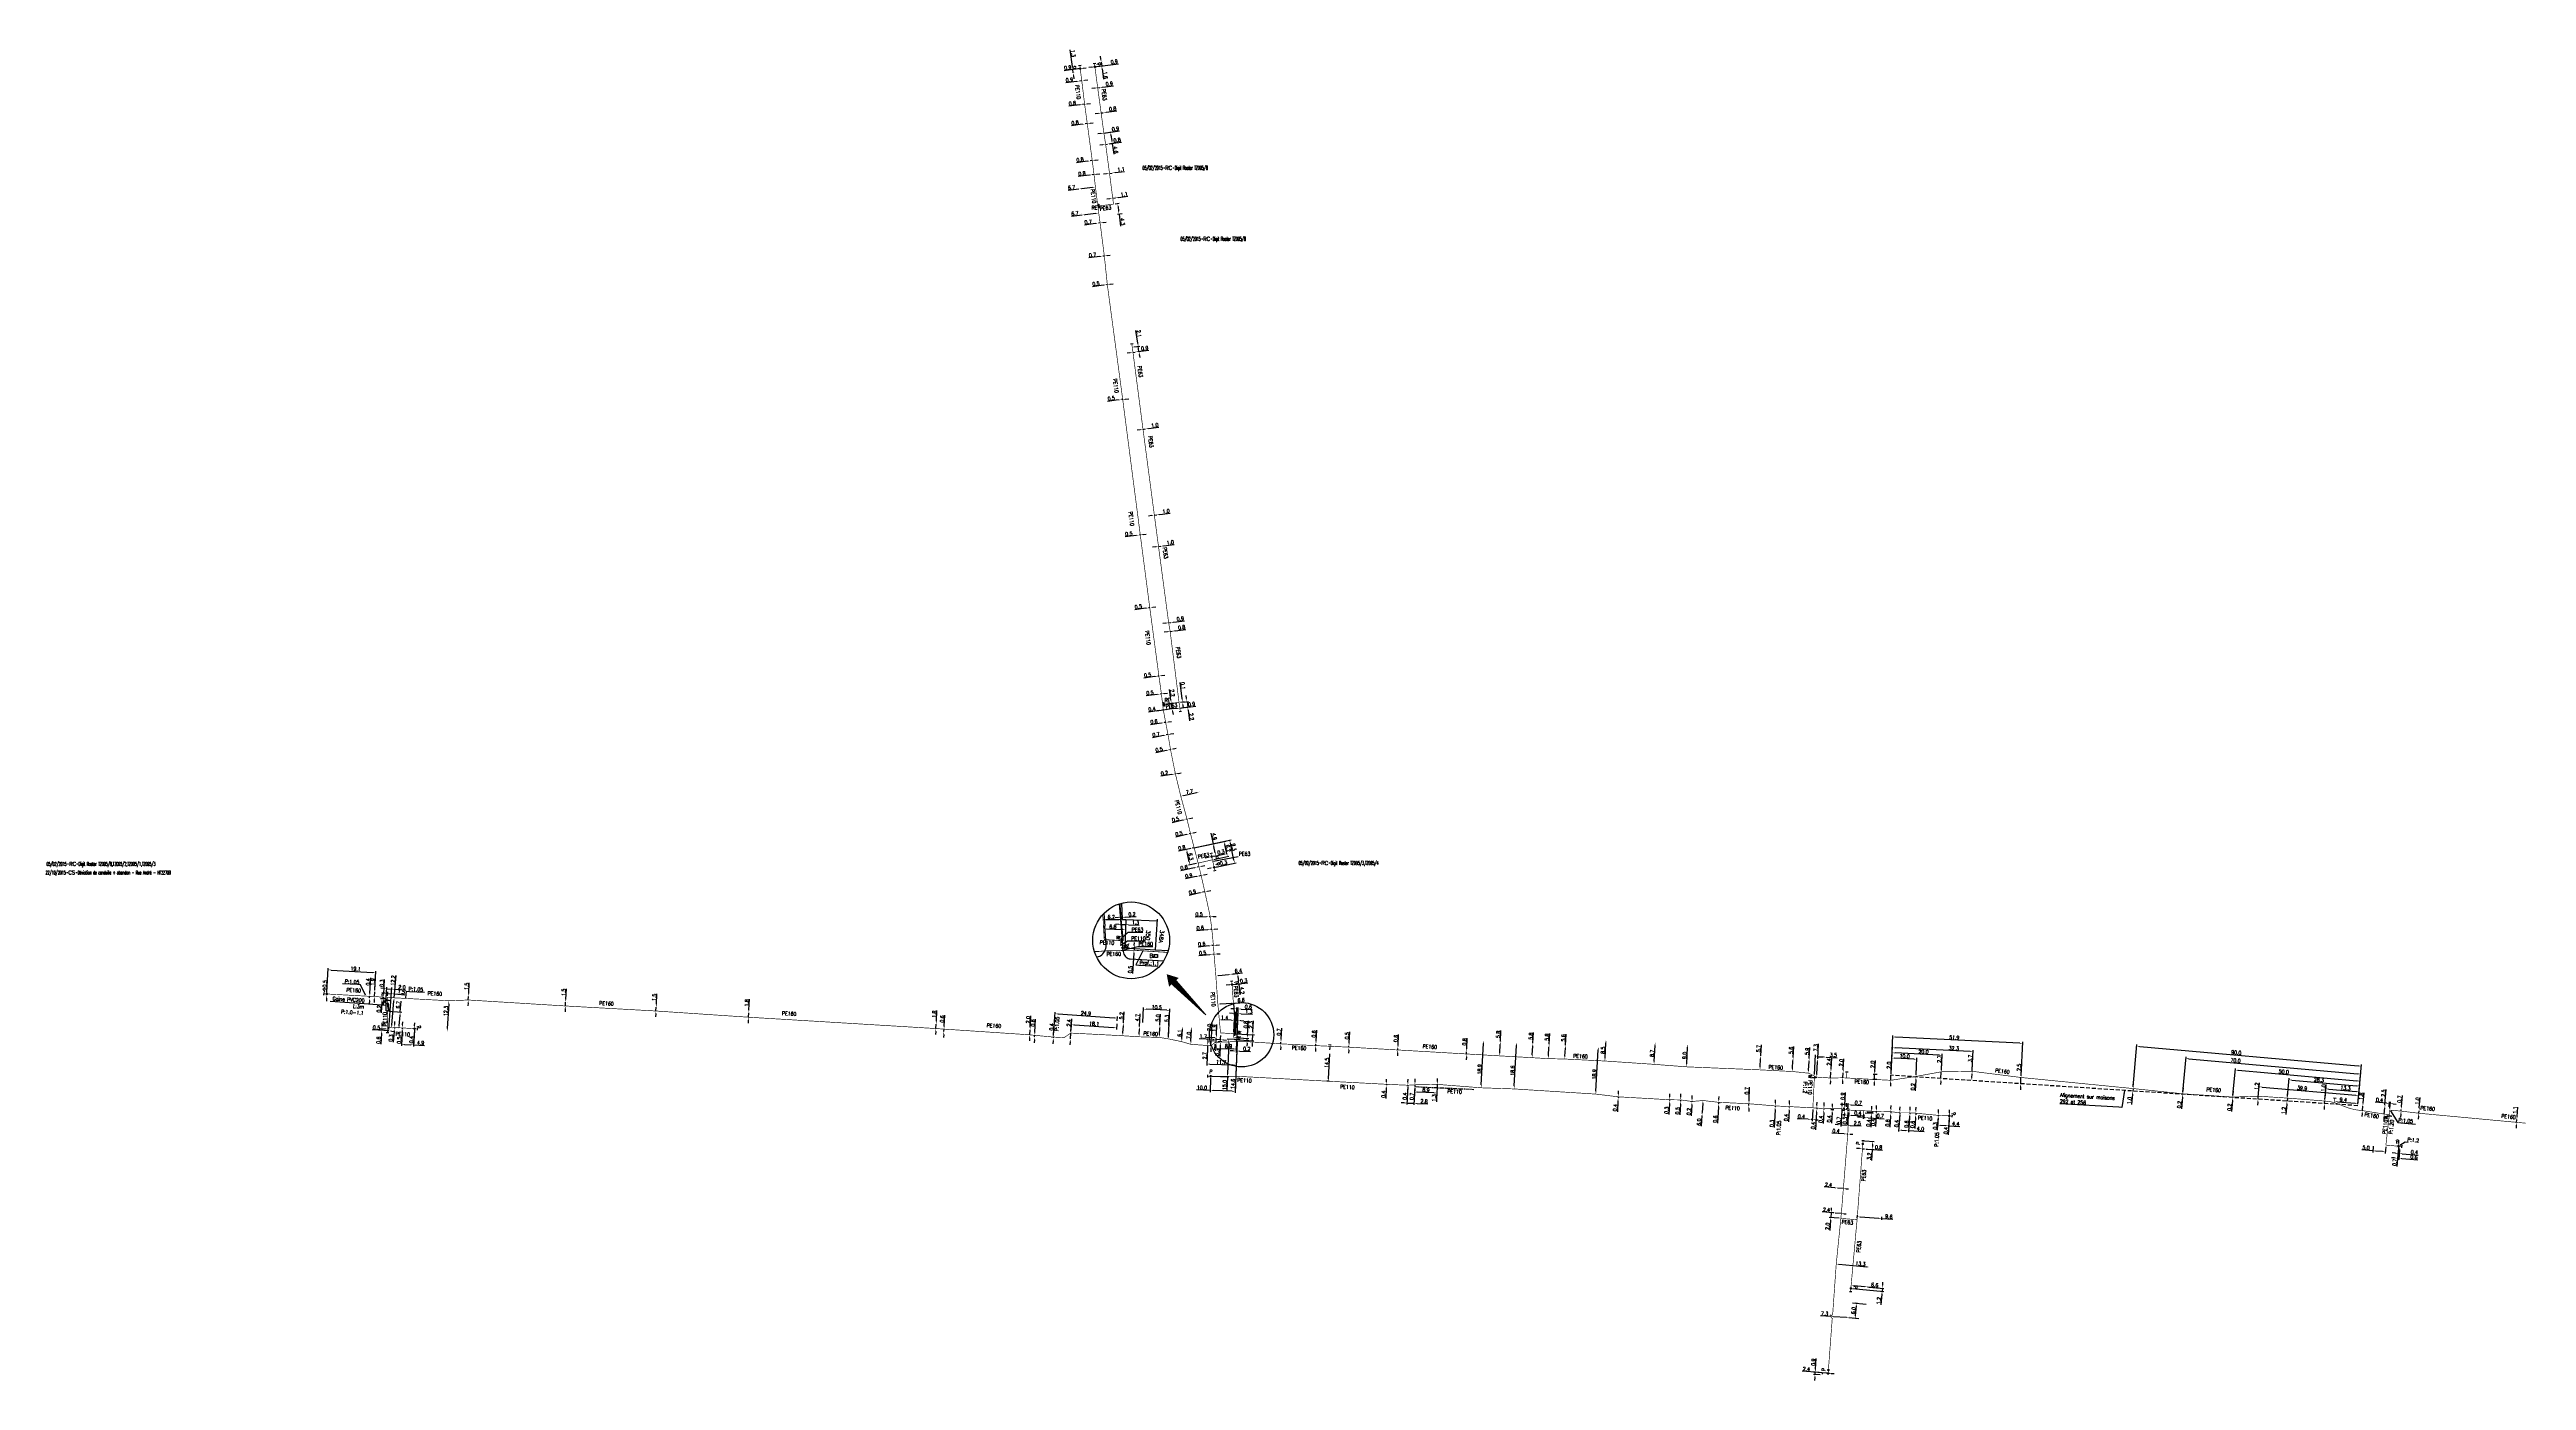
# Model space of a CAD drawing. Header units: millimetres. Extents: x 145011 to 146000, y 128282 to 128813.
import ezdxf
from ezdxf.enums import TextEntityAlignment as Align

# ---------------------------------------------------------------- set-up
doc = ezdxf.new("R2010")
doc.units = ezdxf.units.MM
doc.header["$PDMODE"] = 34
for name, pattern in [('CENTER', [50.8, 31.75, -6.35, 6.35, -6.35]), ('HIDDEN2', [4.7625, 3.175, -1.5875]), ('L_100_PE', [14, 10, -1.5, 1, -1.5])]:
    doc.linetypes.add(name, pattern=pattern)
doc.layers.get('0').update_dxf_attribs({"linetype": 'CONTINUOUS'})
doc.layers.get('DEFPOINTS').update_dxf_attribs({"linetype": 'CONTINUOUS'})
for name, color, linetype in [('L_140', 3, 'CONTINUOUS'), ('L_300', 7, 'CONTINUOUS'), ('L_340', 7, 'CONTINUOUS'), ('L_400', 7, 'CONTINUOUS'), ('L_910', 7, 'CONTINUOUS')]:
    doc.layers.add(name, color=color, linetype=linetype)
doc.styles.add('G_ROMANS', font='ROMANS.SHX', dxfattribs={"width": 0.75})
doc.styles.get("Standard").update_dxf_attribs({"font": 'romans.shx', "width": 0.85})
doc.dimstyles.get("Standard").update_dxf_attribs({"dimtxt": 1.5, "dimasz": 1.2, "dimexe": 0.625, "dimexo": 0.625, "dimgap": 0.25, "dimtad": 1, "dimdec": 1, "dimzin": 0, "dimdsep": 46, "dimtxsty": 'Standard', "dimcen": -0.5, "dimadec": 0, "dimazin": 0, "dimtfac": 1, "dimtdec": 1, "dimtmove": 0, "dimatfit": 3, "dimfxl": 0, "dimtolj": 1, "dimtzin": 0, "dimarcsym": 0})

# ---------------------------------------------------------------- blocks, each defined once
blk = doc.blocks.new('*D0')
at = {"layer": 'DEFPOINTS', "color": 0, "linetype": 'Continuous', "transparency": 16777216}
for p in [(145729.1, 128388), (145729.2, 128389.72), (145729.6, 128389.7)]:
    blk.add_point(p, dxfattribs=at)
at = {"layer": 'L_140', "color": 0, "linetype": 'Continuous', "lineweight": -2, "transparency": 16777216}
for p, q in [((145728.1, 128388.06), (145727.11, 128388.11)), ((145729.16, 128389.1), (145729.07, 128387.38)), ((145729.1, 128388), (145729.5, 128387.98)), ((145729.56, 128389.08), (145729.47, 128387.36)), ((145730.5, 128387.92), (145734.73, 128387.69))]:
    blk.add_line(p, q, dxfattribs=at)
at = {"layer": 'L_140', "color": 0, "linetype": 'Continuous', "transparency": 16777216}
for points in [[(145728.11, 128388.22), (145728.1, 128387.89), (145729.1, 128388)], [(145730.51, 128388.09), (145730.49, 128387.76), (145729.5, 128387.98)]]:
    blk.add_solid(points, dxfattribs=at)
at = {"layer": 'L_140', "color": 0, "linetype": 'Continuous', "transparency": 16777216, "insert": (145733.17, 128388.78), "char_height": 1.5, "attachment_point": 5, "rotation": 356.83336}
blk.add_mtext('\\A1;0.4', dxfattribs=at)
blk = doc.blocks.new('*D1')
at = {"layer": 'DEFPOINTS', "color": 0, "linetype": 'Continuous', "transparency": 16777216}
for p in [(145728.75, 128380.45), (145728.75, 128380.45), (145729.15, 128380.43)]:
    blk.add_point(p, dxfattribs=at)
at = {"layer": 'L_140', "color": 0, "linetype": 'Continuous', "lineweight": -2, "transparency": 16777216}
for p, q in [((145727.75, 128380.5), (145722.79, 128380.74)), ((145729.15, 128380.43), (145728.75, 128380.45)), ((145730.15, 128380.38), (145731.15, 128380.34))]:
    blk.add_line(p, q, dxfattribs=at)
at = {"layer": 'L_140', "color": 0, "linetype": 'Continuous', "transparency": 16777216}
for points in [[(145727.76, 128380.67), (145727.74, 128380.33), (145728.75, 128380.45)], [(145730.16, 128380.55), (145730.14, 128380.22), (145729.15, 128380.43)]]:
    blk.add_solid(points, dxfattribs=at)
at = {"layer": 'L_140', "color": 0, "linetype": 'Continuous', "transparency": 16777216, "insert": (145724.45, 128381.66), "char_height": 1.5, "attachment_point": 5, "rotation": 357.22463}
blk.add_mtext('\\A1;0.4', dxfattribs=at)
blk = doc.blocks.new('*D2')
at = {"layer": 'DEFPOINTS', "color": 0, "linetype": 'Continuous', "transparency": 16777216}
for p in [(145725, 128358.87), (145725, 128358.87), (145727.39, 128358.68)]:
    blk.add_point(p, dxfattribs=at)
at = {"layer": 'L_140', "color": 0, "linetype": 'Continuous', "lineweight": -2, "transparency": 16777216}
for p, q in [((145724, 128358.96), (145719.78, 128359.3)), ((145727.39, 128358.68), (145725, 128358.87)), ((145728.38, 128358.59), (145729.38, 128358.51))]:
    blk.add_line(p, q, dxfattribs=at)
at = {"layer": 'L_140', "color": 0, "linetype": 'Continuous', "transparency": 16777216}
for points in [[(145724.01, 128359.12), (145723.99, 128358.79), (145725, 128358.87)], [(145728.4, 128358.76), (145728.37, 128358.43), (145727.39, 128358.68)]]:
    blk.add_solid(points, dxfattribs=at)
at = {"layer": 'L_140', "color": 0, "linetype": 'Continuous', "transparency": 16777216, "insert": (145721.47, 128360.17), "char_height": 1.5, "attachment_point": 5, "rotation": 355.28385}
blk.add_mtext('\\A1;2.4', dxfattribs=at)
blk = doc.blocks.new('*D3')
at = {"layer": 'DEFPOINTS', "color": 0, "linetype": 'Continuous', "transparency": 16777216}
for p in [(145724.18, 128348.9), (145724.18, 128348.9), (145726.58, 128348.69)]:
    blk.add_point(p, dxfattribs=at)
at = {"layer": 'L_140', "color": 0, "linetype": 'Continuous', "lineweight": -2, "transparency": 16777216}
for p, q in [((145723.19, 128348.98), (145718.97, 128349.34)), ((145726.58, 128348.69), (145724.18, 128348.9)), ((145727.57, 128348.61), (145728.57, 128348.53))]:
    blk.add_line(p, q, dxfattribs=at)
at = {"layer": 'L_140', "color": 0, "linetype": 'Continuous', "transparency": 16777216}
for points in [[(145723.2, 128349.15), (145723.17, 128348.81), (145724.18, 128348.9)], [(145727.59, 128348.78), (145727.56, 128348.44), (145726.58, 128348.69)]]:
    blk.add_solid(points, dxfattribs=at)
at = {"layer": 'L_140', "color": 0, "linetype": 'Continuous', "transparency": 16777216, "insert": (145720.67, 128350.2), "char_height": 1.5, "attachment_point": 5, "rotation": 355.1642}
blk.add_mtext('\\A1;2.4', dxfattribs=at)
blk = doc.blocks.new('*D4')
at = {"layer": 'DEFPOINTS', "color": 0, "linetype": 'Continuous', "transparency": 16777216}
for p in [(145724.54, 128328.52), (145737.79, 128327.31), (145737.79, 128327.31)]:
    blk.add_point(p, dxfattribs=at)
at = {"layer": 'L_140', "color": 0, "linetype": 'Continuous', "lineweight": -2, "transparency": 16777216}
blk.add_line((145725.54, 128328.43), (145736.79, 128327.4), dxfattribs=at)
at = {"layer": 'L_140', "color": 0, "linetype": 'Continuous', "transparency": 16777216}
for points in [[(145725.55, 128328.59), (145725.52, 128328.26), (145724.54, 128328.52)], [(145736.81, 128327.57), (145736.78, 128327.24), (145737.79, 128327.31)]]:
    blk.add_solid(points, dxfattribs=at)
at = {"layer": 'L_140', "color": 0, "linetype": 'Continuous', "transparency": 16777216, "insert": (145734.21, 128328.64), "char_height": 1.5, "attachment_point": 5, "rotation": 354.79787}
blk.add_mtext('\\A1;13.3', dxfattribs=at)
blk = doc.blocks.new('*D5')
at = {"layer": 'DEFPOINTS', "color": 0, "linetype": 'Continuous', "transparency": 16777216}
for p in [(145722.39, 128307.52), (145729.62, 128307.11), (145729.62, 128307.08)]:
    blk.add_point(p, dxfattribs=at)
at = {"layer": 'L_140', "color": 0, "linetype": 'Continuous', "lineweight": -2, "transparency": 16777216}
for p, q in [((145722.39, 128307.55), (145718.22, 128307.81)), ((145722.42, 128308.15), (145722.43, 128308.18)), ((145728.63, 128307.17), (145723.39, 128307.49)), ((145729.66, 128307.7), (145729.66, 128307.73))]:
    blk.add_line(p, q, dxfattribs=at)
at = {"layer": 'L_140', "color": 0, "linetype": 'Continuous', "transparency": 16777216}
for points in [[(145723.4, 128307.66), (145723.38, 128307.33), (145722.39, 128307.55)], [(145728.64, 128307.33), (145728.62, 128307), (145729.62, 128307.11)]]:
    blk.add_solid(points, dxfattribs=at)
at = {"layer": 'L_140', "color": 0, "linetype": 'Continuous', "transparency": 16777216, "insert": (145719.87, 128308.71), "char_height": 1.5, "attachment_point": 5, "rotation": 356.45179}
blk.add_mtext('\\A1;7.3', dxfattribs=at)
blk = doc.blocks.new('*D6')
at = {"layer": 'DEFPOINTS', "color": 0, "linetype": 'Continuous', "transparency": 16777216}
for p in [(145732.69, 128312.79), (145733.12, 128306.72), (145733.69, 128312.7)]:
    blk.add_point(p, dxfattribs=at)
at = {"layer": 'L_140', "color": 0, "linetype": 'Continuous', "lineweight": -2, "transparency": 16777216}
for p, q in [((145732.5, 128306.78), (145731.5, 128306.88)), ((145733.07, 128312.75), (145732.07, 128312.85)), ((145732.22, 128307.81), (145732.59, 128311.79))]:
    blk.add_line(p, q, dxfattribs=at)
at = {"layer": 'L_140', "color": 0, "linetype": 'Continuous', "transparency": 16777216}
for points in [[(145732.05, 128307.83), (145732.38, 128307.8), (145732.12, 128306.82)], [(145732.43, 128311.81), (145732.76, 128311.78), (145732.69, 128312.79)]]:
    blk.add_solid(points, dxfattribs=at)
at = {"layer": 'L_140', "color": 0, "linetype": 'Continuous', "transparency": 16777216, "insert": (145731.41, 128309.91), "char_height": 1.5, "attachment_point": 5, "rotation": 84.59648}
blk.add_mtext('\\A1;6.0', dxfattribs=at)
blk = doc.blocks.new('*D7')
at = {"layer": 'DEFPOINTS', "color": 0, "linetype": 'Continuous', "transparency": 16777216}
for p in [(145722.94, 128390.07), (145724.23, 128390), (145724.25, 128390.4)]:
    blk.add_point(p, dxfattribs=at)
at = {"layer": 'L_140', "color": 0, "linetype": 'Continuous', "lineweight": -2, "transparency": 16777216}
for p, q in [((145723.61, 128390.03), (145722.32, 128390.1)), ((145723.63, 128390.43), (145722.34, 128390.5)), ((145722.89, 128389.07), (145722.66, 128384.84)), ((145722.96, 128390.47), (145722.94, 128390.07)), ((145723.02, 128391.47), (145723.07, 128392.47))]:
    blk.add_line(p, q, dxfattribs=at)
at = {"layer": 'L_140', "color": 0, "linetype": 'Continuous', "transparency": 16777216}
for points in [[(145722.72, 128389.08), (145723.06, 128389.06), (145722.94, 128390.07)], [(145722.85, 128391.48), (145723.18, 128391.46), (145722.96, 128390.47)]]:
    blk.add_solid(points, dxfattribs=at)
at = {"layer": 'L_140', "color": 0, "linetype": 'Continuous', "transparency": 16777216, "insert": (145721.75, 128386.51), "char_height": 1.5, "attachment_point": 5, "rotation": 86.9137}
blk.add_mtext('\\A1;0.4', dxfattribs=at)
blk = doc.blocks.new('*D8')
at = {"layer": 'DEFPOINTS', "color": 0, "linetype": 'L_100_PE', "transparency": 16777216}
for p in [(145544.92, 128399.9), (145544.92, 128399.9), (145544.94, 128400.3)]:
    blk.add_point(p, dxfattribs=at)
at = {"layer": 'L_140', "color": 0, "linetype": 'L_100_PE', "lineweight": -2, "transparency": 16777216}
for p, q in [((145544.88, 128398.9), (145544.69, 128394.67)), ((145544.94, 128400.3), (145544.92, 128399.9)), ((145544.98, 128401.29), (145545.03, 128402.29))]:
    blk.add_line(p, q, dxfattribs=at)
at = {"layer": 'L_140', "color": 0, "linetype": 'L_100_PE', "transparency": 16777216}
for points in [[(145544.71, 128398.9), (145545.04, 128398.89), (145544.92, 128399.9)], [(145544.82, 128401.3), (145545.15, 128401.29), (145544.94, 128400.3)]]:
    blk.add_solid(points, dxfattribs=at)
at = {"layer": 'L_140', "color": 0, "linetype": 'L_100_PE', "transparency": 16777216, "insert": (145543.76, 128396.33), "char_height": 1.5, "attachment_point": 5, "rotation": 87.44489}
blk.add_mtext('\\A1;0.4', dxfattribs=at)
blk = doc.blocks.new('*D9')
at = {"layer": 'DEFPOINTS', "color": 0, "linetype": 'L_100_PE', "transparency": 16777216}
for p in [(145522.5, 128416.02), (145523.53, 128415.96), (145522.74, 128401.48)]:
    blk.add_point(p, dxfattribs=at)
at = {"layer": 'L_140', "color": 0, "linetype": 'L_100_PE', "lineweight": -2, "transparency": 16777216}
for p, q in [((145522.9, 128415.99), (145521.88, 128416.05)), ((145521.77, 128402.54), (145522.45, 128415.02)), ((145522.11, 128401.52), (145521.09, 128401.57))]:
    blk.add_line(p, q, dxfattribs=at)
at = {"layer": 'L_140', "color": 0, "linetype": 'L_100_PE', "transparency": 16777216}
for points in [[(145522.28, 128415.03), (145522.62, 128415.01), (145522.5, 128416.02)], [(145521.6, 128402.55), (145521.93, 128402.53), (145521.71, 128401.54)]]:
    blk.add_solid(points, dxfattribs=at)
at = {"layer": 'L_140', "color": 0, "linetype": 'L_100_PE', "transparency": 16777216, "insert": (145521.11, 128408.87), "char_height": 1.5, "attachment_point": 5, "rotation": 86.87528}
blk.add_mtext('\\A1;14.5', dxfattribs=at)
blk = doc.blocks.new('*D10')
at = {"layer": 'DEFPOINTS', "color": 0, "linetype": 'L_100_PE', "transparency": 16777216}
for p in [(145485.34, 128418.12), (145485.34, 128418.12), (145484.8, 128403.53)]:
    blk.add_point(p, dxfattribs=at)
at = {"layer": 'L_140', "color": 0, "linetype": 'L_100_PE', "lineweight": -2, "transparency": 16777216}
for p, q in [((145485.3, 128417.12), (145484.84, 128404.53)), ((145484.8, 128403.53), (145484.61, 128398.33))]:
    blk.add_line(p, q, dxfattribs=at)
at = {"layer": 'L_140', "color": 0, "linetype": 'L_100_PE', "transparency": 16777216}
for points in [[(145485.13, 128417.12), (145485.47, 128417.11), (145485.34, 128418.12)], [(145484.67, 128404.53), (145485, 128404.52), (145484.8, 128403.53)]]:
    blk.add_solid(points, dxfattribs=at)
at = {"layer": 'L_140', "color": 0, "linetype": 'L_100_PE', "transparency": 16777216, "insert": (145483.69, 128400.46), "char_height": 1.5, "attachment_point": 5, "rotation": 87.89185}
blk.add_mtext('\\A1;14.6', dxfattribs=at)
blk = doc.blocks.new('*D11')
at = {"layer": 'DEFPOINTS', "color": 0, "linetype": 'Continuous', "transparency": 16777216}
for p in [(145732.87, 128346.22), (145742.73, 128346.7), (145742.64, 128345.51)]:
    blk.add_point(p, dxfattribs=at)
at = {"layer": 'L_140', "color": 0, "linetype": 'Continuous', "lineweight": -2, "transparency": 16777216}
for p, q in [((145732.92, 128346.84), (145733, 128348.03)), ((145734.15, 128347.32), (145741.53, 128346.79)), ((145742.69, 128346.13), (145742.78, 128347.32)), ((145742.73, 128346.7), (145747.09, 128346.38))]:
    blk.add_line(p, q, dxfattribs=at)
at = {"layer": 'L_140', "color": 0, "linetype": 'Continuous', "transparency": 16777216}
for points in [[(145734.17, 128347.52), (145734.14, 128347.12), (145732.96, 128347.41)], [(145741.55, 128346.99), (145741.52, 128346.59), (145742.73, 128346.7)]]:
    blk.add_solid(points, dxfattribs=at)
at = {"layer": 'L_140', "color": 0, "linetype": 'Continuous', "transparency": 16777216, "insert": (145745.58, 128347.5), "char_height": 1.5, "attachment_point": 5, "rotation": 355.85498}
blk.add_mtext('\\A1;9.6', dxfattribs=at)
blk = doc.blocks.new('*D14')
at = {"layer": 'DEFPOINTS', "color": 0, "transparency": 16777216}
for p in [(145485.34, 128418.12), (145474.56, 128397.84), (145474.77, 128403.52)]:
    blk.add_point(p, dxfattribs=at)
at = {"layer": 'L_300', "color": 0, "lineweight": -2, "transparency": 16777216}
for p, q in [((145485.31, 128417.49), (145484.55, 128396.84)), ((145474.56, 128397.84), (145469.16, 128398.03)), ((145474.75, 128402.89), (145474.54, 128397.21)), ((145483.38, 128397.51), (145475.76, 128397.79))]:
    blk.add_line(p, q, dxfattribs=at)
at = {"layer": 'L_300', "color": 0, "transparency": 16777216}
for points in [[(145475.77, 128397.99), (145475.76, 128397.59), (145474.56, 128397.84)], [(145483.38, 128397.71), (145483.37, 128397.31), (145484.58, 128397.47)]]:
    blk.add_solid(points, dxfattribs=at)
at = {"layer": 'L_300', "color": 0, "transparency": 16777216, "insert": (145471.3, 128398.96), "char_height": 1.5, "attachment_point": 5, "rotation": 357.89185}
blk.add_mtext('\\A1;10.0', dxfattribs=at)
blk = doc.blocks.new('*D15')
at = {"layer": 'DEFPOINTS', "color": 0, "transparency": 16777216}
for p in [(145485.34, 128418.12), (145474.77, 128403.52), (145481.46, 128403.27)]:
    blk.add_point(p, dxfattribs=at)
at = {"layer": 'L_300', "color": 0, "lineweight": -2, "transparency": 16777216}
for p, q in [((145484.71, 128418.14), (145481.39, 128418.26)), ((145481.97, 128417.04), (145481.51, 128404.47)), ((145475.4, 128403.5), (145482.09, 128403.25)), ((145481.46, 128403.27), (145481.26, 128397.87))]:
    blk.add_line(p, q, dxfattribs=at)
at = {"layer": 'L_300', "color": 0, "transparency": 16777216}
for points in [[(145481.77, 128417.05), (145482.17, 128417.04), (145482.01, 128418.24)], [(145481.31, 128404.48), (145481.71, 128404.46), (145481.46, 128403.27)]]:
    blk.add_solid(points, dxfattribs=at)
at = {"layer": 'L_300', "color": 0, "transparency": 16777216, "insert": (145480.34, 128400.01), "char_height": 1.5, "attachment_point": 5, "rotation": 87.89185}
blk.add_mtext('\\A1;15.0', dxfattribs=at)
blk = doc.blocks.new('L_340_07')
at = {"color": 0, "linetype": 'Continuous', "const_width": 0.25, "flags": 128}
blk.add_lwpolyline([(0, 0), (1.25, 0)], dxfattribs=at)
at = {"color": 0, "linetype": 'Continuous', "flags": 128}
blk.add_lwpolyline([(1.25, -0.5), (1.25, 0.5)], dxfattribs=at)
at = {"color": 0, "linetype": 'Continuous', "style": 'G_ROMANS', "width": 0.75, "flags": 3}
for tag, p in [('DEF_COUP', (0.72, -5.97)), ('DEF_TYPE', (0.72, -8.47)), ('DEF_LEG', (0.72, -3.47))]:
    blk.add_attdef(tag, text='', height=1.2, dxfattribs=at).set_placement(p, align=Align.MIDDLE)
blk = doc.blocks.new('L_300_12')
at = {"color": 0, "linetype": 'Continuous', "const_width": 0.497, "flags": 128}
blk.add_lwpolyline([(-0.25, 0, 1), (0.25, 0, 1)], format="xyb", close=True, dxfattribs=at)
at = {"color": 0, "linetype": 'Continuous', "style": 'G_ROMANS', "width": 0.75}
blk.add_text('P', height=1.5, dxfattribs=at).set_placement((0, 1.85), align=Align.MIDDLE)
at = {"color": 0, "linetype": 'Continuous', "style": 'G_ROMANS', "width": 0.75, "flags": 3}
for tag, p in [('DEF_COUP', (0, -7.5)), ('DEF_TYPE', (0, -10)), ('DEF_LEG', (0, -5))]:
    blk.add_attdef(tag, text='', height=1.2, dxfattribs=at).set_placement(p, align=Align.MIDDLE)
blk = doc.blocks.new('*D16')
at = {"layer": 'DEFPOINTS', "color": 0, "linetype": 'Continuous', "transparency": 16777216}
for p in [(145735.23, 128377.72), (145739.11, 128377.47), (145735.81, 128374.48)]:
    blk.add_point(p, dxfattribs=at)
at = {"layer": 'L_340', "color": 0, "linetype": 'Continuous', "lineweight": -2, "transparency": 16777216}
for p, q in [((145735.85, 128377.68), (145739.74, 128377.43)), ((145739.04, 128376.27), (145738.98, 128375.47)), ((145736.43, 128374.44), (145739.53, 128374.24)), ((145738.91, 128374.28), (145738.62, 128369.91))]:
    blk.add_line(p, q, dxfattribs=at)
at = {"layer": 'L_340', "color": 0, "linetype": 'Continuous', "transparency": 16777216}
for points in [[(145738.84, 128376.29), (145739.24, 128376.26), (145739.11, 128377.47)], [(145738.78, 128375.49), (145739.18, 128375.46), (145738.91, 128374.28)]]:
    blk.add_solid(points, dxfattribs=at)
at = {"layer": 'L_340', "color": 0, "linetype": 'Continuous', "transparency": 16777216, "insert": (145737.73, 128371.56), "char_height": 1.5, "attachment_point": 5, "rotation": 86.28168}
blk.add_mtext('\\A1;3.2', dxfattribs=at)
blk = doc.blocks.new('*D17')
at = {"layer": 'DEFPOINTS', "color": 0, "linetype": 'Continuous', "transparency": 16777216}
for p in [(145735.01, 128374.53), (145735.01, 128374.53), (145735.81, 128374.48)]:
    blk.add_point(p, dxfattribs=at)
at = {"layer": 'L_140', "color": 0, "linetype": 'Continuous', "lineweight": -2, "transparency": 16777216}
for p, q in [((145733.81, 128374.61), (145732.62, 128374.69)), ((145735.01, 128374.53), (145735.81, 128374.48)), ((145737.01, 128374.4), (145742.96, 128374.01))]:
    blk.add_line(p, q, dxfattribs=at)
at = {"layer": 'L_140', "color": 0, "linetype": 'Continuous', "transparency": 16777216}
for points in [[(145733.83, 128374.81), (145733.8, 128374.41), (145735.01, 128374.53)], [(145737.02, 128374.6), (145736.99, 128374.2), (145735.81, 128374.48)]]:
    blk.add_solid(points, dxfattribs=at)
at = {"layer": 'L_140', "color": 0, "linetype": 'Continuous', "transparency": 16777216, "insert": (145741.44, 128375.11), "char_height": 1.5, "attachment_point": 5, "rotation": 356.28168}
blk.add_mtext('\\A1;0.8', dxfattribs=at)
blk = doc.blocks.new('*D18')
at = {"layer": 'DEFPOINTS', "color": 0, "linetype": 'Continuous', "transparency": 16777216}
for p in [(145722.36, 128347.09), (145724.18, 128348.9), (145726.38, 128346.76)]:
    blk.add_point(p, dxfattribs=at)
at = {"layer": 'L_140', "color": 0, "linetype": 'Continuous', "lineweight": -2, "transparency": 16777216}
for p, q in [((145725.76, 128346.81), (145721.74, 128347.14)), ((145723.56, 128348.95), (145721.9, 128349.09)), ((145722.28, 128346.09), (145721.93, 128341.94)), ((145722.52, 128349.03), (145722.36, 128347.09)), ((145722.61, 128350.03), (145722.69, 128351.03))]:
    blk.add_line(p, q, dxfattribs=at)
at = {"layer": 'L_140', "color": 0, "linetype": 'Continuous', "transparency": 16777216}
for points in [[(145722.11, 128346.11), (145722.45, 128346.08), (145722.36, 128347.09)], [(145722.44, 128350.04), (145722.77, 128350.02), (145722.52, 128349.03)]]:
    blk.add_solid(points, dxfattribs=at)
at = {"layer": 'L_140', "color": 0, "linetype": 'Continuous', "transparency": 16777216, "insert": (145721.07, 128343.6), "char_height": 1.5, "attachment_point": 5, "rotation": 85.26461}
blk.add_mtext('\\A1;2.0', dxfattribs=at)
blk = doc.blocks.new('*D19')
at = {"layer": 'DEFPOINTS', "color": 0, "linetype": 'Continuous', "transparency": 16777216}
for p in [(145716.14, 128285.33), (145718.79, 128284.23), (145721.32, 128284.95)]:
    blk.add_point(p, dxfattribs=at)
at = {"layer": 'L_340', "color": 0, "linetype": 'Continuous', "lineweight": -2, "transparency": 16777216}
for p, q in [((145716.23, 128286.52), (145716.54, 128290.82)), ((145718.17, 128284.28), (145715.45, 128284.47)), ((145720.69, 128285), (145715.52, 128285.37)), ((145715.99, 128283.23), (145715.9, 128282.03)), ((145716.07, 128284.43), (145716.14, 128285.33))]:
    blk.add_line(p, q, dxfattribs=at)
at = {"layer": 'L_340', "color": 0, "linetype": 'Continuous', "transparency": 16777216}
for points in [[(145715.79, 128283.25), (145716.19, 128283.22), (145716.07, 128284.43)], [(145716.03, 128286.54), (145716.43, 128286.51), (145716.14, 128285.33)]]:
    blk.add_solid(points, dxfattribs=at)
at = {"layer": 'L_340', "color": 0, "linetype": 'Continuous', "transparency": 16777216, "insert": (145715.43, 128289.34), "char_height": 1.5, "attachment_point": 5, "rotation": 85.86162}
blk.add_mtext('\\A1;0.9', dxfattribs=at)
blk = doc.blocks.new('*D20')
at = {"layer": 'DEFPOINTS', "color": 0, "linetype": 'Continuous', "transparency": 16777216}
for p in [(145718.9, 128285.13), (145718.93, 128285.58), (145721.33, 128285.4)]:
    blk.add_point(p, dxfattribs=at)
at = {"layer": 'L_340', "color": 0, "linetype": 'Continuous', "lineweight": -2, "transparency": 16777216}
for p, q in [((145717.7, 128285.21), (145710.94, 128285.7)), ((145718.89, 128284.95), (145718.86, 128284.5)), ((145721.29, 128284.95), (145718.9, 128285.13)), ((145721.28, 128284.78), (145721.25, 128284.33)), ((145722.49, 128284.87), (145723.69, 128284.78))]:
    blk.add_line(p, q, dxfattribs=at)
at = {"layer": 'L_340', "color": 0, "linetype": 'Continuous', "transparency": 16777216}
for points in [[(145717.72, 128285.41), (145717.69, 128285.01), (145718.9, 128285.13)], [(145722.51, 128285.07), (145722.48, 128284.67), (145721.29, 128284.95)]]:
    blk.add_solid(points, dxfattribs=at)
at = {"layer": 'L_340', "color": 0, "linetype": 'Continuous', "transparency": 16777216, "insert": (145712.63, 128286.58), "char_height": 1.5, "attachment_point": 5, "rotation": 355.85217}
blk.add_mtext('\\A1;2.4', dxfattribs=at)
blk = doc.blocks.new('*D21')
at = {"layer": 'DEFPOINTS', "color": 0, "linetype": 'Continuous', "transparency": 16777216}
for p in [(145730.49, 128320), (145730.49, 128320), (145737.07, 128319.4)]:
    blk.add_point(p, dxfattribs=at)
at = {"layer": 'L_140', "color": 0, "linetype": 'Continuous', "lineweight": -2, "transparency": 16777216}
for p, q in [((145731.69, 128319.89), (145735.87, 128319.51)), ((145737.07, 128319.4), (145741.36, 128319.01))]:
    blk.add_line(p, q, dxfattribs=at)
at = {"layer": 'L_140', "color": 0, "linetype": 'Continuous', "transparency": 16777216}
for points in [[(145731.71, 128320.09), (145731.67, 128319.69), (145730.49, 128320)], [(145735.89, 128319.7), (145735.85, 128319.31), (145737.07, 128319.4)]]:
    blk.add_solid(points, dxfattribs=at)
at = {"layer": 'L_140', "color": 0, "linetype": 'Continuous', "transparency": 16777216, "insert": (145739.9, 128320.14), "char_height": 1.5, "attachment_point": 5, "rotation": 354.79787}
blk.add_mtext('\\A1;6.6', dxfattribs=at)
blk = doc.blocks.new('*D22')
at = {"layer": 'DEFPOINTS', "color": 0, "linetype": 'Continuous', "transparency": 16777216}
for p in [(145730.39, 128318.8), (145737.07, 128319.4), (145742.87, 128317.66)]:
    blk.add_point(p, dxfattribs=at)
at = {"layer": 'L_300', "color": 0, "linetype": 'Continuous', "lineweight": -2, "transparency": 16777216}
for p, q in [((145731.01, 128318.74), (145743.49, 128317.61)), ((145737.69, 128319.34), (145743.6, 128318.8)), ((145742.76, 128316.47), (145742.38, 128312.3)), ((145742.98, 128318.86), (145742.87, 128317.66)), ((145743.09, 128320.05), (145743.19, 128321.25))]:
    blk.add_line(p, q, dxfattribs=at)
at = {"layer": 'L_300', "color": 0, "linetype": 'Continuous', "transparency": 16777216}
for points in [[(145742.56, 128316.49), (145742.96, 128316.45), (145742.87, 128317.66)], [(145742.89, 128320.07), (145743.28, 128320.04), (145742.98, 128318.86)]]:
    blk.add_solid(points, dxfattribs=at)
at = {"layer": 'L_300', "color": 0, "linetype": 'Continuous', "transparency": 16777216, "insert": (145741.52, 128313.88), "char_height": 1.5, "attachment_point": 5, "rotation": 84.79787}
blk.add_mtext('\\A1;1.2', dxfattribs=at)
blk = doc.blocks.new('L_340_20')
at = {"linetype": 'Continuous'}
blk.add_hatch(color=0, dxfattribs=at).paths.add_polyline_path([(0.125, 0.75), (-0.125, 0.75), (-0.125, -0.75), (0.125, -0.75)])
at = {"color": 0, "linetype": 'Continuous'}
blk.add_lwpolyline([(-0.125, 0.75), (0.125, 0.75), (0.125, -0.75), (-0.125, -0.75)], close=True, dxfattribs=at)
at = {"color": 0, "linetype": 'Continuous', "width": 0.75}
for tag, height, flags, p in [('RE', 1.5, 8, (0, 3)), ('DEF_COUP', 1.2, 3, (0, -7.5)), ('DEF_LEG', 1.2, 3, (0, -5)), ('DEF_TYPE', 1.2, 3, (0, -10))]:
    blk.add_attdef(tag, text='', height=height, dxfattribs=dict(at, flags=flags)).set_placement(p, align=Align.MIDDLE)
blk = doc.blocks.new('*D27')
at = {"layer": 'DEFPOINTS', "color": 0, "linetype": 'Continuous', "transparency": 16777216}
for p in [(145148.85, 128422.64), (145148.85, 128422.64), (145148.88, 128422.94)]:
    blk.add_point(p, dxfattribs=at)
at = {"layer": 'L_140', "color": 0, "linetype": 'Continuous', "lineweight": -2, "transparency": 16777216}
for p, q in [((145148.98, 128424.13), (145149.08, 128425.33)), ((145148.23, 128422.69), (145148.23, 128422.69)), ((145148.75, 128421.44), (145148.38, 128417.09)), ((145148.88, 128422.94), (145148.85, 128422.64))]:
    blk.add_line(p, q, dxfattribs=at)
at = {"layer": 'L_140', "color": 0, "linetype": 'Continuous', "transparency": 16777216}
for points in [[(145148.55, 128421.46), (145148.95, 128421.43), (145148.85, 128422.64)], [(145148.78, 128424.15), (145149.18, 128424.12), (145148.88, 128422.94)]]:
    blk.add_solid(points, dxfattribs=at)
at = {"layer": 'L_140', "color": 0, "linetype": 'Continuous', "transparency": 16777216, "insert": (145147.52, 128418.75), "char_height": 1.5, "attachment_point": 5, "rotation": 85.15677}
blk.add_mtext('\\A1;0.3', dxfattribs=at)
blk = doc.blocks.new('*D28')
at = {"layer": 'DEFPOINTS', "color": 0, "linetype": 'Continuous', "transparency": 16777216}
for p in [(145146.09, 128429.6), (145150.65, 128422.49), (145150.65, 128422.49)]:
    blk.add_point(p, dxfattribs=at)
at = {"layer": 'L_400', "color": 0, "linetype": 'Continuous', "lineweight": -2, "transparency": 16777216}
for p, q in [((145146.71, 128429.55), (145151.84, 128429.11)), ((145150.75, 128423.68), (145151.12, 128427.97)), ((145151.22, 128429.17), (145151.58, 128433.46))]:
    blk.add_line(p, q, dxfattribs=at)
at = {"layer": 'L_400', "color": 0, "linetype": 'Continuous', "transparency": 16777216}
for points in [[(145150.92, 128427.99), (145151.31, 128427.95), (145151.22, 128429.17)], [(145150.55, 128423.7), (145150.95, 128423.66), (145150.65, 128422.49)]]:
    blk.add_solid(points, dxfattribs=at)
at = {"layer": 'L_400', "color": 0, "linetype": 'Continuous', "transparency": 16777216, "insert": (145150.45, 128432), "char_height": 1.5, "attachment_point": 5, "rotation": 85.15677}
blk.add_mtext('\\A1;6.7', dxfattribs=at)
blk = doc.blocks.new('*D29')
at = {"layer": 'DEFPOINTS', "color": 0, "linetype": 'Continuous', "transparency": 16777216}
for p in [(145151.68, 128416.29), (145152.01, 128422.37), (145156.88, 128422.5)]:
    blk.add_point(p, dxfattribs=at)
at = {"layer": 'L_300', "color": 0, "linetype": 'Continuous', "lineweight": -2, "transparency": 16777216}
for p, q in [((145151.98, 128421.75), (145151.64, 128415.66)), ((145152.88, 128416.22), (145155.32, 128416.08)), ((145156.84, 128421.88), (145156.49, 128415.39)), ((145156.52, 128416.02), (145160.83, 128415.78))]:
    blk.add_line(p, q, dxfattribs=at)
at = {"layer": 'L_300', "color": 0, "linetype": 'Continuous', "transparency": 16777216}
for points in [[(145152.89, 128416.42), (145152.87, 128416.02), (145151.68, 128416.29)], [(145155.33, 128416.28), (145155.31, 128415.89), (145156.52, 128416.02)]]:
    blk.add_solid(points, dxfattribs=at)
at = {"layer": 'L_300', "color": 0, "linetype": 'Continuous', "transparency": 16777216, "insert": (145159.33, 128416.86), "char_height": 1.5, "attachment_point": 5, "rotation": 356.83682}
blk.add_mtext('\\A1;4.9', dxfattribs=at)
blk = doc.blocks.new('*D30')
at = {"layer": 'DEFPOINTS', "color": 0, "linetype": 'Continuous', "transparency": 16777216}
for p in [(145156.86, 128422.1), (145156.86, 128422.1), (145156.88, 128422.5)]:
    blk.add_point(p, dxfattribs=at)
at = {"layer": 'L_300', "color": 0, "linetype": 'Continuous', "lineweight": -2, "transparency": 16777216}
for p, q in [((145156.79, 128420.9), (145156.55, 128416.48)), ((145156.88, 128422.5), (145156.86, 128422.1)), ((145156.95, 128423.7), (145157.01, 128424.9))]:
    blk.add_line(p, q, dxfattribs=at)
at = {"layer": 'L_300', "color": 0, "linetype": 'Continuous', "transparency": 16777216}
for points in [[(145156.59, 128420.92), (145156.99, 128420.89), (145156.86, 128422.1)], [(145156.75, 128423.71), (145157.15, 128423.69), (145156.88, 128422.5)]]:
    blk.add_solid(points, dxfattribs=at)
at = {"layer": 'L_300', "color": 0, "linetype": 'Continuous', "transparency": 16777216, "insert": (145155.64, 128418.15), "char_height": 1.5, "attachment_point": 5, "rotation": 86.83682}
blk.add_mtext('\\A1;0.4', dxfattribs=at)
blk = doc.blocks.new('*D31')
at = {"layer": 'DEFPOINTS', "color": 0, "linetype": 'Continuous', "transparency": 16777216}
for p in [(145152.01, 128422.37), (145152.01, 128422.37), (145152.04, 128422.82)]:
    blk.add_point(p, dxfattribs=at)
at = {"layer": 'L_140', "color": 0, "linetype": 'Continuous', "lineweight": -2, "transparency": 16777216}
for p, q in [((145152.11, 128424.02), (145152.17, 128425.22)), ((145151.95, 128421.17), (145151.68, 128416.26)), ((145152.04, 128422.82), (145152.01, 128422.37)), ((145152.64, 128422.34), (145152.64, 128422.34)), ((145152.66, 128422.79), (145152.66, 128422.79))]:
    blk.add_line(p, q, dxfattribs=at)
at = {"layer": 'L_140', "color": 0, "linetype": 'Continuous', "transparency": 16777216}
for points in [[(145151.75, 128421.18), (145152.15, 128421.16), (145152.01, 128422.37)], [(145151.91, 128424.03), (145152.31, 128424.01), (145152.04, 128422.82)]]:
    blk.add_solid(points, dxfattribs=at)
at = {"layer": 'L_140', "color": 0, "linetype": 'Continuous', "transparency": 16777216, "insert": (145150.77, 128417.9), "char_height": 1.5, "attachment_point": 5, "rotation": 86.83682}
blk.add_mtext('\\A1;0.5', dxfattribs=at)
blk = doc.blocks.new('*D32')
at = {"layer": 'DEFPOINTS', "color": 0, "linetype": 'Continuous', "transparency": 16777216}
for p in [(145148.76, 128434.84), (145147.73, 128422.73), (145147.73, 128422.73)]:
    blk.add_point(p, dxfattribs=at)
at = {"layer": 'L_140', "color": 0, "linetype": 'Continuous', "lineweight": -2, "transparency": 16777216}
for p, q in [((145148.76, 128434.84), (145149.52, 128443.78)), ((145147.83, 128423.93), (145148.66, 128433.64))]:
    blk.add_line(p, q, dxfattribs=at)
at = {"layer": 'L_140', "color": 0, "linetype": 'Continuous', "transparency": 16777216}
for points in [[(145148.46, 128433.66), (145148.86, 128433.63), (145148.76, 128434.84)], [(145147.63, 128423.95), (145148.03, 128423.91), (145147.73, 128422.73)]]:
    blk.add_solid(points, dxfattribs=at)
at = {"layer": 'L_140', "color": 0, "linetype": 'Continuous', "transparency": 16777216, "insert": (145148.34, 128441.77), "char_height": 1.5, "attachment_point": 5, "rotation": 85.15677}
blk.add_mtext('\\A1;12.2', dxfattribs=at)
blk = doc.blocks.new('*D33')
at = {"layer": 'DEFPOINTS', "color": 0, "linetype": 'Continuous', "transparency": 16777216}
for p in [(145143.94, 128434.54), (145146.04, 128434.21), (145146.36, 128434.4)]:
    blk.add_point(p, dxfattribs=at)
at = {"layer": 'L_140', "color": 0, "linetype": 'Continuous', "lineweight": -2, "transparency": 16777216}
for p, q in [((145144.01, 128435.74), (145144.08, 128436.94)), ((145145.41, 128434.24), (145143.3, 128434.37)), ((145145.73, 128434.44), (145143.32, 128434.58)), ((145143.86, 128433.13), (145143.6, 128428.77)), ((145143.94, 128434.54), (145143.93, 128434.33))]:
    blk.add_line(p, q, dxfattribs=at)
at = {"layer": 'L_140', "color": 0, "linetype": 'Continuous', "transparency": 16777216}
for points in [[(145143.81, 128435.75), (145144.21, 128435.73), (145143.94, 128434.54)], [(145143.66, 128433.14), (145144.06, 128433.12), (145143.93, 128434.33)]]:
    blk.add_solid(points, dxfattribs=at)
at = {"layer": 'L_140', "color": 0, "linetype": 'Continuous', "transparency": 16777216, "insert": (145142.7, 128430.41), "char_height": 1.5, "attachment_point": 5, "rotation": 86.65425}
blk.add_mtext('\\A1;0.2', dxfattribs=at)
blk = doc.blocks.new('*D34')
at = {"layer": 'DEFPOINTS', "color": 0, "linetype": 'Continuous', "transparency": 16777216}
for p in [(145143.82, 128421.81), (145146.19, 128422.24), (145146.6, 128421.61)]:
    blk.add_point(p, dxfattribs=at)
at = {"layer": 'L_340', "color": 0, "linetype": 'Continuous', "lineweight": -2, "transparency": 16777216}
for p, q in [((145145.97, 128421.66), (145143.2, 128421.86)), ((145145.57, 128422.29), (145143.24, 128422.46)), ((145143.73, 128420.62), (145143.41, 128416.26)), ((145143.86, 128422.41), (145143.82, 128421.81)), ((145143.95, 128423.61), (145144.04, 128424.81))]:
    blk.add_line(p, q, dxfattribs=at)
at = {"layer": 'L_340', "color": 0, "linetype": 'Continuous', "transparency": 16777216}
for points in [[(145143.53, 128420.63), (145143.93, 128420.6), (145143.82, 128421.81)], [(145143.75, 128423.62), (145144.15, 128423.6), (145143.86, 128422.41)]]:
    blk.add_solid(points, dxfattribs=at)
at = {"layer": 'L_340', "color": 0, "linetype": 'Continuous', "transparency": 16777216, "insert": (145142.53, 128417.91), "char_height": 1.5, "attachment_point": 5, "rotation": 85.78617}
blk.add_mtext('\\A1;0.6', dxfattribs=at)
blk = doc.blocks.new('*D35')
at = {"layer": 'DEFPOINTS', "color": 0, "linetype": 'Continuous', "transparency": 16777216}
for p in [(145146.19, 128422.24), (145146.6, 128421.61), (145146.6, 128421.61)]:
    blk.add_point(p, dxfattribs=at)
at = {"layer": 'L_340', "color": 0, "linetype": 'Continuous', "lineweight": -2, "transparency": 16777216}
for p, q in [((145144.95, 128421.73), (145140.04, 128422.09)), ((145146.15, 128421.62), (145146.1, 128421.02)), ((145146.6, 128421.61), (145146.15, 128421.64)), ((145147.79, 128421.52), (145148.99, 128421.43))]:
    blk.add_line(p, q, dxfattribs=at)
at = {"layer": 'L_340', "color": 0, "linetype": 'Continuous', "transparency": 16777216}
for points in [[(145144.97, 128421.93), (145144.94, 128421.53), (145146.15, 128421.64)], [(145147.81, 128421.72), (145147.78, 128421.32), (145146.6, 128421.61)]]:
    blk.add_solid(points, dxfattribs=at)
at = {"layer": 'L_340', "color": 0, "linetype": 'Continuous', "transparency": 16777216, "insert": (145141.69, 128422.97), "char_height": 1.5, "attachment_point": 5, "rotation": 355.78617}
blk.add_mtext('\\A1;0.5', dxfattribs=at)
blk = doc.blocks.new('*D36')
at = {"layer": 'DEFPOINTS', "color": 0, "linetype": 'Continuous', "transparency": 16777216}
for p in [(145141.45, 128444.9), (145121.87, 128436.37), (145141, 128437.27)]:
    blk.add_point(p, dxfattribs=at)
at = {"layer": 'L_300', "color": 0, "linetype": 'Continuous', "lineweight": -2, "transparency": 16777216}
for p, q in [((145121.9, 128437), (145122.47, 128446.64)), ((145123.63, 128445.94), (145140.25, 128444.97)), ((145141.04, 128437.9), (145141.49, 128445.53))]:
    blk.add_line(p, q, dxfattribs=at)
at = {"layer": 'L_300', "color": 0, "linetype": 'Continuous', "transparency": 16777216}
for points in [[(145123.64, 128446.14), (145123.62, 128445.74), (145122.43, 128446.01)], [(145140.26, 128445.17), (145140.24, 128444.77), (145141.45, 128444.9)]]:
    blk.add_solid(points, dxfattribs=at)
at = {"layer": 'L_300', "color": 0, "linetype": 'Continuous', "transparency": 16777216, "insert": (145133.38, 128446.38), "char_height": 1.5, "attachment_point": 5, "rotation": 356.65425}
blk.add_mtext('\\A1;19.1', dxfattribs=at)
blk = doc.blocks.new('*D37')
at = {"layer": 'DEFPOINTS', "color": 0, "linetype": 'Continuous', "transparency": 16777216}
for p in [(145121.84, 128435.88), (145121.87, 128436.37), (145121.87, 128436.37)]:
    blk.add_point(p, dxfattribs=at)
at = {"layer": 'L_300', "color": 0, "linetype": 'Continuous', "lineweight": -2, "transparency": 16777216}
for p, q in [((145121.21, 128435.91), (145121.21, 128435.91)), ((145121.24, 128436.41), (145121.24, 128436.41)), ((145121.84, 128435.88), (145121.87, 128436.37)), ((145121.94, 128437.57), (145122.19, 128441.94)), ((145121.77, 128434.68), (145121.7, 128433.48))]:
    blk.add_line(p, q, dxfattribs=at)
at = {"layer": 'L_300', "color": 0, "linetype": 'Continuous', "transparency": 16777216}
for points in [[(145121.57, 128434.69), (145121.97, 128434.67), (145121.84, 128435.88)], [(145121.74, 128437.58), (145122.14, 128437.56), (145121.87, 128436.37)]]:
    blk.add_solid(points, dxfattribs=at)
at = {"layer": 'L_300', "color": 0, "linetype": 'Continuous', "transparency": 16777216, "insert": (145121.1, 128440.41), "char_height": 1.5, "attachment_point": 5, "rotation": 86.65425}
blk.add_mtext('\\A1;0.5', dxfattribs=at)
blk = doc.blocks.new('*D38')
at = {"layer": 'DEFPOINTS', "color": 0, "linetype": 'Continuous', "transparency": 16777216}
for p in [(145447.95, 128430.33), (145447.65, 128424.39), (145457.86, 128418.45)]:
    blk.add_point(p, dxfattribs=at)
at = {"layer": 'L_140', "color": 0, "linetype": 'Continuous', "lineweight": -2, "transparency": 16777216}
for p, q in [((145447.68, 128425.02), (145447.98, 128430.95)), ((145457.24, 128429.86), (145449.15, 128430.26)), ((145457.9, 128419.07), (145458.47, 128430.42))]:
    blk.add_line(p, q, dxfattribs=at)
at = {"layer": 'L_140', "color": 0, "linetype": 'Continuous', "transparency": 16777216}
for points in [[(145449.16, 128430.46), (145449.14, 128430.07), (145447.95, 128430.33)], [(145457.25, 128430.06), (145457.23, 128429.66), (145458.44, 128429.8)]]:
    blk.add_solid(points, dxfattribs=at)
at = {"layer": 'L_140', "color": 0, "linetype": 'Continuous', "transparency": 16777216, "insert": (145453.24, 128431.06), "char_height": 1.5, "attachment_point": 5, "rotation": 357.11333}
blk.add_mtext('\\A1;10.5', dxfattribs=at)
blk = doc.blocks.new('*D39')
at = {"layer": 'DEFPOINTS', "color": 0, "linetype": 'Continuous', "transparency": 16777216}
for p in [(145454.29, 128419.01), (145454.54, 128423.96), (145454.54, 128423.96)]:
    blk.add_point(p, dxfattribs=at)
at = {"layer": 'L_140', "color": 0, "linetype": 'Continuous', "lineweight": -2, "transparency": 16777216}
for p, q in [((145454.54, 128423.96), (145454.76, 128428.32)), ((145454.35, 128420.21), (145454.48, 128422.76))]:
    blk.add_line(p, q, dxfattribs=at)
at = {"layer": 'L_140', "color": 0, "linetype": 'Continuous', "transparency": 16777216}
for points in [[(145454.15, 128420.22), (145454.55, 128420.2), (145454.29, 128419.01)], [(145454.28, 128422.77), (145454.68, 128422.75), (145454.54, 128423.96)]]:
    blk.add_solid(points, dxfattribs=at)
at = {"layer": 'L_140', "color": 0, "linetype": 'Continuous', "transparency": 16777216, "insert": (145453.68, 128426.79), "char_height": 1.5, "attachment_point": 5, "rotation": 87.11333}
blk.add_mtext('\\A1;5.0', dxfattribs=at)
blk = doc.blocks.new('*D40')
at = {"layer": 'DEFPOINTS', "color": 0, "linetype": 'Continuous', "transparency": 16777216}
for p in [(145457.86, 128418.45), (145458.13, 128423.74), (145458.13, 128423.74)]:
    blk.add_point(p, dxfattribs=at)
at = {"layer": 'L_140', "color": 0, "linetype": 'Continuous', "lineweight": -2, "transparency": 16777216}
for p, q in [((145458.13, 128423.74), (145458.35, 128428.11)), ((145457.92, 128419.65), (145458.07, 128422.54))]:
    blk.add_line(p, q, dxfattribs=at)
at = {"layer": 'L_140', "color": 0, "linetype": 'Continuous', "transparency": 16777216}
for points in [[(145457.72, 128419.66), (145458.12, 128419.64), (145457.86, 128418.45)], [(145457.87, 128422.55), (145458.27, 128422.53), (145458.13, 128423.74)]]:
    blk.add_solid(points, dxfattribs=at)
at = {"layer": 'L_140', "color": 0, "linetype": 'Continuous', "transparency": 16777216, "insert": (145457.27, 128426.57), "char_height": 1.5, "attachment_point": 5, "rotation": 87.11333}
blk.add_mtext('\\A1;5.3', dxfattribs=at)
blk = doc.blocks.new('*D41')
at = {"layer": 'DEFPOINTS', "color": 0, "linetype": 'Continuous', "transparency": 16777216}
for p in [(145446.17, 128419.27), (145446.38, 128423.42), (145446.38, 128423.42)]:
    blk.add_point(p, dxfattribs=at)
at = {"layer": 'L_140', "color": 0, "linetype": 'Continuous', "lineweight": -2, "transparency": 16777216}
for p, q in [((145446.38, 128423.42), (145446.63, 128428.45)), ((145446.23, 128420.47), (145446.32, 128422.22))]:
    blk.add_line(p, q, dxfattribs=at)
at = {"layer": 'L_140', "color": 0, "linetype": 'Continuous', "transparency": 16777216}
for points in [[(145446.03, 128420.48), (145446.43, 128420.46), (145446.17, 128419.27)], [(145446.12, 128422.23), (145446.52, 128422.21), (145446.38, 128423.42)]]:
    blk.add_solid(points, dxfattribs=at)
at = {"layer": 'L_140', "color": 0, "linetype": 'Continuous', "transparency": 16777216, "insert": (145445.56, 128426.92), "char_height": 1.5, "attachment_point": 5, "rotation": 87.11333}
blk.add_mtext('\\A1;4.7', dxfattribs=at)
blk = doc.blocks.new('*D42')
at = {"layer": 'DEFPOINTS', "color": 0, "linetype": 'Continuous', "transparency": 16777216}
for p in [(145439.64, 128419.69), (145439.99, 128424.83), (145439.99, 128424.83)]:
    blk.add_point(p, dxfattribs=at)
at = {"layer": 'L_140', "color": 0, "linetype": 'Continuous', "lineweight": -2, "transparency": 16777216}
for p, q in [((145439.99, 128424.83), (145440.29, 128429.19)), ((145439.72, 128420.89), (145439.91, 128423.63))]:
    blk.add_line(p, q, dxfattribs=at)
at = {"layer": 'L_140', "color": 0, "linetype": 'Continuous', "transparency": 16777216}
for points in [[(145439.52, 128420.9), (145439.92, 128420.87), (145439.64, 128419.69)], [(145439.71, 128423.64), (145440.11, 128423.62), (145439.99, 128424.83)]]:
    blk.add_solid(points, dxfattribs=at)
at = {"layer": 'L_140', "color": 0, "linetype": 'Continuous', "transparency": 16777216, "insert": (145439.18, 128427.67), "char_height": 1.5, "attachment_point": 5, "rotation": 86.0649}
blk.add_mtext('\\A1;5.2', dxfattribs=at)
blk = doc.blocks.new('*D43')
at = {"layer": 'DEFPOINTS', "color": 0, "linetype": 'Continuous', "transparency": 16777216}
for p in [(145418.92, 128420.76), (145437.21, 128422.84), (145437.36, 128425.01)]:
    blk.add_point(p, dxfattribs=at)
at = {"layer": 'L_140', "color": 0, "linetype": 'Continuous', "lineweight": -2, "transparency": 16777216}
for p, q in [((145418.97, 128421.38), (145419.19, 128424.7)), ((145420.35, 128424), (145436.01, 128422.92)), ((145437.32, 128424.38), (145437.17, 128422.21))]:
    blk.add_line(p, q, dxfattribs=at)
at = {"layer": 'L_140', "color": 0, "linetype": 'Continuous', "transparency": 16777216}
for points in [[(145420.36, 128424.2), (145420.34, 128423.8), (145419.15, 128424.08)], [(145436.03, 128423.12), (145436, 128422.72), (145437.21, 128422.84)]]:
    blk.add_solid(points, dxfattribs=at)
at = {"layer": 'L_140', "color": 0, "linetype": 'Continuous', "transparency": 16777216, "insert": (145428.25, 128424.46), "char_height": 1.5, "attachment_point": 5, "rotation": 356.0649}
blk.add_mtext('\\A1;18.1', dxfattribs=at)
blk = doc.blocks.new('*D44')
at = {"layer": 'DEFPOINTS', "color": 0, "linetype": 'Continuous', "transparency": 16777216}
for p in [(145411.97, 128418.81), (145411.97, 128418.81), (145412, 128419.16)]:
    blk.add_point(p, dxfattribs=at)
at = {"layer": 'L_140', "color": 0, "linetype": 'Continuous', "lineweight": -2, "transparency": 16777216}
for p, q in [((145411.35, 128418.85), (145411.35, 128418.85)), ((145411.37, 128419.2), (145411.37, 128419.2)), ((145411.89, 128417.61), (145411.81, 128416.42)), ((145411.97, 128418.81), (145412, 128419.16)), ((145412.08, 128420.36), (145412.38, 128424.78))]:
    blk.add_line(p, q, dxfattribs=at)
at = {"layer": 'L_140', "color": 0, "linetype": 'Continuous', "transparency": 16777216}
for points in [[(145411.69, 128417.63), (145412.09, 128417.6), (145411.97, 128418.81)], [(145411.88, 128420.37), (145412.28, 128420.34), (145412, 128419.16)]]:
    blk.add_solid(points, dxfattribs=at)
at = {"layer": 'L_140', "color": 0, "linetype": 'Continuous', "transparency": 16777216, "insert": (145411.28, 128423.23), "char_height": 1.5, "attachment_point": 5, "rotation": 86.0649}
blk.add_mtext('\\A1;0.4', dxfattribs=at)
blk = doc.blocks.new('*D45')
at = {"layer": 'DEFPOINTS', "color": 0, "linetype": 'Continuous', "transparency": 16777216}
for p in [(145418.76, 128418.41), (145418.76, 128418.41), (145418.92, 128420.76)]:
    blk.add_point(p, dxfattribs=at)
at = {"layer": 'L_140', "color": 0, "linetype": 'Continuous', "lineweight": -2, "transparency": 16777216}
for p, q in [((145419.01, 128421.95), (145419.31, 128426.4)), ((145418.68, 128417.22), (145418.6, 128416.02)), ((145418.76, 128418.41), (145418.92, 128420.76))]:
    blk.add_line(p, q, dxfattribs=at)
at = {"layer": 'L_140', "color": 0, "linetype": 'Continuous', "transparency": 16777216}
for points in [[(145418.48, 128417.23), (145418.88, 128417.2), (145418.76, 128418.41)], [(145418.81, 128421.97), (145419.21, 128421.94), (145418.92, 128420.76)]]:
    blk.add_solid(points, dxfattribs=at)
at = {"layer": 'L_140', "color": 0, "linetype": 'Continuous', "transparency": 16777216, "insert": (145418.2, 128424.85), "char_height": 1.5, "attachment_point": 5, "rotation": 86.0649}
blk.add_mtext('\\A1;2.4', dxfattribs=at)
blk = doc.blocks.new('*D46')
at = {"layer": 'DEFPOINTS', "color": 0, "linetype": 'Continuous', "transparency": 16777216}
for p in [(145404.47, 128419.25), (145404.47, 128419.25), (145404.51, 128419.85)]:
    blk.add_point(p, dxfattribs=at)
at = {"layer": 'L_140', "color": 0, "linetype": 'Continuous', "lineweight": -2, "transparency": 16777216}
for p, q in [((145404.58, 128421.05), (145404.88, 128426.31)), ((145404.4, 128418.05), (145404.33, 128416.85)), ((145404.47, 128419.25), (145404.51, 128419.85)), ((145405.1, 128419.21), (145405.1, 128419.21))]:
    blk.add_line(p, q, dxfattribs=at)
at = {"layer": 'L_140', "color": 0, "linetype": 'Continuous', "transparency": 16777216}
for points in [[(145404.2, 128418.06), (145404.6, 128418.04), (145404.47, 128419.25)], [(145404.38, 128421.06), (145404.78, 128421.03), (145404.51, 128419.85)]]:
    blk.add_solid(points, dxfattribs=at)
at = {"layer": 'L_140', "color": 0, "linetype": 'Continuous', "transparency": 16777216, "insert": (145403.79, 128424.79), "char_height": 1.5, "attachment_point": 5, "rotation": 86.64944}
blk.add_mtext('\\A1;0.6', dxfattribs=at)
blk = doc.blocks.new('*D47')
at = {"layer": 'DEFPOINTS', "color": 0, "linetype": 'Continuous', "transparency": 16777216}
for p in [(145437.48, 128426.75), (145412, 128419.16), (145437.36, 128425.01)]:
    blk.add_point(p, dxfattribs=at)
at = {"layer": 'L_140', "color": 0, "linetype": 'Continuous', "lineweight": -2, "transparency": 16777216}
for p, q in [((145412.04, 128419.78), (145412.68, 128429.09)), ((145413.83, 128428.38), (145436.28, 128426.84)), ((145437.4, 128425.63), (145437.52, 128427.38))]:
    blk.add_line(p, q, dxfattribs=at)
at = {"layer": 'L_140', "color": 0, "linetype": 'Continuous', "transparency": 16777216}
for points in [[(145413.85, 128428.58), (145413.82, 128428.18), (145412.64, 128428.46)], [(145436.29, 128427.04), (145436.27, 128426.64), (145437.48, 128426.75)]]:
    blk.add_solid(points, dxfattribs=at)
at = {"layer": 'L_140', "color": 0, "linetype": 'Continuous', "transparency": 16777216, "insert": (145425.01, 128428.61), "char_height": 1.5, "attachment_point": 5, "rotation": 356.0649}
blk.add_mtext('\\A1;24.9', dxfattribs=at)
blk = doc.blocks.new('*D48')
at = {"layer": 'DEFPOINTS', "color": 0, "linetype": 'Continuous', "transparency": 16777216}
for p in [(145368.25, 128421.37), (145368.25, 128421.37), (145368.31, 128422.34)]:
    blk.add_point(p, dxfattribs=at)
at = {"layer": 'L_140', "color": 0, "linetype": 'Continuous', "lineweight": -2, "transparency": 16777216}
for p, q in [((145368.38, 128423.54), (145368.63, 128427.9)), ((145368.18, 128420.17), (145368.11, 128418.97)), ((145368.25, 128421.37), (145368.31, 128422.34)), ((145368.93, 128422.3), (145368.93, 128422.3))]:
    blk.add_line(p, q, dxfattribs=at)
at = {"layer": 'L_140', "color": 0, "linetype": 'Continuous', "transparency": 16777216}
for points in [[(145367.98, 128420.18), (145368.38, 128420.16), (145368.25, 128421.37)], [(145368.18, 128423.55), (145368.58, 128423.53), (145368.31, 128422.34)]]:
    blk.add_solid(points, dxfattribs=at)
at = {"layer": 'L_140', "color": 0, "linetype": 'Continuous', "transparency": 16777216, "insert": (145367.54, 128426.38), "char_height": 1.5, "attachment_point": 5, "rotation": 86.65294}
blk.add_mtext('\\A1;0.6', dxfattribs=at)
blk = doc.blocks.new('*D49')
at = {"layer": 'DEFPOINTS', "color": 0, "linetype": 'Continuous', "transparency": 16777216}
for p in [(145170.61, 128433.66), (145169.93, 128421.38), (145169.93, 128421.38)]:
    blk.add_point(p, dxfattribs=at)
at = {"layer": 'L_140', "color": 0, "linetype": 'Continuous', "lineweight": -2, "transparency": 16777216}
blk.add_line((145170.54, 128432.46), (145170, 128422.58), dxfattribs=at)
at = {"layer": 'L_140', "color": 0, "linetype": 'Continuous', "transparency": 16777216}
for points in [[(145170.34, 128432.47), (145170.74, 128432.45), (145170.61, 128433.66)], [(145169.8, 128422.59), (145170.2, 128422.57), (145169.93, 128421.38)]]:
    blk.add_solid(points, dxfattribs=at)
at = {"layer": 'L_140', "color": 0, "linetype": 'Continuous', "transparency": 16777216, "insert": (145169.38, 128429.58), "char_height": 1.5, "attachment_point": 5, "rotation": 86.83693}
blk.add_mtext('\\A1;12.3', dxfattribs=at)
blk = doc.blocks.new('*D50')
at = {"layer": 'DEFPOINTS', "color": 0, "linetype": 'Continuous', "transparency": 16777216}
for p in [(145862.94, 128396.51), (145933.91, 128404.39), (145932.79, 128391.76)]:
    blk.add_point(p, dxfattribs=at)
at = {"layer": 'L_140', "color": 0, "linetype": 'Continuous', "lineweight": -2, "transparency": 16777216}
for p, q in [((145862.99, 128397.13), (145864.24, 128411.2)), ((145865.38, 128410.47), (145932.71, 128404.5)), ((145932.84, 128392.39), (145933.96, 128405.02))]:
    blk.add_line(p, q, dxfattribs=at)
at = {"layer": 'L_140', "color": 0, "linetype": 'Continuous', "transparency": 16777216}
for points in [[(145865.4, 128410.67), (145865.36, 128410.27), (145864.18, 128410.58)], [(145932.73, 128404.7), (145932.7, 128404.3), (145933.91, 128404.39)]]:
    blk.add_solid(points, dxfattribs=at)
at = {"layer": 'L_140', "color": 0, "linetype": 'Continuous', "transparency": 16777216, "insert": (145884.01, 128409.82), "char_height": 1.5, "attachment_point": 5, "rotation": 354.93411}
blk.add_mtext('\\A1;70.0', dxfattribs=at)
blk = doc.blocks.new('*D51')
at = {"layer": 'DEFPOINTS', "color": 0, "linetype": 'Continuous', "transparency": 16777216}
for p in [(145933.66, 128401.58), (145882.9, 128395.21), (145932.79, 128391.76)]:
    blk.add_point(p, dxfattribs=at)
at = {"layer": 'L_140', "color": 0, "linetype": 'Continuous', "lineweight": -2, "transparency": 16777216}
for p, q in [((145882.95, 128395.83), (145883.91, 128406.62)), ((145885.05, 128405.89), (145932.46, 128401.69)), ((145932.84, 128392.39), (145933.71, 128402.21))]:
    blk.add_line(p, q, dxfattribs=at)
at = {"layer": 'L_140', "color": 0, "linetype": 'Continuous', "transparency": 16777216}
for points in [[(145885.07, 128406.09), (145885.03, 128405.69), (145883.85, 128406)], [(145932.48, 128401.89), (145932.45, 128401.49), (145933.66, 128401.58)]]:
    blk.add_solid(points, dxfattribs=at)
at = {"layer": 'L_140', "color": 0, "linetype": 'Continuous', "transparency": 16777216, "insert": (145903.23, 128405.28), "char_height": 1.5, "attachment_point": 5, "rotation": 354.93411}
blk.add_mtext('\\A1;50.0', dxfattribs=at)
blk = doc.blocks.new('*D52')
at = {"layer": 'DEFPOINTS', "color": 0, "linetype": 'Continuous', "transparency": 16777216}
for p in [(145934.19, 128407.57), (145843.04, 128398.6), (145932.79, 128391.76)]:
    blk.add_point(p, dxfattribs=at)
at = {"layer": 'L_140', "color": 0, "linetype": 'Continuous', "lineweight": -2, "transparency": 16777216}
for p, q in [((145843.1, 128399.23), (145844.6, 128416.14)), ((145845.74, 128415.41), (145932.99, 128407.67)), ((145932.84, 128392.39), (145934.25, 128408.19))]:
    blk.add_line(p, q, dxfattribs=at)
at = {"layer": 'L_140', "color": 0, "linetype": 'Continuous', "transparency": 16777216}
for points in [[(145845.75, 128415.61), (145845.72, 128415.21), (145844.54, 128415.52)], [(145933.01, 128407.87), (145932.98, 128407.47), (145934.19, 128407.57)]]:
    blk.add_solid(points, dxfattribs=at)
at = {"layer": 'L_140', "color": 0, "linetype": 'Continuous', "transparency": 16777216, "insert": (145884.28, 128413), "char_height": 1.5, "attachment_point": 5, "rotation": 354.93411}
blk.add_mtext('\\A1;90.0', dxfattribs=at)
blk = doc.blocks.new('*D53')
at = {"layer": 'DEFPOINTS', "color": 0, "linetype": 'Continuous', "transparency": 16777216}
for p in [(145746.84, 128412.87), (145766.48, 128405.29), (145746.39, 128403.89)]:
    blk.add_point(p, dxfattribs=at)
at = {"layer": 'L_140', "color": 0, "linetype": 'Continuous', "lineweight": -2, "transparency": 16777216}
for p, q in [((145746.42, 128404.52), (145746.87, 128413.49)), ((145765.61, 128411.93), (145748.04, 128412.81)), ((145766.51, 128405.91), (145766.84, 128412.49))]:
    blk.add_line(p, q, dxfattribs=at)
at = {"layer": 'L_140', "color": 0, "linetype": 'Continuous', "transparency": 16777216}
for points in [[(145748.05, 128413.01), (145748.03, 128412.61), (145746.84, 128412.87)], [(145765.62, 128412.13), (145765.6, 128411.73), (145766.81, 128411.87)]]:
    blk.add_solid(points, dxfattribs=at)
at = {"layer": 'L_140', "color": 0, "linetype": 'Continuous', "transparency": 16777216, "insert": (145759.39, 128413.24), "char_height": 1.5, "attachment_point": 5, "rotation": 357.13519}
blk.add_mtext('\\A1;20.0', dxfattribs=at)
blk = doc.blocks.new('*D54')
at = {"layer": 'DEFPOINTS', "color": 0, "linetype": 'Continuous', "transparency": 16777216}
for p in [(145746.29, 128401.9), (145746.39, 128403.89), (145746.39, 128403.89)]:
    blk.add_point(p, dxfattribs=at)
at = {"layer": 'L_140', "color": 0, "linetype": 'Continuous', "lineweight": -2, "transparency": 16777216}
for p, q in [((145746.45, 128405.09), (145746.67, 128409.46)), ((145746.23, 128400.7), (145746.17, 128399.5)), ((145746.29, 128401.9), (145746.39, 128403.89)), ((145746.91, 128401.86), (145746.91, 128401.86))]:
    blk.add_line(p, q, dxfattribs=at)
at = {"layer": 'L_140', "color": 0, "linetype": 'Continuous', "transparency": 16777216}
for points in [[(145746.03, 128400.71), (145746.43, 128400.69), (145746.29, 128401.9)], [(145746.25, 128405.1), (145746.65, 128405.08), (145746.39, 128403.89)]]:
    blk.add_solid(points, dxfattribs=at)
at = {"layer": 'L_140', "color": 0, "linetype": 'Continuous', "transparency": 16777216, "insert": (145745.59, 128407.92), "char_height": 1.5, "attachment_point": 5, "rotation": 87.13519}
blk.add_mtext('\\A1;2.0', dxfattribs=at)
blk = doc.blocks.new('*D55')
at = {"layer": 'DEFPOINTS', "color": 0, "linetype": 'Continuous', "transparency": 16777216}
for p in [(145746.73, 128410.78), (145746.39, 128403.89), (145756.38, 128403.44)]:
    blk.add_point(p, dxfattribs=at)
at = {"layer": 'L_140', "color": 0, "linetype": 'Continuous', "lineweight": -2, "transparency": 16777216}
for p, q in [((145746.42, 128404.52), (145746.76, 128411.4)), ((145755.52, 128410.34), (145747.93, 128410.72)), ((145756.41, 128404.07), (145756.75, 128410.9))]:
    blk.add_line(p, q, dxfattribs=at)
at = {"layer": 'L_140', "color": 0, "linetype": 'Continuous', "transparency": 16777216}
for points in [[(145747.94, 128410.92), (145747.92, 128410.52), (145746.73, 128410.78)], [(145755.53, 128410.54), (145755.51, 128410.14), (145756.72, 128410.28)]]:
    blk.add_solid(points, dxfattribs=at)
at = {"layer": 'L_140', "color": 0, "linetype": 'Continuous', "transparency": 16777216, "insert": (145751.88, 128411.52), "char_height": 1.5, "attachment_point": 5, "rotation": 357.13519}
blk.add_mtext('\\A1;10.0', dxfattribs=at)
blk = doc.blocks.new('*D56')
at = {"layer": 'DEFPOINTS', "color": 0, "linetype": 'Continuous', "transparency": 16777216}
for p in [(145766.48, 128405.29), (145766.35, 128402.59), (145766.35, 128402.59)]:
    blk.add_point(p, dxfattribs=at)
at = {"layer": 'L_140', "color": 0, "linetype": 'Continuous', "lineweight": -2, "transparency": 16777216}
for p, q in [((145766.35, 128402.59), (145766.48, 128405.29)), ((145766.54, 128406.49), (145766.81, 128411.84)), ((145767.11, 128405.26), (145767.11, 128405.26)), ((145766.29, 128401.4), (145766.23, 128400.2)), ((145766.97, 128402.56), (145766.97, 128402.56))]:
    blk.add_line(p, q, dxfattribs=at)
at = {"layer": 'L_140', "color": 0, "linetype": 'Continuous', "transparency": 16777216}
for points in [[(145766.34, 128406.5), (145766.74, 128406.48), (145766.48, 128405.29)], [(145766.09, 128401.41), (145766.49, 128401.39), (145766.35, 128402.59)]]:
    blk.add_solid(points, dxfattribs=at)
at = {"layer": 'L_140', "color": 0, "linetype": 'Continuous', "transparency": 16777216, "insert": (145765.73, 128410.31), "char_height": 1.5, "attachment_point": 5, "rotation": 87.13519}
blk.add_mtext('\\A1;2.7', dxfattribs=at)
blk = doc.blocks.new('*D57')
at = {"layer": 'DEFPOINTS', "color": 0, "linetype": 'Continuous', "transparency": 16777216}
for p in [(145756.37, 128403.24), (145756.37, 128403.24), (145756.38, 128403.44)]:
    blk.add_point(p, dxfattribs=at)
at = {"layer": 'L_140', "color": 0, "linetype": 'Continuous', "lineweight": -2, "transparency": 16777216}
for p, q in [((145756.44, 128404.64), (145756.5, 128405.84)), ((145756.31, 128402.05), (145756.09, 128397.68)), ((145756.38, 128403.44), (145756.37, 128403.24))]:
    blk.add_line(p, q, dxfattribs=at)
at = {"layer": 'L_140', "color": 0, "linetype": 'Continuous', "transparency": 16777216}
for points in [[(145756.11, 128402.06), (145756.51, 128402.04), (145756.37, 128403.24)], [(145756.24, 128404.65), (145756.64, 128404.63), (145756.38, 128403.44)]]:
    blk.add_solid(points, dxfattribs=at)
at = {"layer": 'L_140', "color": 0, "linetype": 'Continuous', "transparency": 16777216, "insert": (145755.17, 128399.31), "char_height": 1.5, "attachment_point": 5, "rotation": 87.13519}
blk.add_mtext('\\A1;0.2', dxfattribs=at)
blk = doc.blocks.new('*D58')
at = {"layer": 'DEFPOINTS', "color": 0, "linetype": 'Continuous', "transparency": 16777216}
for p in [(145746.94, 128414.89), (145778.81, 128405.49), (145746.39, 128403.89)]:
    blk.add_point(p, dxfattribs=at)
at = {"layer": 'L_140', "color": 0, "linetype": 'Continuous', "lineweight": -2, "transparency": 16777216}
for p, q in [((145746.42, 128404.52), (145746.97, 128415.52)), ((145778, 128413.34), (145748.14, 128414.83)), ((145778.84, 128406.11), (145779.23, 128413.9))]:
    blk.add_line(p, q, dxfattribs=at)
at = {"layer": 'L_140', "color": 0, "linetype": 'Continuous', "transparency": 16777216}
for points in [[(145748.15, 128415.03), (145748.13, 128414.63), (145746.94, 128414.89)], [(145778.01, 128413.54), (145777.99, 128413.14), (145779.2, 128413.28)]]:
    blk.add_solid(points, dxfattribs=at)
at = {"layer": 'L_140', "color": 0, "linetype": 'Continuous', "transparency": 16777216, "insert": (145771.48, 128414.67), "char_height": 1.5, "attachment_point": 5, "rotation": 357.13519}
blk.add_mtext('\\A1;32.3', dxfattribs=at)
blk = doc.blocks.new('*D59')
at = {"layer": 'DEFPOINTS', "color": 0, "linetype": 'Continuous', "transparency": 16777216}
for p in [(145747.15, 128419.2), (145746.39, 128403.89), (145798.31, 128403.02)]:
    blk.add_point(p, dxfattribs=at)
at = {"layer": 'L_140', "color": 0, "linetype": 'Continuous', "lineweight": -2, "transparency": 16777216}
for p, q in [((145746.42, 128404.52), (145747.19, 128419.82)), ((145797.79, 128416.66), (145748.35, 128419.14)), ((145798.34, 128403.64), (145799.02, 128417.23))]:
    blk.add_line(p, q, dxfattribs=at)
at = {"layer": 'L_140', "color": 0, "linetype": 'Continuous', "transparency": 16777216}
for points in [[(145748.36, 128419.34), (145748.34, 128418.94), (145747.15, 128419.2)], [(145797.8, 128416.86), (145797.78, 128416.46), (145798.99, 128416.6)]]:
    blk.add_solid(points, dxfattribs=at)
at = {"layer": 'L_140', "color": 0, "linetype": 'Continuous', "transparency": 16777216, "insert": (145771.68, 128418.97), "char_height": 1.5, "attachment_point": 5, "rotation": 357.13519}
blk.add_mtext('\\A1;51.9', dxfattribs=at)
blk = doc.blocks.new('*D60')
at = {"layer": 'DEFPOINTS', "color": 0, "linetype": 'Continuous', "transparency": 16777216}
for p in [(145778.81, 128405.49), (145778.62, 128401.8), (145778.62, 128401.8)]:
    blk.add_point(p, dxfattribs=at)
at = {"layer": 'L_140', "color": 0, "linetype": 'Continuous', "lineweight": -2, "transparency": 16777216}
for p, q in [((145778.81, 128405.49), (145779.14, 128412.13)), ((145778.68, 128402.99), (145778.75, 128404.29))]:
    blk.add_line(p, q, dxfattribs=at)
at = {"layer": 'L_140', "color": 0, "linetype": 'Continuous', "transparency": 16777216}
for points in [[(145778.55, 128404.3), (145778.95, 128404.28), (145778.81, 128405.49)], [(145778.48, 128403), (145778.88, 128402.98), (145778.62, 128401.8)]]:
    blk.add_solid(points, dxfattribs=at)
at = {"layer": 'L_140', "color": 0, "linetype": 'Continuous', "transparency": 16777216, "insert": (145778.06, 128410.6), "char_height": 1.5, "attachment_point": 5, "rotation": 87.13519}
blk.add_mtext('\\A1;3.7', dxfattribs=at)
blk = doc.blocks.new('*D61')
at = {"layer": 'DEFPOINTS', "color": 0, "linetype": 'Continuous', "transparency": 16777216}
for p in [(145727.16, 128402.91), (145727.28, 128404.91), (145727.28, 128404.91)]:
    blk.add_point(p, dxfattribs=at)
at = {"layer": 'L_140', "color": 0, "linetype": 'Continuous', "lineweight": -2, "transparency": 16777216}
for p, q in [((145727.35, 128406.11), (145727.61, 128410.47)), ((145727.09, 128401.71), (145727.01, 128400.52)), ((145727.16, 128402.91), (145727.28, 128404.91))]:
    blk.add_line(p, q, dxfattribs=at)
at = {"layer": 'L_140', "color": 0, "linetype": 'Continuous', "transparency": 16777216}
for points in [[(145727.15, 128406.12), (145727.55, 128406.09), (145727.28, 128404.91)], [(145726.89, 128401.73), (145727.29, 128401.7), (145727.16, 128402.91)]]:
    blk.add_solid(points, dxfattribs=at)
at = {"layer": 'L_140', "color": 0, "linetype": 'Continuous', "transparency": 16777216, "insert": (145726.52, 128408.95), "char_height": 1.5, "attachment_point": 5, "rotation": 86.54412}
blk.add_mtext('\\A1;2.0', dxfattribs=at)
blk = doc.blocks.new('*D62')
at = {"layer": 'DEFPOINTS', "color": 0, "linetype": 'Continuous', "transparency": 16777216}
for p in [(145798.18, 128400.52), (145798.18, 128400.52), (145798.31, 128403.02)]:
    blk.add_point(p, dxfattribs=at)
at = {"layer": 'L_140', "color": 0, "linetype": 'Continuous', "lineweight": -2, "transparency": 16777216}
for p, q in [((145798.37, 128404.22), (145798.59, 128408.58)), ((145798.12, 128399.32), (145798.06, 128398.13)), ((145798.18, 128400.52), (145798.31, 128403.02))]:
    blk.add_line(p, q, dxfattribs=at)
at = {"layer": 'L_140', "color": 0, "linetype": 'Continuous', "transparency": 16777216}
for points in [[(145797.92, 128399.33), (145798.32, 128399.31), (145798.18, 128400.52)], [(145798.17, 128404.23), (145798.57, 128404.21), (145798.31, 128403.02)]]:
    blk.add_solid(points, dxfattribs=at)
at = {"layer": 'L_140', "color": 0, "linetype": 'Continuous', "transparency": 16777216, "insert": (145797.51, 128407.05), "char_height": 1.5, "attachment_point": 5, "rotation": 87.13519}
blk.add_mtext('\\A1;2.5', dxfattribs=at)
blk = doc.blocks.new('*D63')
at = {"layer": 'DEFPOINTS', "color": 0, "linetype": 'Continuous', "transparency": 16777216}
for p in [(145739.88, 128404.22), (145741.41, 128402.14), (145741.51, 128404.14)]:
    blk.add_point(p, dxfattribs=at)
at = {"layer": 'L_140', "color": 0, "linetype": 'Continuous', "lineweight": -2, "transparency": 16777216}
for p, q in [((145739.94, 128405.42), (145740.16, 128409.78)), ((145740.79, 128402.17), (145739.16, 128402.25)), ((145740.89, 128404.17), (145739.26, 128404.25)), ((145739.72, 128401.02), (145739.66, 128399.82)), ((145739.78, 128402.22), (145739.88, 128404.22))]:
    blk.add_line(p, q, dxfattribs=at)
at = {"layer": 'L_140', "color": 0, "linetype": 'Continuous', "transparency": 16777216}
for points in [[(145739.74, 128405.43), (145740.14, 128405.41), (145739.88, 128404.22)], [(145739.52, 128401.03), (145739.92, 128401.01), (145739.78, 128402.22)]]:
    blk.add_solid(points, dxfattribs=at)
at = {"layer": 'L_140', "color": 0, "linetype": 'Continuous', "transparency": 16777216, "insert": (145739.08, 128408.25), "char_height": 1.5, "attachment_point": 5, "rotation": 87.1342}
blk.add_mtext('\\A1;2.0', dxfattribs=at)
blk = doc.blocks.new('*D64')
at = {"layer": 'DEFPOINTS', "color": 0, "linetype": 'Continuous', "transparency": 16777216}
for p in [(145717.14, 128410.46), (145717.14, 128410.46), (145716.74, 128403.17)]:
    blk.add_point(p, dxfattribs=at)
at = {"layer": 'L_140', "color": 0, "linetype": 'Continuous', "lineweight": -2, "transparency": 16777216}
for p, q in [((145717.14, 128410.46), (145717.46, 128416.41)), ((145716.8, 128404.37), (145717.07, 128409.26))]:
    blk.add_line(p, q, dxfattribs=at)
at = {"layer": 'L_140', "color": 0, "linetype": 'Continuous', "transparency": 16777216}
for points in [[(145716.87, 128409.27), (145717.27, 128409.25), (145717.14, 128410.46)], [(145716.6, 128404.38), (145717, 128404.36), (145716.74, 128403.17)]]:
    blk.add_solid(points, dxfattribs=at)
at = {"layer": 'L_140', "color": 0, "linetype": 'Continuous', "transparency": 16777216, "insert": (145716.38, 128414.88), "char_height": 1.5, "attachment_point": 5, "rotation": 86.86544}
blk.add_mtext('\\A1;7.3', dxfattribs=at)
blk = doc.blocks.new('*D65')
at = {"layer": 'DEFPOINTS', "color": 0, "linetype": 'Continuous', "transparency": 16777216}
for p in [(145722.26, 128402.81), (145722.4, 128405.2), (145722.4, 128405.2)]:
    blk.add_point(p, dxfattribs=at)
at = {"layer": 'L_140', "color": 0, "linetype": 'Continuous', "lineweight": -2, "transparency": 16777216}
for p, q in [((145721.78, 128405.24), (145721.78, 128405.24)), ((145722.48, 128406.4), (145722.74, 128410.82)), ((145721.64, 128402.84), (145721.64, 128402.84)), ((145722.19, 128401.61), (145722.11, 128400.41)), ((145722.26, 128402.81), (145722.4, 128405.2))]:
    blk.add_line(p, q, dxfattribs=at)
at = {"layer": 'L_140', "color": 0, "linetype": 'Continuous', "transparency": 16777216}
for points in [[(145722.28, 128406.41), (145722.68, 128406.39), (145722.4, 128405.2)], [(145721.99, 128401.62), (145722.39, 128401.6), (145722.26, 128402.81)]]:
    blk.add_solid(points, dxfattribs=at)
at = {"layer": 'L_140', "color": 0, "linetype": 'Continuous', "transparency": 16777216, "insert": (145721.65, 128409.27), "char_height": 1.5, "attachment_point": 5, "rotation": 86.54411}
blk.add_mtext('\\A1;2.4', dxfattribs=at)
blk = doc.blocks.new('*D66')
at = {"layer": 'DEFPOINTS', "color": 0, "linetype": 'Continuous', "transparency": 16777216}
for p in [(145842.95, 128397.61), (145842.95, 128397.61), (145843.04, 128398.6)]:
    blk.add_point(p, dxfattribs=at)
at = {"layer": 'L_140', "color": 0, "linetype": 'Continuous', "lineweight": -2, "transparency": 16777216}
for p, q in [((145842.85, 128396.41), (145842.48, 128392.24)), ((145843.04, 128398.6), (145842.95, 128397.61)), ((145843.15, 128399.8), (145843.25, 128401))]:
    blk.add_line(p, q, dxfattribs=at)
at = {"layer": 'L_140', "color": 0, "linetype": 'Continuous', "transparency": 16777216}
for points in [[(145842.65, 128396.43), (145843.05, 128396.4), (145842.95, 128397.61)], [(145842.95, 128399.82), (145843.35, 128399.78), (145843.04, 128398.6)]]:
    blk.add_solid(points, dxfattribs=at)
at = {"layer": 'L_140', "color": 0, "linetype": 'Continuous', "transparency": 16777216, "insert": (145841.61, 128393.82), "char_height": 1.5, "attachment_point": 5, "rotation": 84.93411}
blk.add_mtext('\\A1;1.0', dxfattribs=at)
blk = doc.blocks.new('*D67')
at = {"layer": 'DEFPOINTS', "color": 0, "linetype": 'Continuous', "transparency": 16777216}
for p in [(145713.76, 128410.64), (145713.76, 128410.64), (145713.43, 128404.75)]:
    blk.add_point(p, dxfattribs=at)
at = {"layer": 'L_140', "color": 0, "linetype": 'Continuous', "lineweight": -2, "transparency": 16777216}
for p, q in [((145713.5, 128405.95), (145713.69, 128409.44)), ((145713.76, 128410.64), (145713.99, 128414.95))]:
    blk.add_line(p, q, dxfattribs=at)
at = {"layer": 'L_140', "color": 0, "linetype": 'Continuous', "transparency": 16777216}
for points in [[(145713.3, 128405.96), (145713.7, 128405.94), (145713.43, 128404.75)], [(145713.49, 128409.46), (145713.89, 128409.43), (145713.76, 128410.64)]]:
    blk.add_solid(points, dxfattribs=at)
at = {"layer": 'L_140', "color": 0, "linetype": 'Continuous', "transparency": 16777216, "insert": (145712.91, 128413.45), "char_height": 1.5, "attachment_point": 5, "rotation": 86.86492}
blk.add_mtext('\\A1;5.9', dxfattribs=at)
blk = doc.blocks.new('*D68')
at = {"layer": 'DEFPOINTS', "color": 0, "linetype": 'Continuous', "transparency": 16777216}
for p in [(145862.92, 128396.31), (145862.92, 128396.31), (145862.94, 128396.51)]:
    blk.add_point(p, dxfattribs=at)
at = {"layer": 'L_140', "color": 0, "linetype": 'Continuous', "lineweight": -2, "transparency": 16777216}
for p, q in [((145862.94, 128396.51), (145862.92, 128396.31)), ((145863.04, 128397.7), (145863.15, 128398.9)), ((145862.81, 128395.11), (145862.4, 128390.51))]:
    blk.add_line(p, q, dxfattribs=at)
at = {"layer": 'L_140', "color": 0, "linetype": 'Continuous', "transparency": 16777216}
for points in [[(145862.61, 128395.13), (145863.01, 128395.1), (145862.92, 128396.31)], [(145862.84, 128397.72), (145863.24, 128397.69), (145862.94, 128396.51)]]:
    blk.add_solid(points, dxfattribs=at)
at = {"layer": 'L_140', "color": 0, "linetype": 'Continuous', "transparency": 16777216, "insert": (145861.55, 128392.17), "char_height": 1.5, "attachment_point": 5, "rotation": 84.93411}
blk.add_mtext('\\A1;0.2', dxfattribs=at)
blk = doc.blocks.new('*D69')
at = {"layer": 'DEFPOINTS', "color": 0, "linetype": 'Continuous', "transparency": 16777216}
for p in [(145882.88, 128395.01), (145882.88, 128395.01), (145882.9, 128395.21)]:
    blk.add_point(p, dxfattribs=at)
at = {"layer": 'L_140', "color": 0, "linetype": 'Continuous', "lineweight": -2, "transparency": 16777216}
for p, q in [((145883, 128396.41), (145883.11, 128397.6)), ((145882.77, 128393.82), (145882.39, 128389.46)), ((145882.9, 128395.21), (145882.88, 128395.01))]:
    blk.add_line(p, q, dxfattribs=at)
at = {"layer": 'L_140', "color": 0, "linetype": 'Continuous', "transparency": 16777216}
for points in [[(145882.81, 128396.42), (145883.2, 128396.39), (145882.9, 128395.21)], [(145882.58, 128393.83), (145882.97, 128393.8), (145882.88, 128395.01)]]:
    blk.add_solid(points, dxfattribs=at)
at = {"layer": 'L_140', "color": 0, "linetype": 'Continuous', "transparency": 16777216, "insert": (145881.53, 128391.13), "char_height": 1.5, "attachment_point": 5, "rotation": 84.93411}
blk.add_mtext('\\A1;0.2', dxfattribs=at)
blk = doc.blocks.new('*D70')
at = {"layer": 'DEFPOINTS', "color": 0, "linetype": 'Continuous', "transparency": 16777216}
for p in [(145707.03, 128405.4), (145707.34, 128410.99), (145707.34, 128410.99)]:
    blk.add_point(p, dxfattribs=at)
at = {"layer": 'L_140', "color": 0, "linetype": 'Continuous', "lineweight": -2, "transparency": 16777216}
for p, q in [((145707.34, 128410.99), (145707.58, 128415.36)), ((145707.1, 128406.6), (145707.27, 128409.8))]:
    blk.add_line(p, q, dxfattribs=at)
at = {"layer": 'L_140', "color": 0, "linetype": 'Continuous', "transparency": 16777216}
for points in [[(145706.9, 128406.61), (145707.3, 128406.59), (145707.03, 128405.4)], [(145707.07, 128409.81), (145707.47, 128409.78), (145707.34, 128410.99)]]:
    blk.add_solid(points, dxfattribs=at)
at = {"layer": 'L_140', "color": 0, "linetype": 'Continuous', "transparency": 16777216, "insert": (145706.49, 128413.83), "char_height": 1.5, "attachment_point": 5, "rotation": 86.86495}
blk.add_mtext('\\A1;5.6', dxfattribs=at)
blk = doc.blocks.new('*D71')
at = {"layer": 'DEFPOINTS', "color": 0, "linetype": 'Continuous', "transparency": 16777216}
for p in [(145665.26, 128416.25), (145665.26, 128416.25), (145664.77, 128407.27)]:
    blk.add_point(p, dxfattribs=at)
at = {"layer": 'L_140', "color": 0, "linetype": 'Continuous', "lineweight": -2, "transparency": 16777216}
blk.add_line((145664.83, 128408.47), (145665.19, 128415.06), dxfattribs=at)
at = {"layer": 'L_140', "color": 0, "linetype": 'Continuous', "transparency": 16777216}
for points in [[(145664.99, 128415.07), (145665.39, 128415.04), (145665.26, 128416.25)], [(145664.63, 128408.48), (145665.03, 128408.45), (145664.77, 128407.27)]]:
    blk.add_solid(points, dxfattribs=at)
at = {"layer": 'L_140', "color": 0, "linetype": 'Continuous', "transparency": 16777216, "insert": (145664.01, 128411.81), "char_height": 1.5, "attachment_point": 5, "rotation": 86.89823}
blk.add_mtext('\\A1;9.0', dxfattribs=at)
blk = doc.blocks.new('*D72')
at = {"layer": 'DEFPOINTS', "color": 0, "linetype": 'Continuous', "transparency": 16777216}
for p in [(145694.09, 128406.07), (145694.4, 128411.71), (145694.4, 128411.71)]:
    blk.add_point(p, dxfattribs=at)
at = {"layer": 'L_140', "color": 0, "linetype": 'Continuous', "lineweight": -2, "transparency": 16777216}
for p, q in [((145694.4, 128411.71), (145694.64, 128416.08)), ((145694.15, 128407.27), (145694.33, 128410.52))]:
    blk.add_line(p, q, dxfattribs=at)
at = {"layer": 'L_140', "color": 0, "linetype": 'Continuous', "transparency": 16777216}
for points in [[(145693.95, 128407.28), (145694.35, 128407.26), (145694.09, 128406.07)], [(145694.13, 128410.53), (145694.53, 128410.51), (145694.4, 128411.71)]]:
    blk.add_solid(points, dxfattribs=at)
at = {"layer": 'L_140', "color": 0, "linetype": 'Continuous', "transparency": 16777216, "insert": (145693.55, 128414.55), "char_height": 1.5, "attachment_point": 5, "rotation": 86.86552}
blk.add_mtext('\\A1;5.7', dxfattribs=at)
blk = doc.blocks.new('*D73')
at = {"layer": 'DEFPOINTS', "color": 0, "linetype": 'Continuous', "transparency": 16777216}
for p in [(145652.25, 128416.96), (145652.25, 128416.96), (145651.78, 128408.27)]:
    blk.add_point(p, dxfattribs=at)
at = {"layer": 'L_140', "color": 0, "linetype": 'Continuous', "lineweight": -2, "transparency": 16777216}
for p, q in [((145651.85, 128409.47), (145652.19, 128415.76)), ((145652.41, 128408.24), (145652.41, 128408.24))]:
    blk.add_line(p, q, dxfattribs=at)
at = {"layer": 'L_140', "color": 0, "linetype": 'Continuous', "transparency": 16777216}
for points in [[(145651.99, 128415.77), (145652.39, 128415.75), (145652.25, 128416.96)], [(145651.65, 128409.48), (145652.05, 128409.46), (145651.78, 128408.27)]]:
    blk.add_solid(points, dxfattribs=at)
at = {"layer": 'L_140', "color": 0, "linetype": 'Continuous', "transparency": 16777216, "insert": (145651.02, 128412.67), "char_height": 1.5, "attachment_point": 5, "rotation": 86.89823}
blk.add_mtext('\\A1;8.7', dxfattribs=at)
blk = doc.blocks.new('*D74')
at = {"layer": 'DEFPOINTS', "color": 0, "linetype": 'Continuous', "transparency": 16777216}
for p in [(145632.63, 128418.09), (145632.63, 128418.09), (145632.17, 128409.6)]:
    blk.add_point(p, dxfattribs=at)
at = {"layer": 'L_140', "color": 0, "linetype": 'Continuous', "lineweight": -2, "transparency": 16777216}
for p, q in [((145632.24, 128410.8), (145632.57, 128416.89)), ((145632.79, 128409.56), (145632.79, 128409.56))]:
    blk.add_line(p, q, dxfattribs=at)
at = {"layer": 'L_140', "color": 0, "linetype": 'Continuous', "transparency": 16777216}
for points in [[(145632.37, 128416.9), (145632.77, 128416.88), (145632.63, 128418.09)], [(145632.04, 128410.81), (145632.44, 128410.78), (145632.17, 128409.6)]]:
    blk.add_solid(points, dxfattribs=at)
at = {"layer": 'L_140', "color": 0, "linetype": 'Continuous', "transparency": 16777216, "insert": (145631.4, 128413.9), "char_height": 1.5, "attachment_point": 5, "rotation": 86.89874}
blk.add_mtext('\\A1;8.5', dxfattribs=at)
blk = doc.blocks.new('*D75')
at = {"layer": 'DEFPOINTS', "color": 0, "linetype": 'Continuous', "transparency": 16777216}
for p in [(145616.45, 128415.98), (145616.45, 128415.98), (145616.15, 128410.39)]:
    blk.add_point(p, dxfattribs=at)
at = {"layer": 'L_140', "color": 0, "linetype": 'Continuous', "lineweight": -2, "transparency": 16777216}
for p, q in [((145616.45, 128415.98), (145616.69, 128420.34)), ((145616.21, 128411.59), (145616.39, 128414.78)), ((145616.77, 128410.35), (145616.77, 128410.35))]:
    blk.add_line(p, q, dxfattribs=at)
at = {"layer": 'L_140', "color": 0, "linetype": 'Continuous', "transparency": 16777216}
for points in [[(145616.19, 128414.79), (145616.59, 128414.77), (145616.45, 128415.98)], [(145616.01, 128411.6), (145616.41, 128411.58), (145616.15, 128410.39)]]:
    blk.add_solid(points, dxfattribs=at)
at = {"layer": 'L_140', "color": 0, "linetype": 'Continuous', "transparency": 16777216, "insert": (145615.61, 128418.82), "char_height": 1.5, "attachment_point": 5, "rotation": 86.86381}
blk.add_mtext('\\A1;5.6', dxfattribs=at)
blk = doc.blocks.new('*D76')
at = {"layer": 'DEFPOINTS', "color": 0, "linetype": 'Continuous', "transparency": 16777216}
for p in [(145629.59, 128415.26), (145629.59, 128415.26), (145628.55, 128396.39)]:
    blk.add_point(p, dxfattribs=at)
at = {"layer": 'L_140', "color": 0, "linetype": 'Continuous', "lineweight": -2, "transparency": 16777216}
for p, q in [((145628.62, 128397.59), (145629.52, 128414.06)), ((145629.18, 128396.35), (145629.18, 128396.35))]:
    blk.add_line(p, q, dxfattribs=at)
at = {"layer": 'L_140', "color": 0, "linetype": 'Continuous', "transparency": 16777216}
for points in [[(145629.32, 128414.07), (145629.72, 128414.05), (145629.59, 128415.26)], [(145628.42, 128397.6), (145628.82, 128397.58), (145628.55, 128396.39)]]:
    blk.add_solid(points, dxfattribs=at)
at = {"layer": 'L_140', "color": 0, "linetype": 'Continuous', "transparency": 16777216, "insert": (145627.98, 128404.28), "char_height": 1.5, "attachment_point": 5, "rotation": 86.8632}
blk.add_mtext('\\A1;18.9', dxfattribs=at)
blk = doc.blocks.new('*D77')
at = {"layer": 'DEFPOINTS', "color": 0, "linetype": 'Continuous', "transparency": 16777216}
for p in [(145603.43, 128416.67), (145603.43, 128416.67), (145603.12, 128410.93)]:
    blk.add_point(p, dxfattribs=at)
at = {"layer": 'L_140', "color": 0, "linetype": 'Continuous', "lineweight": -2, "transparency": 16777216}
for p, q in [((145603.18, 128412.13), (145603.37, 128415.48)), ((145603.43, 128416.67), (145603.67, 128421.04))]:
    blk.add_line(p, q, dxfattribs=at)
at = {"layer": 'L_140', "color": 0, "linetype": 'Continuous', "transparency": 16777216}
for points in [[(145603.17, 128415.49), (145603.57, 128415.46), (145603.43, 128416.67)], [(145602.98, 128412.14), (145603.38, 128412.12), (145603.12, 128410.93)]]:
    blk.add_solid(points, dxfattribs=at)
at = {"layer": 'L_140', "color": 0, "linetype": 'Continuous', "transparency": 16777216, "insert": (145602.59, 128419.51), "char_height": 1.5, "attachment_point": 5, "rotation": 86.86377}
blk.add_mtext('\\A1;5.8', dxfattribs=at)
blk = doc.blocks.new('*D78')
at = {"layer": 'DEFPOINTS', "color": 0, "linetype": 'Continuous', "transparency": 16777216}
for p in [(145609.92, 128416.28), (145609.92, 128416.28), (145609.61, 128410.54)]:
    blk.add_point(p, dxfattribs=at)
at = {"layer": 'L_140', "color": 0, "linetype": 'Continuous', "lineweight": -2, "transparency": 16777216}
for p, q in [((145609.92, 128416.28), (145610.16, 128420.65)), ((145609.67, 128411.74), (145609.85, 128415.09))]:
    blk.add_line(p, q, dxfattribs=at)
at = {"layer": 'L_140', "color": 0, "linetype": 'Continuous', "transparency": 16777216}
for points in [[(145609.65, 128415.1), (145610.05, 128415.08), (145609.92, 128416.28)], [(145609.47, 128411.75), (145609.87, 128411.73), (145609.61, 128410.54)]]:
    blk.add_solid(points, dxfattribs=at)
at = {"layer": 'L_140', "color": 0, "linetype": 'Continuous', "transparency": 16777216, "insert": (145609.07, 128419.12), "char_height": 1.5, "attachment_point": 5, "rotation": 86.8632}
blk.add_mtext('\\A1;5.8', dxfattribs=at)
blk = doc.blocks.new('*D79')
at = {"layer": 'DEFPOINTS', "color": 0, "linetype": 'Continuous', "transparency": 16777216}
for p in [(145596.95, 128417.03), (145596.95, 128417.03), (145595.93, 128398.45)]:
    blk.add_point(p, dxfattribs=at)
at = {"layer": 'L_140', "color": 0, "linetype": 'Continuous', "lineweight": -2, "transparency": 16777216}
for p, q in [((145595.99, 128399.65), (145596.88, 128415.83)), ((145596.55, 128398.42), (145596.55, 128398.42))]:
    blk.add_line(p, q, dxfattribs=at)
at = {"layer": 'L_140', "color": 0, "linetype": 'Continuous', "transparency": 16777216}
for points in [[(145596.68, 128415.84), (145597.08, 128415.82), (145596.95, 128417.03)], [(145595.79, 128399.66), (145596.19, 128399.64), (145595.93, 128398.45)]]:
    blk.add_solid(points, dxfattribs=at)
at = {"layer": 'L_140', "color": 0, "linetype": 'Continuous', "transparency": 16777216, "insert": (145595.33, 128405.75), "char_height": 1.5, "attachment_point": 5, "rotation": 86.86377}
blk.add_mtext('\\A1;18.6', dxfattribs=at)
blk = doc.blocks.new('*D80')
at = {"layer": 'DEFPOINTS', "color": 0, "linetype": 'Continuous', "transparency": 16777216}
for p in [(145590.44, 128417.39), (145590.44, 128417.39), (145590.12, 128411.65)]:
    blk.add_point(p, dxfattribs=at)
at = {"layer": 'L_140', "color": 0, "linetype": 'Continuous', "lineweight": -2, "transparency": 16777216}
for p, q in [((145590.19, 128412.84), (145590.37, 128416.19)), ((145590.44, 128417.39), (145590.68, 128421.75)), ((145591.06, 128417.35), (145591.06, 128417.35)), ((145590.75, 128411.61), (145590.75, 128411.61))]:
    blk.add_line(p, q, dxfattribs=at)
at = {"layer": 'L_140', "color": 0, "linetype": 'Continuous', "transparency": 16777216}
for points in [[(145590.17, 128416.2), (145590.57, 128416.18), (145590.44, 128417.39)], [(145589.99, 128412.86), (145590.39, 128412.83), (145590.12, 128411.65)]]:
    blk.add_solid(points, dxfattribs=at)
at = {"layer": 'L_140', "color": 0, "linetype": 'Continuous', "transparency": 16777216, "insert": (145589.59, 128420.22), "char_height": 1.5, "attachment_point": 5, "rotation": 86.86323}
blk.add_mtext('\\A1;5.8', dxfattribs=at)
blk = doc.blocks.new('*D81')
at = {"layer": 'DEFPOINTS', "color": 0, "linetype": 'Continuous', "transparency": 16777216}
for p in [(145556.18, 128397.22), (145556.27, 128399.39), (145565.22, 128400.27)]:
    blk.add_point(p, dxfattribs=at)
at = {"layer": 'L_140', "color": 0, "linetype": 'Continuous', "lineweight": -2, "transparency": 16777216}
for p, q in [((145556.25, 128398.77), (145556.15, 128396.59)), ((145563.87, 128396.87), (145557.38, 128397.16)), ((145565.19, 128399.64), (145565.04, 128396.2))]:
    blk.add_line(p, q, dxfattribs=at)
at = {"layer": 'L_140', "color": 0, "linetype": 'Continuous', "transparency": 16777216}
for points in [[(145557.38, 128397.36), (145557.37, 128396.96), (145556.18, 128397.22)], [(145563.88, 128397.07), (145563.86, 128396.67), (145565.07, 128396.82)]]:
    blk.add_solid(points, dxfattribs=at)
at = {"layer": 'L_140', "color": 0, "linetype": 'Continuous', "transparency": 16777216, "insert": (145560.76, 128398.01), "char_height": 1.5, "attachment_point": 5, "rotation": 357.44375}
blk.add_mtext('\\A1;8.9', dxfattribs=at)
blk = doc.blocks.new('*D82')
at = {"layer": 'DEFPOINTS', "color": 0, "linetype": 'Continuous', "transparency": 16777216}
for p in [(145583.81, 128417.77), (145583.81, 128417.77), (145582.78, 128398.9)]:
    blk.add_point(p, dxfattribs=at)
at = {"layer": 'L_140', "color": 0, "linetype": 'Continuous', "lineweight": -2, "transparency": 16777216}
blk.add_line((145582.84, 128400.1), (145583.74, 128416.57), dxfattribs=at)
at = {"layer": 'L_140', "color": 0, "linetype": 'Continuous', "transparency": 16777216}
for points in [[(145583.54, 128416.58), (145583.94, 128416.56), (145583.81, 128417.77)], [(145582.64, 128400.11), (145583.04, 128400.08), (145582.78, 128398.9)]]:
    blk.add_solid(points, dxfattribs=at)
at = {"layer": 'L_140', "color": 0, "linetype": 'Continuous', "transparency": 16777216, "insert": (145582.18, 128406.26), "char_height": 1.5, "attachment_point": 5, "rotation": 86.8632}
blk.add_mtext('\\A1;18.9', dxfattribs=at)
blk = doc.blocks.new('*D83')
at = {"layer": 'DEFPOINTS', "color": 0, "linetype": 'Continuous', "transparency": 16777216}
for p in [(145556.27, 128399.39), (145556.27, 128399.39), (145556.31, 128400.09)]:
    blk.add_point(p, dxfattribs=at)
at = {"layer": 'L_140', "color": 0, "linetype": 'Continuous', "lineweight": -2, "transparency": 16777216}
for p, q in [((145556.22, 128398.19), (145556.03, 128393.82)), ((145556.31, 128400.09), (145556.27, 128399.39)), ((145556.36, 128401.29), (145556.41, 128402.49))]:
    blk.add_line(p, q, dxfattribs=at)
at = {"layer": 'L_140', "color": 0, "linetype": 'Continuous', "transparency": 16777216}
for points in [[(145556.02, 128398.2), (145556.42, 128398.18), (145556.27, 128399.39)], [(145556.16, 128401.3), (145556.56, 128401.28), (145556.31, 128400.09)]]:
    blk.add_solid(points, dxfattribs=at)
at = {"layer": 'L_140', "color": 0, "linetype": 'Continuous', "transparency": 16777216, "insert": (145555.1, 128395.45), "char_height": 1.5, "attachment_point": 5, "rotation": 87.44375}
blk.add_mtext('\\A1;0.7', dxfattribs=at)
blk = doc.blocks.new('*D84')
at = {"layer": 'DEFPOINTS', "color": 0, "linetype": 'Continuous', "transparency": 16777216}
for p in [(145553.49, 128399.92), (145556.27, 128399.39), (145555.98, 128392.7)]:
    blk.add_point(p, dxfattribs=at)
at = {"layer": 'L_140', "color": 0, "linetype": 'Continuous', "lineweight": -2, "transparency": 16777216}
for p, q in [((145553.47, 128399.3), (145553.15, 128392.2)), ((145556.25, 128398.77), (145555.95, 128392.07)), ((145551.98, 128392.88), (145550.78, 128392.93)), ((145553.18, 128392.82), (145555.98, 128392.7)), ((145557.17, 128392.65), (145561.54, 128392.45))]:
    blk.add_line(p, q, dxfattribs=at)
at = {"layer": 'L_140', "color": 0, "linetype": 'Continuous', "transparency": 16777216}
for points in [[(145551.99, 128393.08), (145551.97, 128392.68), (145553.18, 128392.82)], [(145557.18, 128392.85), (145557.17, 128392.45), (145555.98, 128392.7)]]:
    blk.add_solid(points, dxfattribs=at)
at = {"layer": 'L_140', "color": 0, "linetype": 'Continuous', "transparency": 16777216, "insert": (145560, 128393.52), "char_height": 1.5, "attachment_point": 5, "rotation": 357.44375}
blk.add_mtext('\\A1;2.8', dxfattribs=at)
blk = doc.blocks.new('*D85')
at = {"layer": 'DEFPOINTS', "color": 0, "linetype": 'Continuous', "transparency": 16777216}
for p in [(145553.48, 128399.52), (145553.48, 128399.52), (145553.49, 128399.92)]:
    blk.add_point(p, dxfattribs=at)
at = {"layer": 'L_140', "color": 0, "linetype": 'Continuous', "lineweight": -2, "transparency": 16777216}
for p, q in [((145552.85, 128399.55), (145552.85, 128399.55)), ((145552.87, 128399.95), (145552.87, 128399.95)), ((145553.42, 128398.32), (145553.23, 128393.89)), ((145553.49, 128399.92), (145553.48, 128399.52)), ((145553.55, 128401.12), (145553.6, 128402.32))]:
    blk.add_line(p, q, dxfattribs=at)
at = {"layer": 'L_140', "color": 0, "linetype": 'Continuous', "transparency": 16777216}
for points in [[(145553.22, 128398.33), (145553.62, 128398.31), (145553.48, 128399.52)], [(145553.35, 128401.13), (145553.75, 128401.11), (145553.49, 128399.92)]]:
    blk.add_solid(points, dxfattribs=at)
at = {"layer": 'L_140', "color": 0, "linetype": 'Continuous', "transparency": 16777216, "insert": (145552.3, 128395.55), "char_height": 1.5, "attachment_point": 5, "rotation": 87.44375}
blk.add_mtext('\\A1;0.4', dxfattribs=at)
blk = doc.blocks.new('*D86')
at = {"layer": 'DEFPOINTS', "color": 0, "linetype": 'Continuous', "transparency": 16777216}
for p in [(145576.92, 128412.41), (145576.95, 128413.21), (145576.95, 128413.21)]:
    blk.add_point(p, dxfattribs=at)
at = {"layer": 'L_140', "color": 0, "linetype": 'Continuous', "lineweight": -2, "transparency": 16777216}
for p, q in [((145577, 128414.41), (145577.18, 128418.78)), ((145576.87, 128411.21), (145576.82, 128410.01)), ((145576.92, 128412.41), (145576.95, 128413.21))]:
    blk.add_line(p, q, dxfattribs=at)
at = {"layer": 'L_140', "color": 0, "linetype": 'Continuous', "transparency": 16777216}
for points in [[(145576.67, 128411.22), (145577.07, 128411.2), (145576.92, 128412.41)], [(145576.8, 128414.42), (145577.2, 128414.4), (145576.95, 128413.21)]]:
    blk.add_solid(points, dxfattribs=at)
at = {"layer": 'L_140', "color": 0, "linetype": 'Continuous', "transparency": 16777216, "insert": (145576.12, 128417.23), "char_height": 1.5, "attachment_point": 5, "rotation": 87.64833}
blk.add_mtext('\\A1;0.8', dxfattribs=at)
blk = doc.blocks.new('*D87')
at = {"layer": 'DEFPOINTS', "color": 0, "linetype": 'Continuous', "transparency": 16777216}
for p in [(145549.47, 128414.01), (145549.5, 128414.56), (145549.5, 128414.56)]:
    blk.add_point(p, dxfattribs=at)
at = {"layer": 'L_140', "color": 0, "linetype": 'Continuous', "lineweight": -2, "transparency": 16777216}
for p, q in [((145549.57, 128415.76), (145549.81, 128420.12)), ((145548.85, 128414.04), (145548.85, 128414.04)), ((145549.41, 128412.81), (145549.34, 128411.61)), ((145549.47, 128414.01), (145549.5, 128414.56))]:
    blk.add_line(p, q, dxfattribs=at)
at = {"layer": 'L_140', "color": 0, "linetype": 'Continuous', "transparency": 16777216}
for points in [[(145549.37, 128415.77), (145549.77, 128415.74), (145549.5, 128414.56)], [(145549.21, 128412.82), (145549.61, 128412.8), (145549.47, 128414.01)]]:
    blk.add_solid(points, dxfattribs=at)
at = {"layer": 'L_140', "color": 0, "linetype": 'Continuous', "transparency": 16777216, "insert": (145548.72, 128418.59), "char_height": 1.5, "attachment_point": 5, "rotation": 86.84026}
blk.add_mtext('\\A1;0.6', dxfattribs=at)
blk = doc.blocks.new('*D88')
at = {"layer": 'DEFPOINTS', "color": 0, "linetype": 'Continuous', "transparency": 16777216}
for p in [(145529.97, 128415.13), (145530, 128415.63), (145530, 128415.63)]:
    blk.add_point(p, dxfattribs=at)
at = {"layer": 'L_140', "color": 0, "linetype": 'Continuous', "lineweight": -2, "transparency": 16777216}
for p, q in [((145529.97, 128415.13), (145530, 128415.63)), ((145530.06, 128416.83), (145530.3, 128421.19)), ((145529.9, 128413.93), (145529.84, 128412.73))]:
    blk.add_line(p, q, dxfattribs=at)
at = {"layer": 'L_140', "color": 0, "linetype": 'Continuous', "transparency": 16777216}
for points in [[(145529.7, 128413.94), (145530.1, 128413.92), (145529.97, 128415.13)], [(145529.86, 128416.84), (145530.26, 128416.82), (145530, 128415.63)]]:
    blk.add_solid(points, dxfattribs=at)
at = {"layer": 'L_140', "color": 0, "linetype": 'Continuous', "transparency": 16777216, "insert": (145529.21, 128419.66), "char_height": 1.5, "attachment_point": 5, "rotation": 86.87525}
blk.add_mtext('\\A1;0.5', dxfattribs=at)
blk = doc.blocks.new('*D89')
at = {"layer": 'DEFPOINTS', "color": 0, "linetype": 'Continuous', "transparency": 16777216}
for p in [(145516.75, 128415.74), (145516.79, 128416.34), (145516.79, 128416.34)]:
    blk.add_point(p, dxfattribs=at)
at = {"layer": 'L_140', "color": 0, "linetype": 'Continuous', "lineweight": -2, "transparency": 16777216}
for p, q in [((145516.75, 128415.74), (145516.79, 128416.34)), ((145516.85, 128417.54), (145517.1, 128421.91)), ((145516.68, 128414.55), (145516.62, 128413.35))]:
    blk.add_line(p, q, dxfattribs=at)
at = {"layer": 'L_140', "color": 0, "linetype": 'Continuous', "transparency": 16777216}
for points in [[(145516.48, 128414.56), (145516.88, 128414.54), (145516.75, 128415.74)], [(145516.65, 128417.55), (145517.05, 128417.53), (145516.79, 128416.34)]]:
    blk.add_solid(points, dxfattribs=at)
at = {"layer": 'L_140', "color": 0, "linetype": 'Continuous', "transparency": 16777216, "insert": (145516.01, 128420.38), "char_height": 1.5, "attachment_point": 5, "rotation": 86.77313}
blk.add_mtext('\\A1;0.6', dxfattribs=at)
blk = doc.blocks.new('*D90')
at = {"layer": 'DEFPOINTS', "color": 0, "linetype": 'Continuous', "transparency": 16777216}
for p in [(145502.8, 128416.46), (145502.83, 128417.11), (145502.83, 128417.11)]:
    blk.add_point(p, dxfattribs=at)
at = {"layer": 'L_140', "color": 0, "linetype": 'Continuous', "lineweight": -2, "transparency": 16777216}
for p, q in [((145502.73, 128415.26), (145502.66, 128414.06)), ((145502.8, 128416.46), (145502.83, 128417.11)), ((145502.9, 128418.31), (145503.15, 128422.67))]:
    blk.add_line(p, q, dxfattribs=at)
at = {"layer": 'L_140', "color": 0, "linetype": 'Continuous', "transparency": 16777216}
for points in [[(145502.53, 128415.27), (145502.93, 128415.25), (145502.8, 128416.46)], [(145502.7, 128418.32), (145503.1, 128418.3), (145502.83, 128417.11)]]:
    blk.add_solid(points, dxfattribs=at)
at = {"layer": 'L_140', "color": 0, "linetype": 'Continuous', "transparency": 16777216, "insert": (145502.06, 128421.15), "char_height": 1.5, "attachment_point": 5, "rotation": 86.7737}
blk.add_mtext('\\A1;0.7', dxfattribs=at)
blk = doc.blocks.new('*D91')
at = {"layer": 'DEFPOINTS', "color": 0, "linetype": 'Continuous', "transparency": 16777216}
for p in [(145463.22, 128417.33), (145463.57, 128423.42), (145463.57, 128423.42)]:
    blk.add_point(p, dxfattribs=at)
at = {"layer": 'L_140', "color": 0, "linetype": 'Continuous', "lineweight": -2, "transparency": 16777216}
blk.add_line((145463.29, 128418.53), (145463.5, 128422.22), dxfattribs=at)
at = {"layer": 'L_140', "color": 0, "linetype": 'Continuous', "transparency": 16777216}
for points in [[(145463.09, 128418.54), (145463.49, 128418.52), (145463.22, 128417.33)], [(145463.3, 128422.23), (145463.7, 128422.21), (145463.57, 128423.42)]]:
    blk.add_solid(points, dxfattribs=at)
at = {"layer": 'L_140', "color": 0, "linetype": 'Continuous', "transparency": 16777216, "insert": (145462.41, 128420.68), "char_height": 1.5, "attachment_point": 5, "rotation": 86.68761}
blk.add_mtext('\\A1;6.1', dxfattribs=at)
blk = doc.blocks.new('*D92')
at = {"layer": 'DEFPOINTS', "color": 0, "linetype": 'Continuous', "transparency": 16777216}
for p in [(145477.64, 128432.36), (145484.23, 128432.74), (145484.23, 128432.74)]:
    blk.add_point(p, dxfattribs=at)
at = {"layer": 'L_140', "color": 0, "linetype": 'Continuous', "lineweight": -2, "transparency": 16777216}
for p, q in [((145478.84, 128432.43), (145483.03, 128432.67)), ((145484.23, 128432.74), (145488.54, 128432.99))]:
    blk.add_line(p, q, dxfattribs=at)
at = {"layer": 'L_140', "color": 0, "linetype": 'Continuous', "transparency": 16777216}
for points in [[(145478.83, 128432.63), (145478.85, 128432.23), (145477.64, 128432.36)], [(145483.02, 128432.87), (145483.05, 128432.47), (145484.23, 128432.74)]]:
    blk.add_solid(points, dxfattribs=at)
at = {"layer": 'L_140', "color": 0, "linetype": 'Continuous', "transparency": 16777216, "insert": (145486.93, 128433.9), "char_height": 1.5, "attachment_point": 5, "rotation": 3.29238}
blk.add_mtext('\\A1;6.6', dxfattribs=at)
blk = doc.blocks.new('*D93')
at = {"layer": 'DEFPOINTS', "color": 0, "linetype": 'Continuous', "transparency": 16777216}
for p in [(145565.16, 128398.97), (145565.16, 128398.97), (145565.22, 128400.27)]:
    blk.add_point(p, dxfattribs=at)
at = {"layer": 'L_140', "color": 0, "linetype": 'Continuous', "lineweight": -2, "transparency": 16777216}
for p, q in [((145565.11, 128397.77), (145564.91, 128393.31)), ((145565.22, 128400.27), (145565.16, 128398.97)), ((145565.28, 128401.47), (145565.33, 128402.67)), ((145565.79, 128398.94), (145565.79, 128398.94)), ((145565.85, 128400.24), (145565.85, 128400.24))]:
    blk.add_line(p, q, dxfattribs=at)
at = {"layer": 'L_140', "color": 0, "linetype": 'Continuous', "transparency": 16777216}
for points in [[(145564.91, 128397.78), (145565.31, 128397.76), (145565.16, 128398.97)], [(145565.08, 128401.48), (145565.48, 128401.46), (145565.22, 128400.27)]]:
    blk.add_solid(points, dxfattribs=at)
at = {"layer": 'L_140', "color": 0, "linetype": 'Continuous', "transparency": 16777216, "insert": (145563.98, 128394.85), "char_height": 1.5, "attachment_point": 5, "rotation": 87.44375}
blk.add_mtext('\\A1;1.3', dxfattribs=at)
blk = doc.blocks.new('*D94')
at = {"layer": 'DEFPOINTS', "color": 0, "linetype": 'Continuous', "transparency": 16777216}
for p in [(145637.47, 128394.9), (145637.47, 128394.9), (145637.49, 128395.3)]:
    blk.add_point(p, dxfattribs=at)
at = {"layer": 'L_140', "color": 0, "linetype": 'Continuous', "lineweight": -2, "transparency": 16777216}
for p, q in [((145637.55, 128396.5), (145637.61, 128397.7)), ((145637.4, 128393.7), (145637.17, 128389.28)), ((145637.49, 128395.3), (145637.47, 128394.9)), ((145638.09, 128394.87), (145638.09, 128394.87)), ((145638.11, 128395.27), (145638.11, 128395.27))]:
    blk.add_line(p, q, dxfattribs=at)
at = {"layer": 'L_140', "color": 0, "linetype": 'Continuous', "transparency": 16777216}
for points in [[(145637.35, 128396.51), (145637.75, 128396.49), (145637.49, 128395.3)], [(145637.2, 128393.71), (145637.6, 128393.69), (145637.47, 128394.9)]]:
    blk.add_solid(points, dxfattribs=at)
at = {"layer": 'L_140', "color": 0, "linetype": 'Continuous', "transparency": 16777216, "insert": (145636.26, 128390.94), "char_height": 1.5, "attachment_point": 5, "rotation": 87.01016}
blk.add_mtext('\\A1;0.4', dxfattribs=at)
blk = doc.blocks.new('*D95')
at = {"layer": 'DEFPOINTS', "color": 0, "linetype": 'Continuous', "transparency": 16777216}
for p in [(145657.97, 128393.83), (145657.97, 128393.83), (145657.99, 128394.13)]:
    blk.add_point(p, dxfattribs=at)
at = {"layer": 'L_140', "color": 0, "linetype": 'Continuous', "lineweight": -2, "transparency": 16777216}
for p, q in [((145658.05, 128395.33), (145658.11, 128396.53)), ((145657.91, 128392.63), (145657.68, 128388.27)), ((145657.99, 128394.13), (145657.97, 128393.83))]:
    blk.add_line(p, q, dxfattribs=at)
at = {"layer": 'L_140', "color": 0, "linetype": 'Continuous', "transparency": 16777216}
for points in [[(145657.71, 128392.64), (145658.11, 128392.62), (145657.97, 128393.83)], [(145657.85, 128395.34), (145658.25, 128395.32), (145657.99, 128394.13)]]:
    blk.add_solid(points, dxfattribs=at)
at = {"layer": 'L_140', "color": 0, "linetype": 'Continuous', "transparency": 16777216, "insert": (145656.77, 128389.9), "char_height": 1.5, "attachment_point": 5, "rotation": 87.01016}
blk.add_mtext('\\A1;0.3', dxfattribs=at)
blk = doc.blocks.new('*D96')
at = {"layer": 'DEFPOINTS', "color": 0, "linetype": 'Continuous', "transparency": 16777216}
for p in [(145765.25, 128387.59), (145765.25, 128387.59), (145765.27, 128387.89)]:
    blk.add_point(p, dxfattribs=at)
at = {"layer": 'L_140', "color": 0, "linetype": 'Continuous', "lineweight": -2, "transparency": 16777216}
for p, q in [((145765.17, 128386.39), (145764.9, 128382.03)), ((145765.27, 128387.89), (145765.25, 128387.59)), ((145765.34, 128389.09), (145765.42, 128390.28))]:
    blk.add_line(p, q, dxfattribs=at)
at = {"layer": 'L_140', "color": 0, "linetype": 'Continuous', "transparency": 16777216}
for points in [[(145764.97, 128386.4), (145765.37, 128386.38), (145765.25, 128387.59)], [(145765.14, 128389.1), (145765.54, 128389.07), (145765.27, 128387.89)]]:
    blk.add_solid(points, dxfattribs=at)
at = {"layer": 'L_140', "color": 0, "linetype": 'Continuous', "transparency": 16777216, "insert": (145764, 128383.67), "char_height": 1.5, "attachment_point": 5, "rotation": 86.37001}
blk.add_mtext('\\A1;0.3', dxfattribs=at)
blk = doc.blocks.new('*D97')
at = {"layer": 'DEFPOINTS', "color": 0, "linetype": 'Continuous', "transparency": 16777216}
for p in [(145765.24, 128387.59), (145769.66, 128387.7), (145765.02, 128384.01)]:
    blk.add_point(p, dxfattribs=at)
at = {"layer": 'L_300', "color": 0, "linetype": 'Continuous', "lineweight": -2, "transparency": 16777216}
for p, q in [((145765.2, 128386.97), (145764.98, 128383.38)), ((145769.62, 128387.08), (145769.37, 128383.11)), ((145766.21, 128383.93), (145768.21, 128383.8)), ((145769.41, 128383.73), (145773.84, 128383.45))]:
    blk.add_line(p, q, dxfattribs=at)
at = {"layer": 'L_300', "color": 0, "linetype": 'Continuous', "transparency": 16777216}
for points in [[(145766.23, 128384.13), (145766.2, 128383.73), (145765.02, 128384.01)], [(145768.23, 128384), (145768.2, 128383.61), (145769.41, 128383.73)]]:
    blk.add_solid(points, dxfattribs=at)
at = {"layer": 'L_300', "color": 0, "linetype": 'Continuous', "transparency": 16777216, "insert": (145772.29, 128384.55), "char_height": 1.5, "attachment_point": 5, "rotation": 356.36874}
blk.add_mtext('\\A1;4.4', dxfattribs=at)
blk = doc.blocks.new('*D98')
at = {"layer": 'DEFPOINTS', "color": 0, "linetype": 'Continuous', "transparency": 16777216}
for p in [(145769.64, 128387.35), (145769.64, 128387.35), (145769.66, 128387.7)]:
    blk.add_point(p, dxfattribs=at)
at = {"layer": 'L_300', "color": 0, "linetype": 'Continuous', "lineweight": -2, "transparency": 16777216}
for p, q in [((145769.57, 128386.16), (145769.18, 128380.12)), ((145769.66, 128387.7), (145769.64, 128387.35)), ((145769.74, 128388.9), (145769.82, 128390.1))]:
    blk.add_line(p, q, dxfattribs=at)
at = {"layer": 'L_300', "color": 0, "linetype": 'Continuous', "transparency": 16777216}
for points in [[(145769.37, 128386.17), (145769.77, 128386.14), (145769.64, 128387.35)], [(145769.54, 128388.91), (145769.94, 128388.89), (145769.66, 128387.7)]]:
    blk.add_solid(points, dxfattribs=at)
at = {"layer": 'L_300', "color": 0, "linetype": 'Continuous', "transparency": 16777216, "insert": (145768.29, 128381.8), "char_height": 1.5, "attachment_point": 5, "rotation": 86.36874}
blk.add_mtext('\\A1;0.4', dxfattribs=at)
blk = doc.blocks.new('*D99')
at = {"layer": 'DEFPOINTS', "color": 0, "linetype": 'Continuous', "transparency": 16777216}
for p in [(145756.26, 128388.16), (145756.26, 128388.16), (145756.3, 128388.76)]:
    blk.add_point(p, dxfattribs=at)
at = {"layer": 'L_140', "color": 0, "linetype": 'Continuous', "lineweight": -2, "transparency": 16777216}
for p, q in [((145756.19, 128386.96), (145755.91, 128382.6)), ((145756.3, 128388.76), (145756.26, 128388.16)), ((145756.38, 128389.96), (145756.45, 128391.15))]:
    blk.add_line(p, q, dxfattribs=at)
at = {"layer": 'L_140', "color": 0, "linetype": 'Continuous', "transparency": 16777216}
for points in [[(145755.99, 128386.97), (145756.39, 128386.95), (145756.26, 128388.16)], [(145756.18, 128389.97), (145756.58, 128389.94), (145756.3, 128388.76)]]:
    blk.add_solid(points, dxfattribs=at)
at = {"layer": 'L_140', "color": 0, "linetype": 'Continuous', "transparency": 16777216, "insert": (145755.01, 128384.25), "char_height": 1.5, "attachment_point": 5, "rotation": 86.36612}
blk.add_mtext('\\A1;0.6', dxfattribs=at)
blk = doc.blocks.new('*D100')
at = {"layer": 'DEFPOINTS', "color": 0, "linetype": 'Continuous', "transparency": 16777216}
for p in [(145753.89, 128388.31), (145753.89, 128388.31), (145753.93, 128388.91)]:
    blk.add_point(p, dxfattribs=at)
at = {"layer": 'L_140', "color": 0, "linetype": 'Continuous', "lineweight": -2, "transparency": 16777216}
for p, q in [((145753.27, 128388.35), (145753.27, 128388.35)), ((145753.3, 128388.95), (145753.3, 128388.95)), ((145753.82, 128387.11), (145753.55, 128382.75)), ((145753.93, 128388.91), (145753.89, 128388.31)), ((145754, 128390.11), (145754.07, 128391.3))]:
    blk.add_line(p, q, dxfattribs=at)
at = {"layer": 'L_140', "color": 0, "linetype": 'Continuous', "transparency": 16777216}
for points in [[(145753.62, 128387.12), (145754.02, 128387.1), (145753.89, 128388.31)], [(145753.8, 128390.12), (145754.2, 128390.09), (145753.93, 128388.91)]]:
    blk.add_solid(points, dxfattribs=at)
at = {"layer": 'L_140', "color": 0, "linetype": 'Continuous', "transparency": 16777216, "insert": (145752.65, 128384.39), "char_height": 1.5, "attachment_point": 5, "rotation": 86.48671}
blk.add_mtext('\\A1;0.6', dxfattribs=at)
blk = doc.blocks.new('*D101')
at = {"layer": 'DEFPOINTS', "color": 0, "linetype": 'Continuous', "transparency": 16777216}
for p in [(145749.92, 128388.9), (145753.89, 128388.31), (145753.49, 128381.8)]:
    blk.add_point(p, dxfattribs=at)
at = {"layer": 'L_140', "color": 0, "linetype": 'Continuous', "lineweight": -2, "transparency": 16777216}
for p, q in [((145749.88, 128388.28), (145749.46, 128381.42)), ((145753.85, 128387.69), (145753.45, 128381.17)), ((145750.7, 128381.97), (145752.29, 128381.87)), ((145753.49, 128381.8), (145759.7, 128381.42))]:
    blk.add_line(p, q, dxfattribs=at)
at = {"layer": 'L_140', "color": 0, "linetype": 'Continuous', "transparency": 16777216}
for points in [[(145750.71, 128382.17), (145750.68, 128381.77), (145749.5, 128382.04)], [(145752.31, 128382.07), (145752.28, 128381.67), (145753.49, 128381.8)]]:
    blk.add_solid(points, dxfattribs=at)
at = {"layer": 'L_140', "color": 0, "linetype": 'Continuous', "transparency": 16777216, "insert": (145758.18, 128382.51), "char_height": 1.5, "attachment_point": 5, "rotation": 356.48671}
blk.add_mtext('\\A1;4.0', dxfattribs=at)
blk = doc.blocks.new('*D102')
at = {"layer": 'DEFPOINTS', "color": 0, "linetype": 'Continuous', "transparency": 16777216}
for p in [(145749.9, 128388.55), (145749.9, 128388.55), (145749.92, 128388.9)]:
    blk.add_point(p, dxfattribs=at)
at = {"layer": 'L_140', "color": 0, "linetype": 'Continuous', "lineweight": -2, "transparency": 16777216}
for p, q in [((145749.82, 128387.36), (145749.55, 128382.93)), ((145749.92, 128388.9), (145749.9, 128388.55)), ((145749.99, 128390.1), (145750.07, 128391.3))]:
    blk.add_line(p, q, dxfattribs=at)
at = {"layer": 'L_140', "color": 0, "linetype": 'Continuous', "transparency": 16777216}
for points in [[(145749.63, 128387.37), (145750.02, 128387.34), (145749.9, 128388.55)], [(145749.79, 128390.11), (145750.19, 128390.09), (145749.92, 128388.9)]]:
    blk.add_solid(points, dxfattribs=at)
at = {"layer": 'L_140', "color": 0, "linetype": 'Continuous', "transparency": 16777216, "insert": (145748.65, 128384.61), "char_height": 1.5, "attachment_point": 5, "rotation": 86.48671}
blk.add_mtext('\\A1;0.4', dxfattribs=at)
blk = doc.blocks.new('*D103')
at = {"layer": 'DEFPOINTS', "color": 0, "linetype": 'Continuous', "transparency": 16777216}
for p in [(145746.28, 128388.78), (145746.28, 128388.78), (145746.31, 128389.38)]:
    blk.add_point(p, dxfattribs=at)
at = {"layer": 'L_140', "color": 0, "linetype": 'Continuous', "lineweight": -2, "transparency": 16777216}
for p, q in [((145746.2, 128387.58), (145745.94, 128383.22)), ((145746.31, 128389.38), (145746.28, 128388.78)), ((145746.39, 128390.57), (145746.46, 128391.77)), ((145746.9, 128388.74), (145746.9, 128388.74)), ((145746.94, 128389.34), (145746.94, 128389.34))]:
    blk.add_line(p, q, dxfattribs=at)
at = {"layer": 'L_140', "color": 0, "linetype": 'Continuous', "transparency": 16777216}
for points in [[(145746, 128387.59), (145746.4, 128387.57), (145746.28, 128388.78)], [(145746.19, 128390.59), (145746.59, 128390.56), (145746.31, 128389.38)]]:
    blk.add_solid(points, dxfattribs=at)
at = {"layer": 'L_140', "color": 0, "linetype": 'Continuous', "transparency": 16777216, "insert": (145745.04, 128384.86), "char_height": 1.5, "attachment_point": 5, "rotation": 86.48728}
blk.add_mtext('\\A1;0.6', dxfattribs=at)
blk = doc.blocks.new('*D104')
at = {"layer": 'DEFPOINTS', "color": 0, "linetype": 'Continuous', "transparency": 16777216}
for p in [(145740.51, 128389.09), (145740.51, 128389.09), (145740.53, 128389.48)]:
    blk.add_point(p, dxfattribs=at)
at = {"layer": 'L_140', "color": 0, "linetype": 'Continuous', "lineweight": -2, "transparency": 16777216}
for p, q in [((145740.45, 128387.89), (145740.21, 128383.46)), ((145740.53, 128389.48), (145740.51, 128389.09)), ((145740.6, 128390.68), (145740.66, 128391.88))]:
    blk.add_line(p, q, dxfattribs=at)
at = {"layer": 'L_140', "color": 0, "linetype": 'Continuous', "transparency": 16777216}
for points in [[(145740.25, 128387.9), (145740.65, 128387.88), (145740.51, 128389.09)], [(145740.4, 128390.69), (145740.8, 128390.67), (145740.53, 128389.48)]]:
    blk.add_solid(points, dxfattribs=at)
at = {"layer": 'L_140', "color": 0, "linetype": 'Continuous', "transparency": 16777216, "insert": (145739.3, 128385.13), "char_height": 1.5, "attachment_point": 5, "rotation": 86.93527}
blk.add_mtext('\\A1;0.4', dxfattribs=at)
blk = doc.blocks.new('*D105')
at = {"layer": 'DEFPOINTS', "color": 0, "linetype": 'Continuous', "transparency": 16777216}
for p in [(145735.5, 128388.95), (145736.22, 128389.31), (145738.63, 128389.19)]:
    blk.add_point(p, dxfattribs=at)
at = {"layer": 'L_340', "color": 0, "linetype": 'Continuous', "lineweight": -2, "transparency": 16777216}
for p, q in [((145736.13, 128388.92), (145739.23, 128388.75)), ((145736.85, 128389.28), (145739.25, 128389.15)), ((145738.54, 128387.59), (145738.31, 128383.16)), ((145738.63, 128389.19), (145738.61, 128388.79)), ((145738.69, 128390.38), (145738.76, 128391.58))]:
    blk.add_line(p, q, dxfattribs=at)
at = {"layer": 'L_340', "color": 0, "linetype": 'Continuous', "transparency": 16777216}
for points in [[(145738.34, 128387.6), (145738.74, 128387.58), (145738.61, 128388.79)], [(145738.49, 128390.39), (145738.89, 128390.37), (145738.63, 128389.19)]]:
    blk.add_solid(points, dxfattribs=at)
at = {"layer": 'L_340', "color": 0, "linetype": 'Continuous', "transparency": 16777216, "insert": (145737.39, 128384.83), "char_height": 1.5, "attachment_point": 5, "rotation": 86.93527}
blk.add_mtext('\\A1;0.4', dxfattribs=at)
blk = doc.blocks.new('*D106')
at = {"layer": 'DEFPOINTS', "color": 0, "linetype": 'Continuous', "transparency": 16777216}
for p in [(145720.56, 128411.16), (145720.56, 128411.16), (145715.84, 128403.6)]:
    blk.add_point(p, dxfattribs=at)
at = {"layer": 'L_140', "color": 0, "linetype": 'Continuous', "lineweight": -2, "transparency": 16777216}
for p, q in [((145715.87, 128404.22), (145716.3, 128412.01)), ((145717.46, 128411.33), (145719.37, 128411.22)), ((145720.56, 128411.16), (145724.93, 128410.92))]:
    blk.add_line(p, q, dxfattribs=at)
at = {"layer": 'L_140', "color": 0, "linetype": 'Continuous', "transparency": 16777216}
for points in [[(145717.47, 128411.52), (145717.45, 128411.13), (145716.26, 128411.39)], [(145719.38, 128411.42), (145719.35, 128411.02), (145720.56, 128411.16)]]:
    blk.add_solid(points, dxfattribs=at)
at = {"layer": 'L_140', "color": 0, "linetype": 'Continuous', "transparency": 16777216, "insert": (145723.4, 128412), "char_height": 1.5, "attachment_point": 5, "rotation": 356.86435}
blk.add_mtext('\\A1;3.5', dxfattribs=at)
blk = doc.blocks.new('*D107')
at = {"layer": 'DEFPOINTS', "color": 0, "linetype": 'Continuous', "transparency": 16777216}
for p in [(145729.2, 128389.72), (145729.2, 128389.72), (145729.21, 128390.02)]:
    blk.add_point(p, dxfattribs=at)
at = {"layer": 'L_140', "color": 0, "linetype": 'Continuous', "lineweight": -2, "transparency": 16777216}
for p, q in [((145729.13, 128388.53), (145728.89, 128384.16)), ((145729.21, 128390.02), (145729.2, 128389.72)), ((145729.28, 128391.22), (145729.35, 128392.42))]:
    blk.add_line(p, q, dxfattribs=at)
at = {"layer": 'L_140', "color": 0, "linetype": 'Continuous', "transparency": 16777216}
for points in [[(145728.93, 128388.54), (145729.33, 128388.52), (145729.2, 128389.72)], [(145729.08, 128391.23), (145729.48, 128391.21), (145729.21, 128390.02)]]:
    blk.add_solid(points, dxfattribs=at)
at = {"layer": 'L_140', "color": 0, "linetype": 'Continuous', "transparency": 16777216, "insert": (145727.98, 128385.8), "char_height": 1.5, "attachment_point": 5, "rotation": 86.83336}
blk.add_mtext('\\A1;0.3', dxfattribs=at)
blk = doc.blocks.new('*D108')
at = {"layer": 'DEFPOINTS', "color": 0, "linetype": 'Continuous', "transparency": 16777216}
for p in [(145726.79, 128390.51), (145728.94, 128383.96), (145728.94, 128383.96)]:
    blk.add_point(p, dxfattribs=at)
at = {"layer": 'L_140', "color": 0, "linetype": 'Continuous', "lineweight": -2, "transparency": 16777216}
for p, q in [((145726.75, 128389.88), (145726.41, 128383.47)), ((145725.24, 128384.16), (145724.05, 128384.22)), ((145726.44, 128384.09), (145728.94, 128383.96)), ((145730.14, 128383.89), (145734.5, 128383.66))]:
    blk.add_line(p, q, dxfattribs=at)
at = {"layer": 'L_140', "color": 0, "linetype": 'Continuous', "transparency": 16777216}
for points in [[(145725.25, 128384.36), (145725.23, 128383.96), (145726.44, 128384.09)], [(145730.15, 128384.09), (145730.13, 128383.69), (145728.94, 128383.96)]]:
    blk.add_solid(points, dxfattribs=at)
at = {"layer": 'L_140', "color": 0, "linetype": 'Continuous', "transparency": 16777216, "insert": (145732.97, 128384.74), "char_height": 1.5, "attachment_point": 5, "rotation": 356.90475}
blk.add_mtext('\\A1;2.5', dxfattribs=at)
blk = doc.blocks.new('*D109')
at = {"layer": 'DEFPOINTS', "color": 0, "linetype": 'Continuous', "transparency": 16777216}
for p in [(145726.75, 128389.86), (145726.75, 128389.86), (145726.79, 128390.51)]:
    blk.add_point(p, dxfattribs=at)
at = {"layer": 'L_140', "color": 0, "linetype": 'Continuous', "lineweight": -2, "transparency": 16777216}
for p, q in [((145726.69, 128388.66), (145726.45, 128384.3)), ((145726.79, 128390.51), (145726.75, 128389.86)), ((145726.85, 128391.71), (145726.92, 128392.91))]:
    blk.add_line(p, q, dxfattribs=at)
at = {"layer": 'L_140', "color": 0, "linetype": 'Continuous', "transparency": 16777216}
for points in [[(145726.49, 128388.67), (145726.89, 128388.65), (145726.75, 128389.86)], [(145726.65, 128391.72), (145727.05, 128391.7), (145726.79, 128390.51)]]:
    blk.add_solid(points, dxfattribs=at)
at = {"layer": 'L_140', "color": 0, "linetype": 'Continuous', "transparency": 16777216, "insert": (145725.54, 128385.93), "char_height": 1.5, "attachment_point": 5, "rotation": 86.90475}
blk.add_mtext('\\A1;0.7', dxfattribs=at)
blk = doc.blocks.new('*D110')
at = {"layer": 'DEFPOINTS', "color": 0, "linetype": 'Continuous', "transparency": 16777216}
for p in [(145719.6, 128390.26), (145719.6, 128390.26), (145719.62, 128390.61)]:
    blk.add_point(p, dxfattribs=at)
at = {"layer": 'L_140', "color": 0, "linetype": 'Continuous', "lineweight": -2, "transparency": 16777216}
for p, q in [((145719.53, 128389.06), (145719.3, 128384.63)), ((145719.62, 128390.61), (145719.6, 128390.26)), ((145719.68, 128391.8), (145719.75, 128393))]:
    blk.add_line(p, q, dxfattribs=at)
at = {"layer": 'L_140', "color": 0, "linetype": 'Continuous', "transparency": 16777216}
for points in [[(145719.33, 128389.07), (145719.73, 128389.05), (145719.6, 128390.26)], [(145719.48, 128391.81), (145719.88, 128391.79), (145719.62, 128390.61)]]:
    blk.add_solid(points, dxfattribs=at)
at = {"layer": 'L_140', "color": 0, "linetype": 'Continuous', "transparency": 16777216, "insert": (145718.38, 128386.3), "char_height": 1.5, "attachment_point": 5, "rotation": 86.9137}
blk.add_mtext('\\A1;0.4', dxfattribs=at)
blk = doc.blocks.new('*D111')
at = {"layer": 'DEFPOINTS', "color": 0, "linetype": 'Continuous', "transparency": 16777216}
for p in [(145714.57, 128386.24), (145714.57, 128386.24), (145715.22, 128390.9)]:
    blk.add_point(p, dxfattribs=at)
at = {"layer": 'L_140', "color": 0, "linetype": 'Continuous', "lineweight": -2, "transparency": 16777216}
for p, q in [((145713.37, 128386.31), (145708.95, 128386.55)), ((145714.97, 128386.22), (145714.57, 128386.24)), ((145715.19, 128390.28), (145714.94, 128385.6)), ((145716.17, 128386.16), (145717.37, 128386.09))]:
    blk.add_line(p, q, dxfattribs=at)
at = {"layer": 'L_140', "color": 0, "linetype": 'Continuous', "transparency": 16777216}
for points in [[(145713.39, 128386.51), (145713.36, 128386.11), (145714.57, 128386.24)], [(145716.18, 128386.36), (145716.16, 128385.96), (145714.97, 128386.22)]]:
    blk.add_solid(points, dxfattribs=at)
at = {"layer": 'L_140', "color": 0, "linetype": 'Continuous', "transparency": 16777216, "insert": (145710.62, 128387.46), "char_height": 1.5, "attachment_point": 5, "rotation": 356.91428}
blk.add_mtext('\\A1;0.4', dxfattribs=at)
blk = doc.blocks.new('*D112')
at = {"layer": 'DEFPOINTS', "color": 0, "linetype": 'Continuous', "transparency": 16777216}
for p in [(145716.74, 128390.42), (145716.74, 128390.42), (145716.76, 128390.82)]:
    blk.add_point(p, dxfattribs=at)
at = {"layer": 'L_140', "color": 0, "linetype": 'Continuous', "lineweight": -2, "transparency": 16777216}
for p, q in [((145716.66, 128389.23), (145716.25, 128382.14)), ((145716.76, 128390.82), (145716.74, 128390.42)), ((145716.83, 128392.02), (145716.9, 128393.22))]:
    blk.add_line(p, q, dxfattribs=at)
at = {"layer": 'L_140', "color": 0, "linetype": 'Continuous', "transparency": 16777216}
for points in [[(145716.46, 128389.24), (145716.86, 128389.22), (145716.74, 128390.42)], [(145716.63, 128392.03), (145717.03, 128392.01), (145716.76, 128390.82)]]:
    blk.add_solid(points, dxfattribs=at)
at = {"layer": 'L_140', "color": 0, "linetype": 'Continuous', "transparency": 16777216, "insert": (145715.34, 128383.81), "char_height": 1.5, "attachment_point": 5, "rotation": 86.62037}
blk.add_mtext('\\A1;0.4', dxfattribs=at)
blk = doc.blocks.new('*D113')
at = {"layer": 'DEFPOINTS', "color": 0, "linetype": 'Continuous', "transparency": 16777216}
for p in [(145705.78, 128390.99), (145705.78, 128390.99), (145705.8, 128391.39)]:
    blk.add_point(p, dxfattribs=at)
at = {"layer": 'L_140', "color": 0, "linetype": 'Continuous', "lineweight": -2, "transparency": 16777216}
for p, q in [((145705.71, 128389.79), (145705.47, 128385.36)), ((145705.8, 128391.39), (145705.78, 128390.99)), ((145705.86, 128392.59), (145705.93, 128393.78))]:
    blk.add_line(p, q, dxfattribs=at)
at = {"layer": 'L_140', "color": 0, "linetype": 'Continuous', "transparency": 16777216}
for points in [[(145705.51, 128389.8), (145705.91, 128389.78), (145705.78, 128390.99)], [(145705.66, 128392.6), (145706.06, 128392.57), (145705.8, 128391.39)]]:
    blk.add_solid(points, dxfattribs=at)
at = {"layer": 'L_140', "color": 0, "linetype": 'Continuous', "transparency": 16777216, "insert": (145704.56, 128387.03), "char_height": 1.5, "attachment_point": 5, "rotation": 86.91374}
blk.add_mtext('\\A1;0.4', dxfattribs=at)
blk = doc.blocks.new('*D114')
at = {"layer": 'DEFPOINTS', "color": 0, "linetype": 'Continuous', "transparency": 16777216}
for p in [(145700.18, 128391.36), (145700.18, 128391.36), (145700.19, 128391.66)]:
    blk.add_point(p, dxfattribs=at)
at = {"layer": 'L_140', "color": 0, "linetype": 'Continuous', "lineweight": -2, "transparency": 16777216}
for p, q in [((145700.12, 128390.16), (145699.78, 128383.02)), ((145700.19, 128391.66), (145700.18, 128391.36)), ((145700.25, 128392.86), (145700.3, 128394.06))]:
    blk.add_line(p, q, dxfattribs=at)
at = {"layer": 'L_140', "color": 0, "linetype": 'Continuous', "transparency": 16777216}
for points in [[(145699.92, 128390.17), (145700.32, 128390.15), (145700.18, 128391.36)], [(145700.05, 128392.87), (145700.45, 128392.85), (145700.19, 128391.66)]]:
    blk.add_solid(points, dxfattribs=at)
at = {"layer": 'L_140', "color": 0, "linetype": 'Continuous', "transparency": 16777216, "insert": (145698.86, 128384.65), "char_height": 1.5, "attachment_point": 5, "rotation": 87.29744}
blk.add_mtext('\\A1;0.3', dxfattribs=at)
blk = doc.blocks.new('*D115')
at = {"layer": 'DEFPOINTS', "color": 0, "linetype": 'Continuous', "transparency": 16777216}
for p in [(145689.67, 128391.84), (145689.67, 128391.84), (145689.7, 128392.54)]:
    blk.add_point(p, dxfattribs=at)
at = {"layer": 'L_140', "color": 0, "linetype": 'Continuous', "lineweight": -2, "transparency": 16777216}
for p, q in [((145689.74, 128393.74), (145689.93, 128399.22)), ((145689.63, 128390.64), (145689.59, 128389.44)), ((145689.67, 128391.84), (145689.7, 128392.54))]:
    blk.add_line(p, q, dxfattribs=at)
at = {"layer": 'L_140', "color": 0, "linetype": 'Continuous', "transparency": 16777216}
for points in [[(145689.43, 128390.65), (145689.83, 128390.64), (145689.67, 128391.84)], [(145689.54, 128393.75), (145689.94, 128393.73), (145689.7, 128392.54)]]:
    blk.add_solid(points, dxfattribs=at)
at = {"layer": 'L_140', "color": 0, "linetype": 'Continuous', "transparency": 16777216, "insert": (145688.88, 128397.67), "char_height": 1.5, "attachment_point": 5, "rotation": 87.9945}
blk.add_mtext('\\A1;0.7', dxfattribs=at)
blk = doc.blocks.new('*D116')
at = {"layer": 'DEFPOINTS', "color": 0, "linetype": 'Continuous', "transparency": 16777216}
for p in [(145677.57, 128392.55), (145677.57, 128392.55), (145677.61, 128393.1)]:
    blk.add_point(p, dxfattribs=at)
at = {"layer": 'L_140', "color": 0, "linetype": 'Continuous', "lineweight": -2, "transparency": 16777216}
for p, q in [((145677.68, 128394.3), (145677.74, 128395.49)), ((145677.51, 128391.35), (145677.13, 128384.75)), ((145677.61, 128393.1), (145677.57, 128392.55)), ((145678.2, 128392.51), (145678.2, 128392.51)), ((145678.23, 128393.06), (145678.23, 128393.06))]:
    blk.add_line(p, q, dxfattribs=at)
at = {"layer": 'L_140', "color": 0, "linetype": 'Continuous', "transparency": 16777216}
for points in [[(145677.31, 128391.36), (145677.71, 128391.34), (145677.57, 128392.55)], [(145677.48, 128394.31), (145677.87, 128394.28), (145677.61, 128393.1)]]:
    blk.add_solid(points, dxfattribs=at)
at = {"layer": 'L_140', "color": 0, "linetype": 'Continuous', "transparency": 16777216, "insert": (145676.22, 128386.39), "char_height": 1.5, "attachment_point": 5, "rotation": 86.7159}
blk.add_mtext('\\A1;0.6', dxfattribs=at)
blk = doc.blocks.new('*D117')
at = {"layer": 'DEFPOINTS', "color": 0, "linetype": 'Continuous', "transparency": 16777216}
for p in [(145670.94, 128387.88), (145670.94, 128387.88), (145671.34, 128393.82)]:
    blk.add_point(p, dxfattribs=at)
at = {"layer": 'L_140', "color": 0, "linetype": 'Continuous', "lineweight": -2, "transparency": 16777216}
for p, q in [((145670.94, 128387.88), (145670.65, 128383.58)), ((145671.26, 128392.62), (145671.02, 128389.08))]:
    blk.add_line(p, q, dxfattribs=at)
at = {"layer": 'L_140', "color": 0, "linetype": 'Continuous', "transparency": 16777216}
for points in [[(145670.82, 128389.09), (145671.22, 128389.07), (145670.94, 128387.88)], [(145671.06, 128392.64), (145671.46, 128392.61), (145671.34, 128393.82)]]:
    blk.add_solid(points, dxfattribs=at)
at = {"layer": 'L_140', "color": 0, "linetype": 'Continuous', "transparency": 16777216, "insert": (145669.76, 128385.2), "char_height": 1.5, "attachment_point": 5, "rotation": 86.15597}
blk.add_mtext('\\A1;6.0', dxfattribs=at)
blk = doc.blocks.new('*D118')
at = {"layer": 'DEFPOINTS', "color": 0, "linetype": 'Continuous', "transparency": 16777216}
for p in [(145666.94, 128393.44), (145666.94, 128393.29), (145666.94, 128393.29)]:
    blk.add_point(p, dxfattribs=at)
at = {"layer": 'L_140', "color": 0, "linetype": 'Continuous', "lineweight": -2, "transparency": 16777216}
for p, q in [((145667.01, 128394.64), (145667.08, 128395.84)), ((145666.31, 128393.33), (145666.31, 128393.33)), ((145666.32, 128393.48), (145666.32, 128393.48)), ((145666.87, 128392.09), (145666.62, 128387.73)), ((145666.94, 128393.44), (145666.94, 128393.29))]:
    blk.add_line(p, q, dxfattribs=at)
at = {"layer": 'L_140', "color": 0, "linetype": 'Continuous', "transparency": 16777216}
for points in [[(145666.67, 128392.11), (145667.07, 128392.08), (145666.94, 128393.29)], [(145666.81, 128394.65), (145667.21, 128394.63), (145666.94, 128393.44)]]:
    blk.add_solid(points, dxfattribs=at)
at = {"layer": 'L_140', "color": 0, "linetype": 'Continuous', "transparency": 16777216, "insert": (145665.71, 128389.37), "char_height": 1.5, "attachment_point": 5, "rotation": 86.74639}
blk.add_mtext('\\A1;0.2', dxfattribs=at)
blk = doc.blocks.new('*D119')
at = {"layer": 'DEFPOINTS', "color": 0, "linetype": 'Continuous', "transparency": 16777216}
for p in [(145662.39, 128393.62), (145662.39, 128393.62), (145662.41, 128394.07)]:
    blk.add_point(p, dxfattribs=at)
at = {"layer": 'L_140', "color": 0, "linetype": 'Continuous', "lineweight": -2, "transparency": 16777216}
for p, q in [((145662.47, 128395.27), (145662.54, 128396.47)), ((145662.32, 128392.43), (145662.09, 128388.06)), ((145662.41, 128394.07), (145662.39, 128393.62))]:
    blk.add_line(p, q, dxfattribs=at)
at = {"layer": 'L_140', "color": 0, "linetype": 'Continuous', "transparency": 16777216}
for points in [[(145662.12, 128392.44), (145662.52, 128392.42), (145662.39, 128393.62)], [(145662.27, 128395.28), (145662.67, 128395.26), (145662.41, 128394.07)]]:
    blk.add_solid(points, dxfattribs=at)
at = {"layer": 'L_140', "color": 0, "linetype": 'Continuous', "transparency": 16777216, "insert": (145661.17, 128389.7), "char_height": 1.5, "attachment_point": 5, "rotation": 86.90876}
blk.add_mtext('\\A1;0.5', dxfattribs=at)
blk = doc.blocks.new('*D120')
at = {"layer": 'DEFPOINTS', "color": 0, "linetype": 'Continuous', "transparency": 16777216}
for p in [(145735.5, 128388.95), (145736.07, 128387.04), (145736.07, 128387.04)]:
    blk.add_point(p, dxfattribs=at)
at = {"layer": 'L_340', "color": 0, "linetype": 'Continuous', "lineweight": -2, "transparency": 16777216}
for p, q in [((145734.18, 128387.16), (145732.98, 128387.24)), ((145735.46, 128388.33), (145735.34, 128386.46)), ((145735.38, 128387.08), (145736.07, 128387.04)), ((145737.27, 128386.96), (145743.65, 128386.54))]:
    blk.add_line(p, q, dxfattribs=at)
at = {"layer": 'L_340', "color": 0, "linetype": 'Continuous', "transparency": 16777216}
for points in [[(145734.2, 128387.36), (145734.17, 128386.96), (145735.38, 128387.08)], [(145737.28, 128387.16), (145737.26, 128386.76), (145736.07, 128387.04)]]:
    blk.add_solid(points, dxfattribs=at)
at = {"layer": 'L_340', "color": 0, "linetype": 'Continuous', "transparency": 16777216, "insert": (145742.14, 128387.64), "char_height": 1.5, "attachment_point": 5, "rotation": 356.28157}
blk.add_mtext('\\A1;0.7', dxfattribs=at)
blk = doc.blocks.new('*D121')
at = {"layer": 'DEFPOINTS', "color": 0, "linetype": 'Continuous', "transparency": 16777216}
for p in [(145996.28, 128386.21), (145996.28, 128386.21), (145996.18, 128385.11)]:
    blk.add_point(p, dxfattribs=at)
at = {"layer": 'L_140', "color": 0, "linetype": 'Continuous', "lineweight": -2, "transparency": 16777216}
for p, q in [((145996.18, 128385.11), (145996.28, 128386.21)), ((145996.38, 128387.4), (145996.72, 128391.21)), ((145996.08, 128383.92), (145995.97, 128382.72))]:
    blk.add_line(p, q, dxfattribs=at)
at = {"layer": 'L_140', "color": 0, "linetype": 'Continuous', "transparency": 16777216}
for points in [[(145996.19, 128387.42), (145996.58, 128387.39), (145996.28, 128386.21)], [(145995.88, 128383.94), (145996.28, 128383.9), (145996.18, 128385.11)]]:
    blk.add_solid(points, dxfattribs=at)
at = {"layer": 'L_140', "color": 0, "linetype": 'Continuous', "transparency": 16777216, "insert": (145995.61, 128390), "char_height": 1.5, "attachment_point": 5, "rotation": 84.93422}
blk.add_mtext('\\A1;1.1', dxfattribs=at)
blk = doc.blocks.new('*D122')
at = {"layer": 'DEFPOINTS', "color": 0, "linetype": 'Continuous', "transparency": 16777216}
for p in [(145957.15, 128388.74), (145957.23, 128389.69), (145957.23, 128389.69)]:
    blk.add_point(p, dxfattribs=at)
at = {"layer": 'L_140', "color": 0, "linetype": 'Continuous', "lineweight": -2, "transparency": 16777216}
for p, q in [((145957.04, 128387.55), (145956.94, 128386.35)), ((145957.15, 128388.74), (145957.23, 128389.69)), ((145957.34, 128390.89), (145957.71, 128395.06))]:
    blk.add_line(p, q, dxfattribs=at)
at = {"layer": 'L_140', "color": 0, "linetype": 'Continuous', "transparency": 16777216}
for points in [[(145956.84, 128387.57), (145957.24, 128387.53), (145957.15, 128388.74)], [(145957.14, 128390.9), (145957.54, 128390.87), (145957.23, 128389.69)]]:
    blk.add_solid(points, dxfattribs=at)
at = {"layer": 'L_140', "color": 0, "linetype": 'Continuous', "transparency": 16777216, "insert": (145956.58, 128393.66), "char_height": 1.5, "attachment_point": 5, "rotation": 84.93417}
blk.add_mtext('\\A1;1.0', dxfattribs=at)
blk = doc.blocks.new('*D123')
at = {"layer": 'DEFPOINTS', "color": 0, "linetype": 'Continuous', "transparency": 16777216}
for p in [(145945.2, 128390.71), (145945.37, 128392.65), (145945.54, 128390)]:
    blk.add_point(p, dxfattribs=at)
at = {"layer": 'L_140', "color": 0, "linetype": 'Continuous', "lineweight": -2, "transparency": 16777216}
for p, q in [((145944.18, 128392.76), (145939.76, 128393.15)), ((145945.25, 128391.33), (145945.43, 128393.28)), ((145945.77, 128392.62), (145945.37, 128392.65)), ((145945.59, 128390.62), (145945.82, 128393.24)), ((145946.96, 128392.51), (145948.16, 128392.41))]:
    blk.add_line(p, q, dxfattribs=at)
at = {"layer": 'L_140', "color": 0, "linetype": 'Continuous', "transparency": 16777216}
for points in [[(145944.19, 128392.96), (145944.16, 128392.56), (145945.37, 128392.65)], [(145946.98, 128392.71), (145946.95, 128392.31), (145945.77, 128392.62)]]:
    blk.add_solid(points, dxfattribs=at)
at = {"layer": 'L_140', "color": 0, "linetype": 'Continuous', "transparency": 16777216, "insert": (145941.46, 128394), "char_height": 1.5, "attachment_point": 5, "rotation": 354.93417}
blk.add_mtext('\\A1;0.4', dxfattribs=at)
blk = doc.blocks.new('*D124')
at = {"layer": 'DEFPOINTS', "color": 0, "linetype": 'Continuous', "transparency": 16777216}
for p in [(145943.33, 128388.41), (145943.54, 128390.85), (145943.54, 128390.85)]:
    blk.add_point(p, dxfattribs=at)
at = {"layer": 'L_140', "color": 0, "linetype": 'Continuous', "lineweight": -2, "transparency": 16777216}
for p, q in [((145943.64, 128392.05), (145944.17, 128398.24)), ((145943.23, 128387.21), (145943.13, 128386.02)), ((145943.33, 128388.41), (145943.54, 128390.85))]:
    blk.add_line(p, q, dxfattribs=at)
at = {"layer": 'L_140', "color": 0, "linetype": 'Continuous', "transparency": 16777216}
for points in [[(145943.03, 128387.23), (145943.43, 128387.2), (145943.33, 128388.41)], [(145943.44, 128392.06), (145943.84, 128392.03), (145943.54, 128390.85)]]:
    blk.add_solid(points, dxfattribs=at)
at = {"layer": 'L_140', "color": 0, "linetype": 'Continuous', "transparency": 16777216, "insert": (145943.04, 128396.75), "char_height": 1.5, "attachment_point": 5, "rotation": 85.15265}
blk.add_mtext('\\A1;2.5', dxfattribs=at)
blk = doc.blocks.new('*D125')
at = {"layer": 'DEFPOINTS', "color": 0, "linetype": 'Continuous', "transparency": 16777216}
for p in [(145950.07, 128389.59), (145950.13, 128390.29), (145950.13, 128390.29)]:
    blk.add_point(p, dxfattribs=at)
at = {"layer": 'L_140', "color": 0, "linetype": 'Continuous', "lineweight": -2, "transparency": 16777216}
for p, q in [((145950.23, 128391.49), (145950.6, 128395.84)), ((145949.97, 128388.4), (145949.87, 128387.2)), ((145950.07, 128389.59), (145950.13, 128390.29))]:
    blk.add_line(p, q, dxfattribs=at)
at = {"layer": 'L_140', "color": 0, "linetype": 'Continuous', "transparency": 16777216}
for points in [[(145949.77, 128388.42), (145950.17, 128388.38), (145950.07, 128389.59)], [(145950.03, 128391.5), (145950.43, 128391.47), (145950.13, 128390.29)]]:
    blk.add_solid(points, dxfattribs=at)
at = {"layer": 'L_140', "color": 0, "linetype": 'Continuous', "transparency": 16777216, "insert": (145949.47, 128394.35), "char_height": 1.5, "attachment_point": 5, "rotation": 85.15265}
blk.add_mtext('\\A1;0.7', dxfattribs=at)
blk = doc.blocks.new('*D126')
at = {"layer": 'DEFPOINTS', "color": 0, "linetype": 'Continuous', "transparency": 16777216}
for p in [(145934.61, 128389.79), (145934.77, 128391.58), (145934.77, 128391.58)]:
    blk.add_point(p, dxfattribs=at)
at = {"layer": 'L_140', "color": 0, "linetype": 'Continuous', "lineweight": -2, "transparency": 16777216}
for p, q in [((145934.88, 128392.78), (145935.26, 128396.95)), ((145934.5, 128388.6), (145934.39, 128387.4)), ((145934.61, 128389.79), (145934.77, 128391.58))]:
    blk.add_line(p, q, dxfattribs=at)
at = {"layer": 'L_140', "color": 0, "linetype": 'Continuous', "transparency": 16777216}
for points in [[(145934.3, 128388.61), (145934.7, 128388.58), (145934.61, 128389.79)], [(145934.68, 128392.8), (145935.08, 128392.76), (145934.77, 128391.58)]]:
    blk.add_solid(points, dxfattribs=at)
at = {"layer": 'L_140', "color": 0, "linetype": 'Continuous', "transparency": 16777216, "insert": (145934.12, 128395.55), "char_height": 1.5, "attachment_point": 5, "rotation": 84.83104}
blk.add_mtext('\\A1;1.8', dxfattribs=at)
blk = doc.blocks.new('*D127')
at = {"layer": 'DEFPOINTS', "color": 0, "linetype": 'Continuous', "transparency": 16777216}
for p in [(145933.28, 128397.29), (145919.6, 128393.62), (145932.79, 128391.76)]:
    blk.add_point(p, dxfattribs=at)
at = {"layer": 'L_140', "color": 0, "linetype": 'Continuous', "lineweight": -2, "transparency": 16777216}
for p, q in [((145919.66, 128394.25), (145920.09, 128399.09)), ((145921.23, 128398.36), (145932.08, 128397.4)), ((145932.84, 128392.39), (145933.33, 128397.91))]:
    blk.add_line(p, q, dxfattribs=at)
at = {"layer": 'L_140', "color": 0, "linetype": 'Continuous', "transparency": 16777216}
for points in [[(145921.24, 128398.56), (145921.21, 128398.16), (145920.03, 128398.46)], [(145932.1, 128397.6), (145932.07, 128397.2), (145933.28, 128397.29)]]:
    blk.add_solid(points, dxfattribs=at)
at = {"layer": 'L_140', "color": 0, "linetype": 'Continuous', "transparency": 16777216, "insert": (145927.86, 128398.77), "char_height": 1.5, "attachment_point": 5, "rotation": 354.93411}
blk.add_mtext('\\A1;13.3', dxfattribs=at)
blk = doc.blocks.new('*D128')
at = {"layer": 'DEFPOINTS', "color": 0, "linetype": 'Continuous', "transparency": 16777216}
for p in [(145933.48, 128399.6), (145904.65, 128394.8), (145932.79, 128391.76)]:
    blk.add_point(p, dxfattribs=at)
at = {"layer": 'L_140', "color": 0, "linetype": 'Continuous', "lineweight": -2, "transparency": 16777216}
for p, q in [((145904.7, 128395.42), (145905.35, 128402.72)), ((145906.49, 128402), (145932.29, 128399.71)), ((145932.84, 128392.39), (145933.54, 128400.23))]:
    blk.add_line(p, q, dxfattribs=at)
at = {"layer": 'L_140', "color": 0, "linetype": 'Continuous', "transparency": 16777216}
for points in [[(145906.51, 128402.2), (145906.47, 128401.8), (145905.29, 128402.1)], [(145932.31, 128399.91), (145932.27, 128399.51), (145933.48, 128399.6)]]:
    blk.add_solid(points, dxfattribs=at)
at = {"layer": 'L_140', "color": 0, "linetype": 'Continuous', "transparency": 16777216, "insert": (145917.26, 128402.05), "char_height": 1.5, "attachment_point": 5, "rotation": 354.93411}
blk.add_mtext('\\A1;28.3', dxfattribs=at)
blk = doc.blocks.new('*D129')
at = {"layer": 'DEFPOINTS', "color": 0, "linetype": 'Continuous', "transparency": 16777216}
for p in [(145933.15, 128395.79), (145892.96, 128394.35), (145932.79, 128391.76)]:
    blk.add_point(p, dxfattribs=at)
at = {"layer": 'L_140', "color": 0, "linetype": 'Continuous', "lineweight": -2, "transparency": 16777216}
for p, q in [((145893.02, 128394.98), (145893.46, 128399.94)), ((145894.6, 128399.21), (145931.95, 128395.9)), ((145932.84, 128392.39), (145933.2, 128396.41))]:
    blk.add_line(p, q, dxfattribs=at)
at = {"layer": 'L_140', "color": 0, "linetype": 'Continuous', "transparency": 16777216}
for points in [[(145894.61, 128399.41), (145894.58, 128399.01), (145893.4, 128399.31)], [(145931.97, 128396.1), (145931.93, 128395.7), (145933.15, 128395.79)]]:
    blk.add_solid(points, dxfattribs=at)
at = {"layer": 'L_140', "color": 0, "linetype": 'Continuous', "transparency": 16777216, "insert": (145910.59, 128398.79), "char_height": 1.5, "attachment_point": 5, "rotation": 354.93411}
blk.add_mtext('\\A1;39.9', dxfattribs=at)
blk = doc.blocks.new('*D130')
at = {"layer": 'DEFPOINTS', "color": 0, "linetype": 'Continuous', "transparency": 16777216}
for p in [(145919.51, 128392.63), (145919.51, 128392.63), (145919.6, 128393.62)]:
    blk.add_point(p, dxfattribs=at)
at = {"layer": 'L_140', "color": 0, "linetype": 'Continuous', "lineweight": -2, "transparency": 16777216}
for p, q in [((145919.71, 128394.82), (145920.19, 128400.26)), ((145919.41, 128391.43), (145919.3, 128390.24)), ((145919.51, 128392.63), (145919.6, 128393.62))]:
    blk.add_line(p, q, dxfattribs=at)
at = {"layer": 'L_140', "color": 0, "linetype": 'Continuous', "transparency": 16777216}
for points in [[(145919.21, 128391.45), (145919.61, 128391.41), (145919.51, 128392.63)], [(145919.51, 128394.84), (145919.91, 128394.8), (145919.6, 128393.62)]]:
    blk.add_solid(points, dxfattribs=at)
at = {"layer": 'L_140', "color": 0, "linetype": 'Continuous', "transparency": 16777216, "insert": (145919.06, 128398.86), "char_height": 1.5, "attachment_point": 5, "rotation": 84.93411}
blk.add_mtext('\\A1;1.0', dxfattribs=at)
blk = doc.blocks.new('*D131')
at = {"layer": 'DEFPOINTS', "color": 0, "linetype": 'Continuous', "transparency": 16777216}
for p in [(145904.54, 128393.6), (145904.54, 128393.6), (145904.65, 128394.8)]:
    blk.add_point(p, dxfattribs=at)
at = {"layer": 'L_140', "color": 0, "linetype": 'Continuous', "lineweight": -2, "transparency": 16777216}
for p, q in [((145904.75, 128395.99), (145904.86, 128397.19)), ((145903.92, 128393.66), (145903.92, 128393.66)), ((145904.02, 128394.85), (145904.02, 128394.85)), ((145904.43, 128392.41), (145904.06, 128388.23)), ((145904.65, 128394.8), (145904.54, 128393.6))]:
    blk.add_line(p, q, dxfattribs=at)
at = {"layer": 'L_140', "color": 0, "linetype": 'Continuous', "transparency": 16777216}
for points in [[(145904.55, 128396.01), (145904.95, 128395.97), (145904.65, 128394.8)], [(145904.24, 128392.42), (145904.63, 128392.39), (145904.54, 128393.6)]]:
    blk.add_solid(points, dxfattribs=at)
at = {"layer": 'L_140', "color": 0, "linetype": 'Continuous', "transparency": 16777216, "insert": (145903.2, 128389.81), "char_height": 1.5, "attachment_point": 5, "rotation": 84.93411}
blk.add_mtext('\\A1;1.2', dxfattribs=at)
blk = doc.blocks.new('*D132')
at = {"layer": 'DEFPOINTS', "color": 0, "linetype": 'Continuous', "transparency": 16777216}
for p in [(145893.07, 128395.55), (145892.96, 128394.35), (145892.96, 128394.35)]:
    blk.add_point(p, dxfattribs=at)
at = {"layer": 'L_140', "color": 0, "linetype": 'Continuous', "lineweight": -2, "transparency": 16777216}
for p, q in [((145892.96, 128394.35), (145893.07, 128395.55)), ((145893.17, 128396.75), (145893.54, 128400.92)), ((145892.86, 128393.16), (145892.75, 128391.96))]:
    blk.add_line(p, q, dxfattribs=at)
at = {"layer": 'L_140', "color": 0, "linetype": 'Continuous', "transparency": 16777216}
for points in [[(145892.97, 128396.76), (145893.37, 128396.73), (145893.07, 128395.55)], [(145892.66, 128393.18), (145893.06, 128393.14), (145892.96, 128394.35)]]:
    blk.add_solid(points, dxfattribs=at)
at = {"layer": 'L_140', "color": 0, "linetype": 'Continuous', "transparency": 16777216, "insert": (145892.42, 128399.52), "char_height": 1.5, "attachment_point": 5, "rotation": 84.93411}
blk.add_mtext('\\A1;1.2', dxfattribs=at)
blk = doc.blocks.new('*D133')
at = {"layer": 'DEFPOINTS', "color": 0, "linetype": 'Continuous', "transparency": 16777216}
for p in [(145939, 128376.15), (145944.01, 128376.01), (145938.8, 128373.75)]:
    blk.add_point(p, dxfattribs=at)
at = {"layer": 'L_140', "color": 0, "linetype": 'Continuous', "lineweight": -2, "transparency": 16777216}
for p, q in [((145938.8, 128373.75), (145934.44, 128374.13)), ((145938.95, 128375.53), (145938.74, 128373.13)), ((145942.58, 128373.43), (145939.99, 128373.65)), ((145943.96, 128375.39), (145943.72, 128372.7))]:
    blk.add_line(p, q, dxfattribs=at)
at = {"layer": 'L_140', "color": 0, "linetype": 'Continuous', "transparency": 16777216}
for points in [[(145940.01, 128373.85), (145939.97, 128373.45), (145938.8, 128373.75)], [(145942.6, 128373.63), (145942.57, 128373.23), (145943.78, 128373.33)]]:
    blk.add_solid(points, dxfattribs=at)
at = {"layer": 'L_140', "color": 0, "linetype": 'Continuous', "transparency": 16777216, "insert": (145936.11, 128374.99), "char_height": 1.5, "attachment_point": 5, "rotation": 355.07214}
blk.add_mtext('\\A1;5.0', dxfattribs=at)
blk = doc.blocks.new('*D134')
at = {"layer": 'DEFPOINTS', "color": 0, "linetype": 'Continuous', "transparency": 16777216}
for p in [(145949.18, 128375.57), (145949.34, 128372.68), (145949.52, 128374.84)]:
    blk.add_point(p, dxfattribs=at)
at = {"layer": 'L_340', "color": 0, "linetype": 'Continuous', "lineweight": -2, "transparency": 16777216}
for p, q in [((145947.74, 128372.81), (145946.55, 128372.91)), ((145949.13, 128374.95), (145948.89, 128372.09)), ((145948.94, 128372.71), (145949.34, 128372.68)), ((145949.47, 128374.22), (145949.29, 128372.06)), ((145950.53, 128372.58), (145956.92, 128372.04))]:
    blk.add_line(p, q, dxfattribs=at)
at = {"layer": 'L_340', "color": 0, "linetype": 'Continuous', "transparency": 16777216}
for points in [[(145947.76, 128373.01), (145947.73, 128372.61), (145948.94, 128372.71)], [(145950.55, 128372.78), (145950.52, 128372.38), (145949.34, 128372.68)]]:
    blk.add_solid(points, dxfattribs=at)
at = {"layer": 'L_340', "color": 0, "linetype": 'Continuous', "transparency": 16777216, "insert": (145955.4, 128373.18), "char_height": 1.5, "attachment_point": 5, "rotation": 355.22253}
blk.add_mtext('\\A1;0.4', dxfattribs=at)
blk = doc.blocks.new('*D135')
at = {"layer": 'DEFPOINTS', "color": 0, "linetype": 'Continuous', "transparency": 16777216}
for p in [(145949.03, 128375.58), (145948.97, 128374.88), (145948.97, 128374.88)]:
    blk.add_point(p, dxfattribs=at)
at = {"layer": 'L_300', "color": 0, "linetype": 'Continuous', "lineweight": -2, "transparency": 16777216}
for p, q in [((145948.41, 128375.63), (145948.41, 128375.63)), ((145949.03, 128375.58), (145948.97, 128374.88)), ((145949.13, 128376.77), (145949.23, 128377.97)), ((145948.35, 128374.93), (145948.35, 128374.93)), ((145948.87, 128373.68), (145948.35, 128367.47))]:
    blk.add_line(p, q, dxfattribs=at)
at = {"layer": 'L_300', "color": 0, "linetype": 'Continuous', "transparency": 16777216}
for points in [[(145948.93, 128376.79), (145949.33, 128376.76), (145949.03, 128375.58)], [(145948.67, 128373.7), (145949.07, 128373.67), (145948.97, 128374.88)]]:
    blk.add_solid(points, dxfattribs=at)
at = {"layer": 'L_300', "color": 0, "linetype": 'Continuous', "transparency": 16777216, "insert": (145947.49, 128369.13), "char_height": 1.5, "attachment_point": 5, "rotation": 85.22253}
blk.add_mtext('\\A1;0.7', dxfattribs=at)
blk = doc.blocks.new('*D136')
at = {"layer": 'DEFPOINTS', "color": 0, "linetype": 'Continuous', "transparency": 16777216}
for p in [(145475.62, 128452.17), (145475.62, 128452.17), (145476.12, 128452.22)]:
    blk.add_point(p, dxfattribs=at)
at = {"layer": 'L_140', "color": 0, "linetype": 'Continuous', "lineweight": -2, "transparency": 16777216}
for p, q in [((145474.43, 128452.05), (145470.08, 128451.62)), ((145476.12, 128452.22), (145475.62, 128452.17)), ((145477.32, 128452.33), (145478.51, 128452.45))]:
    blk.add_line(p, q, dxfattribs=at)
at = {"layer": 'L_140', "color": 0, "linetype": 'Continuous', "transparency": 16777216}
for points in [[(145474.41, 128452.25), (145474.45, 128451.85), (145475.62, 128452.17)], [(145477.3, 128452.53), (145477.34, 128452.14), (145476.12, 128452.22)]]:
    blk.add_solid(points, dxfattribs=at)
at = {"layer": 'L_140', "color": 0, "linetype": 'Continuous', "transparency": 16777216, "insert": (145471.56, 128452.77), "char_height": 1.5, "attachment_point": 5, "rotation": 5.64674}
blk.add_mtext('\\A1;0.5', dxfattribs=at)
blk = doc.blocks.new('*D137')
at = {"layer": 'DEFPOINTS', "color": 0, "linetype": 'Continuous', "transparency": 16777216}
for p in [(145475.28, 128455.66), (145475.28, 128455.66), (145475.88, 128455.72)]:
    blk.add_point(p, dxfattribs=at)
at = {"layer": 'L_140', "color": 0, "linetype": 'Continuous', "lineweight": -2, "transparency": 16777216}
for p, q in [((145474.09, 128455.55), (145469.73, 128455.12)), ((145475.22, 128456.28), (145475.22, 128456.28)), ((145475.88, 128455.72), (145475.28, 128455.66)), ((145475.82, 128456.34), (145475.82, 128456.34)), ((145477.07, 128455.84), (145478.27, 128455.95))]:
    blk.add_line(p, q, dxfattribs=at)
at = {"layer": 'L_140', "color": 0, "linetype": 'Continuous', "transparency": 16777216}
for points in [[(145474.07, 128455.74), (145474.11, 128455.35), (145475.28, 128455.66)], [(145477.05, 128456.04), (145477.09, 128455.64), (145475.88, 128455.72)]]:
    blk.add_solid(points, dxfattribs=at)
at = {"layer": 'L_140', "color": 0, "linetype": 'Continuous', "transparency": 16777216, "insert": (145471.22, 128456.27), "char_height": 1.5, "attachment_point": 5, "rotation": 5.57206}
blk.add_mtext('\\A1;0.6', dxfattribs=at)
blk = doc.blocks.new('*D138')
at = {"layer": 'DEFPOINTS', "color": 0, "linetype": 'Continuous', "transparency": 16777216}
for p in [(145474.65, 128462.1), (145474.65, 128462.1), (145475.25, 128462.16)]:
    blk.add_point(p, dxfattribs=at)
at = {"layer": 'L_140', "color": 0, "linetype": 'Continuous', "lineweight": -2, "transparency": 16777216}
for p, q in [((145473.46, 128461.99), (145469.11, 128461.56)), ((145475.25, 128462.16), (145474.65, 128462.1)), ((145476.44, 128462.28), (145477.64, 128462.4))]:
    blk.add_line(p, q, dxfattribs=at)
at = {"layer": 'L_140', "color": 0, "linetype": 'Continuous', "transparency": 16777216}
for points in [[(145473.44, 128462.19), (145473.48, 128461.79), (145474.65, 128462.1)], [(145476.42, 128462.48), (145476.46, 128462.08), (145475.25, 128462.16)]]:
    blk.add_solid(points, dxfattribs=at)
at = {"layer": 'L_140', "color": 0, "linetype": 'Continuous', "transparency": 16777216, "insert": (145470.59, 128462.71), "char_height": 1.5, "attachment_point": 5, "rotation": 5.61253}
blk.add_mtext('\\A1;0.6', dxfattribs=at)
blk = doc.blocks.new('*D139')
at = {"layer": 'DEFPOINTS', "color": 0, "linetype": 'Continuous', "transparency": 16777216}
for p in [(145474.15, 128467.22), (145474.15, 128467.22), (145474.6, 128467.23)]:
    blk.add_point(p, dxfattribs=at)
at = {"layer": 'L_140', "color": 0, "linetype": 'Continuous', "lineweight": -2, "transparency": 16777216}
for p, q in [((145472.95, 128467.19), (145468.58, 128467.08)), ((145474.6, 128467.23), (145474.15, 128467.22)), ((145475.8, 128467.27), (145477, 128467.3))]:
    blk.add_line(p, q, dxfattribs=at)
at = {"layer": 'L_140', "color": 0, "linetype": 'Continuous', "transparency": 16777216}
for points in [[(145472.94, 128467.39), (145472.95, 128466.99), (145474.15, 128467.22)], [(145475.79, 128467.47), (145475.8, 128467.07), (145474.6, 128467.23)]]:
    blk.add_solid(points, dxfattribs=at)
at = {"layer": 'L_140', "color": 0, "linetype": 'Continuous', "transparency": 16777216, "insert": (145470.14, 128468.12), "char_height": 1.5, "attachment_point": 5, "rotation": 1.47257}
blk.add_mtext('\\A1;0.5', dxfattribs=at)
blk = doc.blocks.new('*D140')
at = {"layer": 'DEFPOINTS', "color": 0, "linetype": 'Continuous', "transparency": 16777216}
for p in [(145471.57, 128476.96), (145471.57, 128476.96), (145472.45, 128477.16)]:
    blk.add_point(p, dxfattribs=at)
at = {"layer": 'L_140', "color": 0, "linetype": 'Continuous', "lineweight": -2, "transparency": 16777216}
for p, q in [((145470.4, 128476.7), (145466.19, 128475.74)), ((145472.45, 128477.16), (145471.57, 128476.96)), ((145473.62, 128477.43), (145474.79, 128477.69))]:
    blk.add_line(p, q, dxfattribs=at)
at = {"layer": 'L_140', "color": 0, "linetype": 'Continuous', "transparency": 16777216}
for points in [[(145470.35, 128476.89), (145470.44, 128476.5), (145471.57, 128476.96)], [(145473.57, 128477.62), (145473.66, 128477.23), (145472.45, 128477.16)]]:
    blk.add_solid(points, dxfattribs=at)
at = {"layer": 'L_140', "color": 0, "linetype": 'Continuous', "transparency": 16777216, "insert": (145467.49, 128477.06), "char_height": 1.5, "attachment_point": 5, "rotation": 12.78547}
blk.add_mtext('\\A1;0.9', dxfattribs=at)
blk = doc.blocks.new('*D141')
at = {"layer": 'DEFPOINTS', "color": 0, "linetype": 'Continuous', "transparency": 16777216}
for p in [(145470.1, 128483.47), (145470.1, 128483.47), (145470.98, 128483.66)]:
    blk.add_point(p, dxfattribs=at)
at = {"layer": 'L_140', "color": 0, "linetype": 'Continuous', "lineweight": -2, "transparency": 16777216}
for p, q in [((145468.93, 128483.21), (145464.72, 128482.29)), ((145470.98, 128483.66), (145470.1, 128483.47)), ((145472.15, 128483.92), (145473.33, 128484.18))]:
    blk.add_line(p, q, dxfattribs=at)
at = {"layer": 'L_140', "color": 0, "linetype": 'Continuous', "transparency": 16777216}
for points in [[(145468.89, 128483.41), (145468.97, 128483.02), (145470.1, 128483.47)], [(145472.11, 128484.11), (145472.2, 128483.72), (145470.98, 128483.66)]]:
    blk.add_solid(points, dxfattribs=at)
at = {"layer": 'L_140', "color": 0, "linetype": 'Continuous', "transparency": 16777216, "insert": (145466.03, 128483.6), "char_height": 1.5, "attachment_point": 5, "rotation": 12.35605}
blk.add_mtext('\\A1;0.9', dxfattribs=at)
blk = doc.blocks.new('*D142')
at = {"layer": 'DEFPOINTS', "color": 0, "linetype": 'Continuous', "transparency": 16777216}
for p in [(145469.34, 128486.96), (145469.34, 128486.96), (145470.12, 128487.13)]:
    blk.add_point(p, dxfattribs=at)
at = {"layer": 'L_140', "color": 0, "linetype": 'Continuous', "lineweight": -2, "transparency": 16777216}
for p, q in [((145468.17, 128486.7), (145462.81, 128485.53)), ((145470.12, 128487.13), (145469.34, 128486.96)), ((145471.29, 128487.38), (145472.46, 128487.64))]:
    blk.add_line(p, q, dxfattribs=at)
at = {"layer": 'L_140', "color": 0, "linetype": 'Continuous', "transparency": 16777216}
for points in [[(145468.12, 128486.89), (145468.21, 128486.5), (145469.34, 128486.96)], [(145471.25, 128487.58), (145471.34, 128487.19), (145470.12, 128487.13)]]:
    blk.add_solid(points, dxfattribs=at)
at = {"layer": 'L_140', "color": 0, "linetype": 'Continuous', "transparency": 16777216, "insert": (145464.14, 128486.84), "char_height": 1.5, "attachment_point": 5, "rotation": 12.35728}
blk.add_mtext('\\A1;0.8', dxfattribs=at)
blk = doc.blocks.new('*D143')
at = {"layer": 'DEFPOINTS', "color": 0, "linetype": 'Continuous', "transparency": 16777216}
for p in [(145467.44, 128494.58), (145467.44, 128494.58), (145468.18, 128494.74)]:
    blk.add_point(p, dxfattribs=at)
at = {"layer": 'L_140', "color": 0, "linetype": 'Continuous', "lineweight": -2, "transparency": 16777216}
for p, q in [((145466.27, 128494.33), (145461.89, 128493.4)), ((145468.18, 128494.74), (145467.44, 128494.58)), ((145469.35, 128494.98), (145470.52, 128495.23))]:
    blk.add_line(p, q, dxfattribs=at)
at = {"layer": 'L_140', "color": 0, "linetype": 'Continuous', "transparency": 16777216}
for points in [[(145466.23, 128494.53), (145466.31, 128494.14), (145467.44, 128494.58)], [(145469.31, 128495.18), (145469.39, 128494.79), (145468.18, 128494.74)]]:
    blk.add_solid(points, dxfattribs=at)
at = {"layer": 'L_140', "color": 0, "linetype": 'Continuous', "transparency": 16777216, "insert": (145463.23, 128494.71), "char_height": 1.5, "attachment_point": 5, "rotation": 11.98191}
blk.add_mtext('\\A1;0.8', dxfattribs=at)
blk = doc.blocks.new('*D144')
at = {"layer": 'DEFPOINTS', "color": 0, "linetype": 'Continuous', "transparency": 16777216}
for p in [(145466.23, 128500.3), (145466.23, 128500.3), (145466.71, 128500.42)]:
    blk.add_point(p, dxfattribs=at)
at = {"layer": 'L_140', "color": 0, "linetype": 'Continuous', "lineweight": -2, "transparency": 16777216}
for p, q in [((145465.06, 128500.02), (145460.81, 128499)), ((145466.71, 128500.42), (145466.23, 128500.3)), ((145467.88, 128500.7), (145469.05, 128500.98))]:
    blk.add_line(p, q, dxfattribs=at)
at = {"layer": 'L_140', "color": 0, "linetype": 'Continuous', "transparency": 16777216}
for points in [[(145465.01, 128500.22), (145465.11, 128499.83), (145466.23, 128500.3)], [(145467.83, 128500.89), (145467.93, 128500.5), (145466.71, 128500.42)]]:
    blk.add_solid(points, dxfattribs=at)
at = {"layer": 'L_140', "color": 0, "linetype": 'Continuous', "transparency": 16777216, "insert": (145462.12, 128500.34), "char_height": 1.5, "attachment_point": 5, "rotation": 13.47345}
blk.add_mtext('\\A1;0.5', dxfattribs=at)
blk = doc.blocks.new('*D145')
at = {"layer": 'DEFPOINTS', "color": 0, "linetype": 'Continuous', "transparency": 16777216}
for p in [(145464.86, 128506.03), (145464.86, 128506.03), (145465.34, 128506.14)]:
    blk.add_point(p, dxfattribs=at)
at = {"layer": 'L_140', "color": 0, "linetype": 'Continuous', "lineweight": -2, "transparency": 16777216}
for p, q in [((145463.69, 128505.75), (145459.44, 128504.73)), ((145465.34, 128506.14), (145464.86, 128506.03)), ((145466.51, 128506.42), (145467.68, 128506.7))]:
    blk.add_line(p, q, dxfattribs=at)
at = {"layer": 'L_140', "color": 0, "linetype": 'Continuous', "transparency": 16777216}
for points in [[(145463.64, 128505.94), (145463.74, 128505.55), (145464.86, 128506.03)], [(145466.46, 128506.62), (145466.56, 128506.23), (145465.34, 128506.14)]]:
    blk.add_solid(points, dxfattribs=at)
at = {"layer": 'L_140', "color": 0, "linetype": 'Continuous', "transparency": 16777216, "insert": (145460.75, 128506.07), "char_height": 1.5, "attachment_point": 5, "rotation": 13.47211}
blk.add_mtext('\\A1;0.5', dxfattribs=at)
blk = doc.blocks.new('*D146')
at = {"layer": 'DEFPOINTS', "color": 0, "linetype": 'Continuous', "transparency": 16777216}
for p in [(145462.85, 128515.33), (145470.29, 128517.1), (145470.29, 128517.1)]:
    blk.add_point(p, dxfattribs=at)
at = {"layer": 'L_140', "color": 0, "linetype": 'Continuous', "lineweight": -2, "transparency": 16777216}
blk.add_line((145464.02, 128515.61), (145469.12, 128516.83), dxfattribs=at)
at = {"layer": 'L_140', "color": 0, "linetype": 'Continuous', "transparency": 16777216}
for points in [[(145463.97, 128515.81), (145464.06, 128515.42), (145462.85, 128515.33)], [(145469.08, 128517.02), (145469.17, 128516.63), (145470.29, 128517.1)]]:
    blk.add_solid(points, dxfattribs=at)
at = {"layer": 'L_140', "color": 0, "linetype": 'Continuous', "transparency": 16777216, "insert": (145466.34, 128517.19), "char_height": 1.5, "attachment_point": 5, "rotation": 13.37896}
blk.add_mtext('\\A1;7.7', dxfattribs=at)
blk = doc.blocks.new('*D147')
at = {"layer": 'DEFPOINTS', "color": 0, "linetype": 'Continuous', "transparency": 16777216}
for p in [(145460.44, 128524.22), (145460.44, 128524.22), (145460.69, 128524.26)]:
    blk.add_point(p, dxfattribs=at)
at = {"layer": 'L_140', "color": 0, "linetype": 'Continuous', "lineweight": -2, "transparency": 16777216}
for p, q in [((145459.26, 128524.02), (145454.94, 128523.3)), ((145460.34, 128524.84), (145460.34, 128524.84)), ((145460.69, 128524.26), (145460.44, 128524.22)), ((145460.58, 128524.88), (145460.58, 128524.88)), ((145461.87, 128524.46), (145463.05, 128524.66))]:
    blk.add_line(p, q, dxfattribs=at)
at = {"layer": 'L_140', "color": 0, "linetype": 'Continuous', "transparency": 16777216}
for points in [[(145459.22, 128524.22), (145459.29, 128523.83), (145460.44, 128524.22)], [(145461.84, 128524.66), (145461.9, 128524.27), (145460.69, 128524.26)]]:
    blk.add_solid(points, dxfattribs=at)
at = {"layer": 'L_140', "color": 0, "linetype": 'Continuous', "transparency": 16777216, "insert": (145456.34, 128524.55), "char_height": 1.5, "attachment_point": 5, "rotation": 9.56157}
blk.add_mtext('\\A1;0.2', dxfattribs=at)
blk = doc.blocks.new('*D148')
at = {"layer": 'DEFPOINTS', "color": 0, "linetype": 'Continuous', "transparency": 16777216}
for p in [(145458.29, 128533.89), (145458.29, 128533.89), (145458.73, 128533.99)]:
    blk.add_point(p, dxfattribs=at)
at = {"layer": 'L_140', "color": 0, "linetype": 'Continuous', "lineweight": -2, "transparency": 16777216}
for p, q in [((145458.73, 128533.99), (145458.29, 128533.89)), ((145459.9, 128534.27), (145461.06, 128534.54)), ((145457.12, 128533.61), (145452.87, 128532.61))]:
    blk.add_line(p, q, dxfattribs=at)
at = {"layer": 'L_140', "color": 0, "linetype": 'Continuous', "transparency": 16777216}
for points in [[(145457.08, 128533.81), (145457.17, 128533.42), (145458.29, 128533.89)], [(145459.85, 128534.46), (145459.94, 128534.07), (145458.73, 128533.99)]]:
    blk.add_solid(points, dxfattribs=at)
at = {"layer": 'L_140', "color": 0, "linetype": 'Continuous', "transparency": 16777216, "insert": (145454.18, 128533.95), "char_height": 1.5, "attachment_point": 5, "rotation": 13.24413}
blk.add_mtext('\\A1;0.5', dxfattribs=at)
blk = doc.blocks.new('*D149')
at = {"layer": 'DEFPOINTS', "color": 0, "linetype": 'Continuous', "transparency": 16777216}
for p in [(145457.05, 128539.8), (145457.05, 128539.8), (145457.74, 128539.94)]:
    blk.add_point(p, dxfattribs=at)
at = {"layer": 'L_140', "color": 0, "linetype": 'Continuous', "lineweight": -2, "transparency": 16777216}
for p, q in [((145455.88, 128539.56), (145451.6, 128538.66)), ((145457.74, 128539.94), (145457.05, 128539.8)), ((145458.91, 128540.19), (145460.09, 128540.44))]:
    blk.add_line(p, q, dxfattribs=at)
at = {"layer": 'L_140', "color": 0, "linetype": 'Continuous', "transparency": 16777216}
for points in [[(145455.84, 128539.75), (145455.92, 128539.36), (145457.05, 128539.8)], [(145458.87, 128540.39), (145458.96, 128539.99), (145457.74, 128539.94)]]:
    blk.add_solid(points, dxfattribs=at)
at = {"layer": 'L_140', "color": 0, "linetype": 'Continuous', "transparency": 16777216, "insert": (145452.95, 128539.97), "char_height": 1.5, "attachment_point": 5, "rotation": 11.79306}
blk.add_mtext('\\A1;0.7', dxfattribs=at)
blk = doc.blocks.new('*D150')
at = {"layer": 'DEFPOINTS', "color": 0, "linetype": 'Continuous', "transparency": 16777216}
for p in [(145453.67, 128563.27), (145453.67, 128563.27), (145454.11, 128563.33)]:
    blk.add_point(p, dxfattribs=at)
at = {"layer": 'L_140', "color": 0, "linetype": 'Continuous', "lineweight": -2, "transparency": 16777216}
for p, q in [((145455.3, 128563.49), (145456.49, 128563.65)), ((145452.48, 128563.11), (145448.14, 128562.53)), ((145454.11, 128563.33), (145453.67, 128563.27))]:
    blk.add_line(p, q, dxfattribs=at)
at = {"layer": 'L_140', "color": 0, "linetype": 'Continuous', "transparency": 16777216}
for points in [[(145455.27, 128563.69), (145455.33, 128563.29), (145454.11, 128563.33)], [(145452.45, 128563.31), (145452.5, 128562.91), (145453.67, 128563.27)]]:
    blk.add_solid(points, dxfattribs=at)
at = {"layer": 'L_140', "color": 0, "linetype": 'Continuous', "transparency": 16777216, "insert": (145449.58, 128563.73), "char_height": 1.5, "attachment_point": 5, "rotation": 7.67794}
blk.add_mtext('\\A1;0.5', dxfattribs=at)
blk = doc.blocks.new('*D151')
at = {"layer": 'DEFPOINTS', "color": 0, "linetype": 'Continuous', "transparency": 16777216}
for p in [(145450.01, 128590.54), (145450.01, 128590.54), (145450.46, 128590.6)]:
    blk.add_point(p, dxfattribs=at)
at = {"layer": 'L_140', "color": 0, "linetype": 'Continuous', "lineweight": -2, "transparency": 16777216}
for p, q in [((145448.82, 128590.39), (145444.49, 128589.8)), ((145450.46, 128590.6), (145450.01, 128590.54)), ((145451.65, 128590.76), (145452.84, 128590.92))]:
    blk.add_line(p, q, dxfattribs=at)
at = {"layer": 'L_140', "color": 0, "linetype": 'Continuous', "transparency": 16777216}
for points in [[(145448.8, 128590.58), (145448.85, 128590.19), (145450.01, 128590.54)], [(145451.62, 128590.96), (145451.67, 128590.57), (145450.46, 128590.6)]]:
    blk.add_solid(points, dxfattribs=at)
at = {"layer": 'L_140', "color": 0, "linetype": 'Continuous', "transparency": 16777216, "insert": (145445.93, 128591.01), "char_height": 1.5, "attachment_point": 5, "rotation": 7.63743}
blk.add_mtext('\\A1;0.5', dxfattribs=at)
blk = doc.blocks.new('*D152')
at = {"layer": 'DEFPOINTS', "color": 0, "linetype": 'Continuous', "transparency": 16777216}
for p in [(145446.17, 128619.63), (145446.17, 128619.63), (145446.67, 128619.69)]:
    blk.add_point(p, dxfattribs=at)
at = {"layer": 'L_140', "color": 0, "linetype": 'Continuous', "lineweight": -2, "transparency": 16777216}
for p, q in [((145444.98, 128619.47), (145440.65, 128618.92)), ((145446.67, 128619.69), (145446.17, 128619.63)), ((145447.86, 128619.84), (145449.05, 128620))]:
    blk.add_line(p, q, dxfattribs=at)
at = {"layer": 'L_140', "color": 0, "linetype": 'Continuous', "transparency": 16777216}
for points in [[(145444.96, 128619.67), (145445.01, 128619.28), (145446.17, 128619.63)], [(145447.83, 128620.04), (145447.88, 128619.65), (145446.67, 128619.69)]]:
    blk.add_solid(points, dxfattribs=at)
at = {"layer": 'L_140', "color": 0, "linetype": 'Continuous', "transparency": 16777216, "insert": (145442.09, 128620.11), "char_height": 1.5, "attachment_point": 5, "rotation": 7.33677}
blk.add_mtext('\\A1;0.5', dxfattribs=at)
blk = doc.blocks.new('*D153')
at = {"layer": 'DEFPOINTS', "color": 0, "linetype": 'Continuous', "transparency": 16777216}
for p in [(145439.17, 128673.69), (145439.17, 128673.69), (145439.66, 128673.75)]:
    blk.add_point(p, dxfattribs=at)
at = {"layer": 'L_140', "color": 0, "linetype": 'Continuous', "lineweight": -2, "transparency": 16777216}
for p, q in [((145437.97, 128673.55), (145433.64, 128673.01)), ((145439.66, 128673.75), (145439.17, 128673.69)), ((145440.85, 128673.9), (145442.04, 128674.05))]:
    blk.add_line(p, q, dxfattribs=at)
at = {"layer": 'L_140', "color": 0, "linetype": 'Continuous', "transparency": 16777216}
for points in [[(145437.95, 128673.75), (145438, 128673.35), (145439.17, 128673.69)], [(145440.83, 128674.1), (145440.88, 128673.7), (145439.66, 128673.75)]]:
    blk.add_solid(points, dxfattribs=at)
at = {"layer": 'L_140', "color": 0, "linetype": 'Continuous', "transparency": 16777216, "insert": (145435.09, 128674.2), "char_height": 1.5, "attachment_point": 5, "rotation": 7.00705}
blk.add_mtext('\\A1;0.5', dxfattribs=at)
blk = doc.blocks.new('*D154')
at = {"layer": 'DEFPOINTS', "color": 0, "linetype": 'Continuous', "transparency": 16777216}
for p in [(145467.44, 128494.58), (145465.18, 128494.1), (145469.77, 128488.63)]:
    blk.add_point(p, dxfattribs=at)
at = {"layer": 'L_140', "color": 0, "linetype": 'Continuous', "lineweight": -2, "transparency": 16777216}
for p, q in [((145466.83, 128494.45), (145464.57, 128493.97)), ((145466.24, 128489.11), (145465.43, 128492.93)), ((145469.16, 128488.5), (145465.88, 128487.8))]:
    blk.add_line(p, q, dxfattribs=at)
at = {"layer": 'L_140', "color": 0, "linetype": 'Continuous', "transparency": 16777216}
for points in [[(145465.63, 128492.97), (145465.24, 128492.89), (145465.18, 128494.1)], [(145466.44, 128489.15), (145466.05, 128489.07), (145466.49, 128487.93)]]:
    blk.add_solid(points, dxfattribs=at)
at = {"layer": 'L_140', "color": 0, "linetype": 'Continuous', "transparency": 16777216, "insert": (145466.82, 128491.23), "char_height": 1.5, "attachment_point": 5, "rotation": 281.98191}
blk.add_mtext('\\A1;6.3', dxfattribs=at)
blk = doc.blocks.new('*D155')
at = {"layer": 'DEFPOINTS', "color": 0, "linetype": 'Continuous', "transparency": 16777216}
for p in [(145467.44, 128494.58), (145482.39, 128497.75), (145476.18, 128486.93)]:
    blk.add_point(p, dxfattribs=at)
at = {"layer": 'L_300', "color": 0, "linetype": 'Continuous', "lineweight": -2, "transparency": 16777216}
for p, q in [((145468.05, 128494.71), (145483, 128497.88)), ((145484.07, 128489.83), (145482.63, 128496.58)), ((145476.8, 128487.06), (145484.93, 128488.78))]:
    blk.add_line(p, q, dxfattribs=at)
at = {"layer": 'L_300', "color": 0, "linetype": 'Continuous', "transparency": 16777216}
for points in [[(145482.83, 128496.62), (145482.44, 128496.54), (145482.39, 128497.75)], [(145484.26, 128489.87), (145483.87, 128489.79), (145484.32, 128488.65)]]:
    blk.add_solid(points, dxfattribs=at)
at = {"layer": 'L_300', "color": 0, "linetype": 'Continuous', "transparency": 16777216, "insert": (145483.98, 128495.03), "char_height": 1.5, "attachment_point": 5, "rotation": 281.98191}
blk.add_mtext('\\A1;9.3', dxfattribs=at)
blk = doc.blocks.new('*D156')
at = {"layer": 'DEFPOINTS', "color": 0, "linetype": 'Continuous', "transparency": 16777216}
for p in [(145467.44, 128494.58), (145480.19, 128497.29), (145475.47, 128489.95)]:
    blk.add_point(p, dxfattribs=at)
at = {"layer": 'L_140', "color": 0, "linetype": 'Continuous', "lineweight": -2, "transparency": 16777216}
for p, q in [((145468.05, 128494.71), (145480.8, 128497.41)), ((145481.23, 128492.39), (145480.44, 128496.11)), ((145476.08, 128490.08), (145482.09, 128491.35))]:
    blk.add_line(p, q, dxfattribs=at)
at = {"layer": 'L_140', "color": 0, "linetype": 'Continuous', "transparency": 16777216}
for points in [[(145480.63, 128496.15), (145480.24, 128496.07), (145480.19, 128497.29)], [(145481.42, 128492.44), (145481.03, 128492.35), (145481.48, 128491.22)]]:
    blk.add_solid(points, dxfattribs=at)
at = {"layer": 'L_140', "color": 0, "linetype": 'Continuous', "transparency": 16777216, "insert": (145481.79, 128494.55), "char_height": 1.5, "attachment_point": 5, "rotation": 281.98191}
blk.add_mtext('\\A1;6.2', dxfattribs=at)
blk = doc.blocks.new('*D157')
at = {"layer": 'DEFPOINTS', "color": 0, "linetype": 'Continuous', "transparency": 16777216}
for p in [(145467.44, 128494.58), (145475.85, 128496.36), (145475.17, 128491.21)]:
    blk.add_point(p, dxfattribs=at)
at = {"layer": 'L_300', "color": 0, "linetype": 'Continuous', "lineweight": -2, "transparency": 16777216}
for p, q in [((145468.05, 128494.71), (145476.46, 128496.49)), ((145475.85, 128496.36), (145474.96, 128500.58)), ((145476.62, 128492.75), (145476.1, 128495.19)), ((145475.79, 128491.34), (145477.48, 128491.7))]:
    blk.add_line(p, q, dxfattribs=at)
at = {"layer": 'L_300', "color": 0, "linetype": 'Continuous', "transparency": 16777216}
for points in [[(145476.3, 128495.23), (145475.9, 128495.15), (145475.85, 128496.36)], [(145476.81, 128492.79), (145476.42, 128492.7), (145476.87, 128491.57)]]:
    blk.add_solid(points, dxfattribs=at)
at = {"layer": 'L_300', "color": 0, "linetype": 'Continuous', "transparency": 16777216, "insert": (145476.26, 128499.27), "char_height": 1.5, "attachment_point": 5, "rotation": 281.98191}
blk.add_mtext('\\A1;4.9', dxfattribs=at)
blk = doc.blocks.new('*D158')
at = {"layer": 'DEFPOINTS', "color": 0, "linetype": 'Continuous', "transparency": 16777216}
for p in [(145475.89, 128486.87), (145475.89, 128486.87), (145476.18, 128486.93)]:
    blk.add_point(p, dxfattribs=at)
at = {"layer": 'L_300', "color": 0, "linetype": 'Continuous', "lineweight": -2, "transparency": 16777216}
for p, q in [((145474.72, 128486.62), (145473.54, 128486.37)), ((145475.89, 128486.87), (145476.18, 128486.93)), ((145477.36, 128487.18), (145481.63, 128488.08))]:
    blk.add_line(p, q, dxfattribs=at)
at = {"layer": 'L_300', "color": 0, "linetype": 'Continuous', "transparency": 16777216}
for points in [[(145474.68, 128486.81), (145474.76, 128486.42), (145475.89, 128486.87)], [(145477.32, 128487.37), (145477.4, 128486.98), (145476.18, 128486.93)]]:
    blk.add_solid(points, dxfattribs=at)
at = {"layer": 'L_300', "color": 0, "linetype": 'Continuous', "transparency": 16777216, "insert": (145479.88, 128488.73), "char_height": 1.5, "attachment_point": 5, "rotation": 11.98191}
blk.add_mtext('\\A1;0.3', dxfattribs=at)
blk = doc.blocks.new('*D159')
at = {"layer": 'DEFPOINTS', "color": 0, "linetype": 'Continuous', "transparency": 16777216}
for p in [(145474.88, 128491.15), (145474.88, 128491.15), (145475.17, 128491.21)]:
    blk.add_point(p, dxfattribs=at)
at = {"layer": 'L_300', "color": 0, "linetype": 'Continuous', "lineweight": -2, "transparency": 16777216}
for p, q in [((145473.71, 128490.9), (145472.53, 128490.65)), ((145474.88, 128491.15), (145475.17, 128491.21)), ((145476.35, 128491.46), (145480.62, 128492.37))]:
    blk.add_line(p, q, dxfattribs=at)
at = {"layer": 'L_300', "color": 0, "linetype": 'Continuous', "transparency": 16777216}
for points in [[(145473.67, 128491.1), (145473.75, 128490.7), (145474.88, 128491.15)], [(145476.31, 128491.66), (145476.39, 128491.27), (145475.17, 128491.21)]]:
    blk.add_solid(points, dxfattribs=at)
at = {"layer": 'L_300', "color": 0, "linetype": 'Continuous', "transparency": 16777216, "insert": (145478.87, 128493.02), "char_height": 1.5, "attachment_point": 5, "rotation": 11.98191}
blk.add_mtext('\\A1;0.3', dxfattribs=at)
blk = doc.blocks.new('*D160')
at = {"layer": 'DEFPOINTS', "color": 0, "linetype": 'Continuous', "transparency": 16777216}
for p in [(145458.6, 128581.13), (145459.35, 128581.23), (145459.35, 128581.23)]:
    blk.add_point(p, dxfattribs=at)
at = {"layer": 'L_140', "color": 0, "linetype": 'Continuous', "lineweight": -2, "transparency": 16777216}
for p, q in [((145457.41, 128580.98), (145456.22, 128580.82)), ((145458.6, 128581.13), (145459.35, 128581.23)), ((145460.54, 128581.39), (145464.87, 128581.95))]:
    blk.add_line(p, q, dxfattribs=at)
at = {"layer": 'L_140', "color": 0, "linetype": 'Continuous', "transparency": 16777216}
for points in [[(145457.39, 128581.17), (145457.44, 128580.78), (145458.6, 128581.13)], [(145460.51, 128581.58), (145460.56, 128581.19), (145459.35, 128581.23)]]:
    blk.add_solid(points, dxfattribs=at)
at = {"layer": 'L_140', "color": 0, "linetype": 'Continuous', "transparency": 16777216, "insert": (145463.17, 128582.74), "char_height": 1.5, "attachment_point": 5, "rotation": 7.46895}
blk.add_mtext('\\A1;0.8', dxfattribs=at)
blk = doc.blocks.new('*D161')
at = {"layer": 'DEFPOINTS', "color": 0, "linetype": 'Continuous', "transparency": 16777216}
for p in [(145453.95, 128615.03), (145454.89, 128615.16), (145454.89, 128615.16)]:
    blk.add_point(p, dxfattribs=at)
at = {"layer": 'L_140', "color": 0, "linetype": 'Continuous', "lineweight": -2, "transparency": 16777216}
for p, q in [((145452.76, 128614.88), (145451.57, 128614.72)), ((145453.95, 128615.03), (145454.89, 128615.16)), ((145456.08, 128615.31), (145460.23, 128615.86))]:
    blk.add_line(p, q, dxfattribs=at)
at = {"layer": 'L_140', "color": 0, "linetype": 'Continuous', "transparency": 16777216}
for points in [[(145452.73, 128615.08), (145452.78, 128614.68), (145453.95, 128615.03)], [(145456.05, 128615.51), (145456.1, 128615.11), (145454.89, 128615.16)]]:
    blk.add_solid(points, dxfattribs=at)
at = {"layer": 'L_140', "color": 0, "linetype": 'Continuous', "transparency": 16777216, "insert": (145458.62, 128616.66), "char_height": 1.5, "attachment_point": 5, "rotation": 7.48106}
blk.add_mtext('\\A1;1.0', dxfattribs=at)
blk = doc.blocks.new('*D162')
at = {"layer": 'DEFPOINTS', "color": 0, "linetype": 'Continuous', "transparency": 16777216}
for p in [(145452.29, 128627.54), (145453.23, 128627.66), (145453.23, 128627.66)]:
    blk.add_point(p, dxfattribs=at)
at = {"layer": 'L_140', "color": 0, "linetype": 'Continuous', "lineweight": -2, "transparency": 16777216}
for p, q in [((145451.1, 128627.38), (145449.91, 128627.22)), ((145452.29, 128627.54), (145453.23, 128627.66)), ((145454.42, 128627.82), (145458.57, 128628.36))]:
    blk.add_line(p, q, dxfattribs=at)
at = {"layer": 'L_140', "color": 0, "linetype": 'Continuous', "transparency": 16777216}
for points in [[(145451.07, 128627.58), (145451.12, 128627.18), (145452.29, 128627.54)], [(145454.39, 128628.02), (145454.45, 128627.62), (145453.23, 128627.66)]]:
    blk.add_solid(points, dxfattribs=at)
at = {"layer": 'L_140', "color": 0, "linetype": 'Continuous', "transparency": 16777216, "insert": (145456.96, 128629.16), "char_height": 1.5, "attachment_point": 5, "rotation": 7.48674}
blk.add_mtext('\\A1;1.0', dxfattribs=at)
blk = doc.blocks.new('*D163')
at = {"layer": 'DEFPOINTS', "color": 0, "linetype": 'Continuous', "transparency": 16777216}
for p in [(145447.76, 128661.83), (145448.75, 128661.97), (145448.75, 128661.97)]:
    blk.add_point(p, dxfattribs=at)
at = {"layer": 'L_140', "color": 0, "linetype": 'Continuous', "lineweight": -2, "transparency": 16777216}
for p, q in [((145449.94, 128662.13), (145454.09, 128662.68)), ((145446.57, 128661.67), (145445.38, 128661.52)), ((145447.76, 128661.83), (145448.75, 128661.97))]:
    blk.add_line(p, q, dxfattribs=at)
at = {"layer": 'L_140', "color": 0, "linetype": 'Continuous', "transparency": 16777216}
for points in [[(145446.54, 128661.87), (145446.59, 128661.48), (145447.76, 128661.83)], [(145449.91, 128662.32), (145449.96, 128661.93), (145448.75, 128661.97)]]:
    blk.add_solid(points, dxfattribs=at)
at = {"layer": 'L_140', "color": 0, "linetype": 'Continuous', "transparency": 16777216, "insert": (145452.48, 128663.48), "char_height": 1.5, "attachment_point": 5, "rotation": 7.63099}
blk.add_mtext('\\A1;1.0', dxfattribs=at)
blk = doc.blocks.new('*D164')
at = {"layer": 'DEFPOINTS', "color": 0, "linetype": 'Continuous', "transparency": 16777216}
for p in [(145443.47, 128694.66), (145445.8, 128692.86), (145446.12, 128692.91)]:
    blk.add_point(p, dxfattribs=at)
at = {"layer": 'L_340', "color": 0, "linetype": 'Continuous', "lineweight": -2, "transparency": 16777216}
for p, q in [((145444.09, 128694.75), (145446.45, 128695.07)), ((145445.67, 128696.18), (145444.96, 128701.32)), ((145446.12, 128692.91), (145445.83, 128694.99)), ((145446.41, 128692.95), (145446.74, 128692.99)), ((145446.28, 128691.72), (145446.45, 128690.53))]:
    blk.add_line(p, q, dxfattribs=at)
at = {"layer": 'L_340', "color": 0, "linetype": 'Continuous', "transparency": 16777216}
for points in [[(145445.87, 128696.21), (145445.47, 128696.15), (145445.83, 128694.99)], [(145446.48, 128691.75), (145446.09, 128691.69), (145446.12, 128692.91)]]:
    blk.add_solid(points, dxfattribs=at)
at = {"layer": 'L_340', "color": 0, "linetype": 'Continuous', "transparency": 16777216, "insert": (145446.15, 128700.07), "char_height": 1.5, "attachment_point": 5, "rotation": 277.82219}
blk.add_mtext('\\A1;2.1', dxfattribs=at)
blk = doc.blocks.new('*D165')
at = {"layer": 'DEFPOINTS', "color": 0, "linetype": 'Continuous', "transparency": 16777216}
for p in [(145443.75, 128692.58), (145444.64, 128692.71), (145444.64, 128692.71)]:
    blk.add_point(p, dxfattribs=at)
at = {"layer": 'L_140', "color": 0, "linetype": 'Continuous', "lineweight": -2, "transparency": 16777216}
for p, q in [((145442.56, 128692.42), (145441.38, 128692.26)), ((145443.75, 128692.58), (145444.64, 128692.71)), ((145445.83, 128692.87), (145450.1, 128693.46))]:
    blk.add_line(p, q, dxfattribs=at)
at = {"layer": 'L_140', "color": 0, "linetype": 'Continuous', "transparency": 16777216}
for points in [[(145442.54, 128692.62), (145442.59, 128692.22), (145443.75, 128692.58)], [(145445.81, 128693.07), (145445.86, 128692.67), (145444.64, 128692.71)]]:
    blk.add_solid(points, dxfattribs=at)
at = {"layer": 'L_140', "color": 0, "linetype": 'Continuous', "transparency": 16777216, "insert": (145448.43, 128694.24), "char_height": 1.5, "attachment_point": 5, "rotation": 7.82219}
blk.add_mtext('\\A1;0.9', dxfattribs=at)
blk = doc.blocks.new('*D166')
at = {"layer": 'DEFPOINTS', "color": 0, "linetype": 'Continuous', "transparency": 16777216}
for p in [(145458, 128584.58), (145458.89, 128584.69), (145458.89, 128584.69)]:
    blk.add_point(p, dxfattribs=at)
at = {"layer": 'L_140', "color": 0, "linetype": 'Continuous', "lineweight": -2, "transparency": 16777216}
for p, q in [((145456.81, 128584.42), (145455.62, 128584.26)), ((145458, 128584.58), (145458.89, 128584.69)), ((145460.08, 128584.85), (145464.36, 128585.41))]:
    blk.add_line(p, q, dxfattribs=at)
at = {"layer": 'L_140', "color": 0, "linetype": 'Continuous', "transparency": 16777216}
for points in [[(145456.78, 128584.62), (145456.84, 128584.22), (145458, 128584.58)], [(145460.06, 128585.05), (145460.11, 128584.65), (145458.89, 128584.69)]]:
    blk.add_solid(points, dxfattribs=at)
at = {"layer": 'L_140', "color": 0, "linetype": 'Continuous', "transparency": 16777216, "insert": (145462.68, 128586.2), "char_height": 1.5, "attachment_point": 5, "rotation": 7.46925}
blk.add_mtext('\\A1;0.9', dxfattribs=at)
blk = doc.blocks.new('*D167')
at = {"layer": 'DEFPOINTS', "color": 0, "linetype": 'Continuous', "transparency": 16777216}
for p in [(145476.43, 128416.94), (145485.34, 128418.12), (145485.2, 128414.38)]:
    blk.add_point(p, dxfattribs=at)
at = {"layer": 'L_140', "color": 0, "linetype": 'Continuous', "lineweight": -2, "transparency": 16777216}
for p, q in [((145476.41, 128416.31), (145476.33, 128414.08)), ((145485.31, 128417.49), (145485.18, 128413.76)), ((145477.55, 128414.66), (145484, 128414.42))]:
    blk.add_line(p, q, dxfattribs=at)
at = {"layer": 'L_140', "color": 0, "linetype": 'Continuous', "transparency": 16777216}
for points in [[(145477.56, 128414.86), (145477.54, 128414.46), (145476.35, 128414.71)], [(145484.01, 128414.62), (145483.99, 128414.22), (145485.2, 128414.38)]]:
    blk.add_solid(points, dxfattribs=at)
at = {"layer": 'L_140', "color": 0, "linetype": 'Continuous', "transparency": 16777216, "insert": (145481.91, 128415.5), "char_height": 1.5, "attachment_point": 5, "rotation": 357.89185}
blk.add_mtext('\\A1;8.9', dxfattribs=at)
blk = doc.blocks.new('*D168')
at = {"layer": 'DEFPOINTS', "color": 0, "linetype": 'Continuous', "transparency": 16777216}
for p in [(145473.52, 128415.59), (145485.34, 128418.12), (145484.96, 128407.96)]:
    blk.add_point(p, dxfattribs=at)
at = {"layer": 'L_140', "color": 0, "linetype": 'Continuous', "lineweight": -2, "transparency": 16777216}
for p, q in [((145485.31, 128417.49), (145484.94, 128407.34)), ((145473.5, 128414.97), (145473.24, 128407.77)), ((145474.46, 128408.35), (145483.76, 128408.01))]:
    blk.add_line(p, q, dxfattribs=at)
at = {"layer": 'L_140', "color": 0, "linetype": 'Continuous', "transparency": 16777216}
for points in [[(145474.47, 128408.55), (145474.45, 128408.15), (145473.26, 128408.39)], [(145483.77, 128408.21), (145483.76, 128407.81), (145484.96, 128407.96)]]:
    blk.add_solid(points, dxfattribs=at)
at = {"layer": 'L_140', "color": 0, "linetype": 'Continuous', "transparency": 16777216, "insert": (145478.96, 128409.18), "char_height": 1.5, "attachment_point": 5, "rotation": 357.89185}
blk.add_mtext('\\A1;11.7', dxfattribs=at)
blk = doc.blocks.new('*D169')
at = {"layer": 'DEFPOINTS', "color": 0, "linetype": 'Continuous', "transparency": 16777216}
for p in [(145477, 128418.16), (145477, 128418.16), (145478.65, 128417.14)]:
    blk.add_point(p, dxfattribs=at)
at = {"layer": 'L_140', "color": 0, "linetype": 'Continuous', "lineweight": -2, "transparency": 16777216}
for p, q in [((145475.8, 128418.22), (145470.22, 128418.49)), ((145478.7, 128418.08), (145477, 128418.16)), ((145478.68, 128417.76), (145478.73, 128418.71)), ((145479.9, 128418.02), (145481.1, 128417.97))]:
    blk.add_line(p, q, dxfattribs=at)
at = {"layer": 'L_140', "color": 0, "linetype": 'Continuous', "transparency": 16777216}
for points in [[(145475.81, 128418.42), (145475.79, 128418.02), (145477, 128418.16)], [(145479.91, 128418.22), (145479.89, 128417.82), (145478.7, 128418.08)]]:
    blk.add_solid(points, dxfattribs=at)
at = {"layer": 'L_140', "color": 0, "linetype": 'Continuous', "transparency": 16777216, "insert": (145471.76, 128419.42), "char_height": 1.5, "attachment_point": 5, "rotation": 357.23703}
blk.add_mtext('\\A1;1.7', dxfattribs=at)
blk = doc.blocks.new('*D170')
at = {"layer": 'DEFPOINTS', "color": 0, "linetype": 'Continuous', "transparency": 16777216}
for p in [(145476.97, 128417.47), (145478.65, 128417.14), (145478.67, 128417.39)]:
    blk.add_point(p, dxfattribs=at)
at = {"layer": 'L_140', "color": 0, "linetype": 'Continuous', "lineweight": -2, "transparency": 16777216}
for p, q in [((145477.59, 128417.44), (145479.29, 128417.36)), ((145478.6, 128415.94), (145478.38, 128411.37)), ((145478.67, 128417.39), (145478.65, 128417.14)), ((145478.72, 128418.59), (145478.78, 128419.78))]:
    blk.add_line(p, q, dxfattribs=at)
at = {"layer": 'L_140', "color": 0, "linetype": 'Continuous', "transparency": 16777216}
for points in [[(145478.4, 128415.95), (145478.8, 128415.93), (145478.65, 128417.14)], [(145478.52, 128418.6), (145478.92, 128418.58), (145478.67, 128417.39)]]:
    blk.add_solid(points, dxfattribs=at)
at = {"layer": 'L_140', "color": 0, "linetype": 'Continuous', "transparency": 16777216, "insert": (145477.45, 128413.01), "char_height": 1.5, "attachment_point": 5, "rotation": 87.23703}
blk.add_mtext('\\A1;0.3', dxfattribs=at)
blk = doc.blocks.new('*D171')
at = {"layer": 'DEFPOINTS', "color": 0, "linetype": 'Continuous', "transparency": 16777216}
for p in [(145474.89, 128415.62), (145474.99, 128417.56), (145476.97, 128417.47)]:
    blk.add_point(p, dxfattribs=at)
at = {"layer": 'L_140', "color": 0, "linetype": 'Continuous', "lineweight": -2, "transparency": 16777216}
for p, q in [((145476.34, 128417.5), (145474.36, 128417.59)), ((145474.89, 128415.62), (145474.99, 128417.56)), ((145475.05, 128418.76), (145475.33, 128424.55)), ((145474.84, 128414.42), (145474.78, 128413.22))]:
    blk.add_line(p, q, dxfattribs=at)
at = {"layer": 'L_140', "color": 0, "linetype": 'Continuous', "transparency": 16777216}
for points in [[(145474.64, 128414.43), (145475.04, 128414.41), (145474.89, 128415.62)], [(145474.85, 128418.77), (145475.25, 128418.75), (145474.99, 128417.56)]]:
    blk.add_solid(points, dxfattribs=at)
at = {"layer": 'L_140', "color": 0, "linetype": 'Continuous', "transparency": 16777216, "insert": (145474.25, 128423.01), "char_height": 1.5, "attachment_point": 5, "rotation": 87.23703}
blk.add_mtext('\\A1;2.0', dxfattribs=at)
blk = doc.blocks.new('*D172')
at = {"layer": 'DEFPOINTS', "color": 0, "linetype": 'Continuous', "transparency": 16777216}
for p in [(145473.53, 128415.79), (145473.65, 128418.95), (145477.03, 128418.83)]:
    blk.add_point(p, dxfattribs=at)
at = {"layer": 'L_140', "color": 0, "linetype": 'Continuous', "lineweight": -2, "transparency": 16777216}
for p, q in [((145476.41, 128418.85), (145473.02, 128418.98)), ((145473.53, 128415.79), (145473.32, 128410.08)), ((145473.6, 128417.75), (145473.58, 128416.99))]:
    blk.add_line(p, q, dxfattribs=at)
at = {"layer": 'L_140', "color": 0, "linetype": 'Continuous', "transparency": 16777216}
for points in [[(145473.38, 128417), (145473.78, 128416.98), (145473.53, 128415.79)], [(145473.4, 128417.76), (145473.8, 128417.75), (145473.65, 128418.95)]]:
    blk.add_solid(points, dxfattribs=at)
at = {"layer": 'L_140', "color": 0, "linetype": 'Continuous', "transparency": 16777216, "insert": (145472.38, 128411.7), "char_height": 1.5, "attachment_point": 5, "rotation": 87.89185}
blk.add_mtext('\\A1;2.7', dxfattribs=at)
blk = doc.blocks.new('*D173')
at = {"layer": 'DEFPOINTS', "color": 0, "linetype": 'Continuous', "transparency": 16777216}
for p in [(145466.83, 128416.27), (145467.23, 128423.21), (145467.23, 128423.21)]:
    blk.add_point(p, dxfattribs=at)
at = {"layer": 'L_140', "color": 0, "linetype": 'Continuous', "lineweight": -2, "transparency": 16777216}
for p, q in [((145466.9, 128417.47), (145467.16, 128422.01)), ((145467.46, 128416.23), (145467.46, 128416.23))]:
    blk.add_line(p, q, dxfattribs=at)
at = {"layer": 'L_140', "color": 0, "linetype": 'Continuous', "transparency": 16777216}
for points in [[(145466.7, 128417.48), (145467.1, 128417.46), (145466.83, 128416.27)], [(145466.96, 128422.02), (145467.36, 128422), (145467.23, 128423.21)]]:
    blk.add_solid(points, dxfattribs=at)
at = {"layer": 'L_140', "color": 0, "linetype": 'Continuous', "transparency": 16777216, "insert": (145466.03, 128419.8), "char_height": 1.5, "attachment_point": 5, "rotation": 86.68643}
blk.add_mtext('\\A1;7.0', dxfattribs=at)
blk = doc.blocks.new('*D174')
at = {"layer": 'DEFPOINTS', "color": 0, "linetype": 'Continuous', "transparency": 16777216}
for p in [(145433.07, 128719.56), (145433.07, 128719.56), (145433.51, 128719.63)]:
    blk.add_point(p, dxfattribs=at)
at = {"layer": 'L_140', "color": 0, "linetype": 'Continuous', "lineweight": -2, "transparency": 16777216}
for p, q in [((145431.88, 128719.4), (145427.55, 128718.78)), ((145433.51, 128719.63), (145433.07, 128719.56)), ((145434.7, 128719.8), (145435.89, 128719.96))]:
    blk.add_line(p, q, dxfattribs=at)
at = {"layer": 'L_140', "color": 0, "linetype": 'Continuous', "transparency": 16777216}
for points in [[(145431.85, 128719.59), (145431.91, 128719.2), (145433.07, 128719.56)], [(145434.67, 128719.99), (145434.73, 128719.6), (145433.51, 128719.63)]]:
    blk.add_solid(points, dxfattribs=at)
at = {"layer": 'L_140', "color": 0, "linetype": 'Continuous', "transparency": 16777216, "insert": (145428.98, 128719.99), "char_height": 1.5, "attachment_point": 5, "rotation": 8.07015}
blk.add_mtext('\\A1;0.5', dxfattribs=at)
blk = doc.blocks.new('*D175')
at = {"layer": 'DEFPOINTS', "color": 0, "linetype": 'Continuous', "transparency": 16777216}
for p in [(145431.68, 128730.96), (145431.68, 128730.96), (145432.32, 128731.05)]:
    blk.add_point(p, dxfattribs=at)
at = {"layer": 'L_140', "color": 0, "linetype": 'Continuous', "lineweight": -2, "transparency": 16777216}
for p, q in [((145430.49, 128730.81), (145426.15, 128730.26)), ((145432.32, 128731.05), (145431.68, 128730.96)), ((145433.51, 128731.2), (145434.7, 128731.35))]:
    blk.add_line(p, q, dxfattribs=at)
at = {"layer": 'L_140', "color": 0, "linetype": 'Continuous', "transparency": 16777216}
for points in [[(145430.46, 128731.01), (145430.51, 128730.61), (145431.68, 128730.96)], [(145433.49, 128731.4), (145433.54, 128731), (145432.32, 128731.05)]]:
    blk.add_solid(points, dxfattribs=at)
at = {"layer": 'L_140', "color": 0, "linetype": 'Continuous', "transparency": 16777216, "insert": (145427.6, 128731.45), "char_height": 1.5, "attachment_point": 5, "rotation": 7.29629}
blk.add_mtext('\\A1;0.7', dxfattribs=at)
blk = doc.blocks.new('*D176')
at = {"layer": 'DEFPOINTS', "color": 0, "linetype": 'Continuous', "transparency": 16777216}
for p in [(145423.43, 128747.39), (145423.43, 128747.39), (145430.08, 128748.23)]:
    blk.add_point(p, dxfattribs=at)
at = {"layer": 'L_140', "color": 0, "linetype": 'Continuous', "lineweight": -2, "transparency": 16777216}
for p, q in [((145423.43, 128747.39), (145419.16, 128746.84)), ((145423.35, 128748.01), (145423.35, 128748.01)), ((145428.89, 128748.08), (145424.62, 128747.54)), ((145430, 128748.85), (145430, 128748.85))]:
    blk.add_line(p, q, dxfattribs=at)
at = {"layer": 'L_140', "color": 0, "linetype": 'Continuous', "transparency": 16777216}
for points in [[(145424.6, 128747.74), (145424.65, 128747.34), (145423.43, 128747.39)], [(145428.86, 128748.28), (145428.91, 128747.88), (145430.08, 128748.23)]]:
    blk.add_solid(points, dxfattribs=at)
at = {"layer": 'L_140', "color": 0, "linetype": 'Continuous', "transparency": 16777216, "insert": (145420.57, 128748.03), "char_height": 1.5, "attachment_point": 5, "rotation": 7.2497}
blk.add_mtext('\\A1;6.7', dxfattribs=at)
blk = doc.blocks.new('*D177')
at = {"layer": 'DEFPOINTS', "color": 0, "linetype": 'Continuous', "transparency": 16777216}
for p in [(145429.94, 128744.14), (145429.94, 128744.14), (145430.63, 128744.23)]:
    blk.add_point(p, dxfattribs=at)
at = {"layer": 'L_140', "color": 0, "linetype": 'Continuous', "lineweight": -2, "transparency": 16777216}
for p, q in [((145428.75, 128743.98), (145424.41, 128743.42)), ((145430.63, 128744.23), (145429.94, 128744.14)), ((145431.82, 128744.38), (145433.01, 128744.54))]:
    blk.add_line(p, q, dxfattribs=at)
at = {"layer": 'L_140', "color": 0, "linetype": 'Continuous', "transparency": 16777216}
for points in [[(145428.72, 128744.18), (145428.77, 128743.78), (145429.94, 128744.14)], [(145431.8, 128744.58), (145431.85, 128744.18), (145430.63, 128744.23)]]:
    blk.add_solid(points, dxfattribs=at)
at = {"layer": 'L_140', "color": 0, "linetype": 'Continuous', "transparency": 16777216, "insert": (145425.86, 128744.62), "char_height": 1.5, "attachment_point": 5, "rotation": 7.38661}
blk.add_mtext('\\A1;0.7', dxfattribs=at)
blk = doc.blocks.new('*D178')
at = {"layer": 'DEFPOINTS', "color": 0, "linetype": 'Continuous', "transparency": 16777216}
for p in [(145426.7, 128769.03), (145426.7, 128769.03), (145427.49, 128769.14)]:
    blk.add_point(p, dxfattribs=at)
at = {"layer": 'L_140', "color": 0, "linetype": 'Continuous', "lineweight": -2, "transparency": 16777216}
for p, q in [((145425.51, 128768.87), (145421.18, 128768.28)), ((145427.49, 128769.14), (145426.7, 128769.03)), ((145428.68, 128769.3), (145429.87, 128769.46))]:
    blk.add_line(p, q, dxfattribs=at)
at = {"layer": 'L_140', "color": 0, "linetype": 'Continuous', "transparency": 16777216}
for points in [[(145425.49, 128769.07), (145425.54, 128768.67), (145426.7, 128769.03)], [(145428.66, 128769.5), (145428.71, 128769.1), (145427.49, 128769.14)]]:
    blk.add_solid(points, dxfattribs=at)
at = {"layer": 'L_140', "color": 0, "linetype": 'Continuous', "transparency": 16777216, "insert": (145422.62, 128769.48), "char_height": 1.5, "attachment_point": 5, "rotation": 7.71906}
blk.add_mtext('\\A1;0.8', dxfattribs=at)
blk = doc.blocks.new('*D179')
at = {"layer": 'DEFPOINTS', "color": 0, "linetype": 'Continuous', "transparency": 16777216}
for p in [(145422.11, 128757.78), (145422.11, 128757.78), (145428.76, 128758.62)]:
    blk.add_point(p, dxfattribs=at)
at = {"layer": 'L_140', "color": 0, "linetype": 'Continuous', "lineweight": -2, "transparency": 16777216}
for p, q in [((145422.11, 128757.78), (145417.84, 128757.24)), ((145427.57, 128758.47), (145423.3, 128757.93))]:
    blk.add_line(p, q, dxfattribs=at)
at = {"layer": 'L_140', "color": 0, "linetype": 'Continuous', "transparency": 16777216}
for points in [[(145423.28, 128758.13), (145423.33, 128757.73), (145422.11, 128757.78)], [(145427.54, 128758.67), (145427.59, 128758.27), (145428.76, 128758.62)]]:
    blk.add_solid(points, dxfattribs=at)
at = {"layer": 'L_140', "color": 0, "linetype": 'Continuous', "transparency": 16777216, "insert": (145419.25, 128758.42), "char_height": 1.5, "attachment_point": 5, "rotation": 7.23873}
blk.add_mtext('\\A1;6.7', dxfattribs=at)
blk = doc.blocks.new('*D180')
at = {"layer": 'DEFPOINTS', "color": 0, "linetype": 'Continuous', "transparency": 16777216}
for p in [(145427.45, 128763.49), (145427.45, 128763.49), (145428.2, 128763.59)]:
    blk.add_point(p, dxfattribs=at)
at = {"layer": 'L_140', "color": 0, "linetype": 'Continuous', "lineweight": -2, "transparency": 16777216}
for p, q in [((145426.26, 128763.33), (145421.93, 128762.74)), ((145428.2, 128763.59), (145427.45, 128763.49)), ((145429.38, 128763.75), (145430.57, 128763.91))]:
    blk.add_line(p, q, dxfattribs=at)
at = {"layer": 'L_140', "color": 0, "linetype": 'Continuous', "transparency": 16777216}
for points in [[(145426.24, 128763.53), (145426.29, 128763.13), (145427.45, 128763.49)], [(145429.36, 128763.95), (145429.41, 128763.55), (145428.2, 128763.59)]]:
    blk.add_solid(points, dxfattribs=at)
at = {"layer": 'L_140', "color": 0, "linetype": 'Continuous', "transparency": 16777216, "insert": (145423.37, 128763.95), "char_height": 1.5, "attachment_point": 5, "rotation": 7.71201}
blk.add_mtext('\\A1;0.8', dxfattribs=at)
blk = doc.blocks.new('*D181')
at = {"layer": 'DEFPOINTS', "color": 0, "linetype": 'Continuous', "transparency": 16777216}
for p in [(145424.72, 128783.8), (145424.72, 128783.8), (145425.51, 128783.91)]:
    blk.add_point(p, dxfattribs=at)
at = {"layer": 'L_140', "color": 0, "linetype": 'Continuous', "lineweight": -2, "transparency": 16777216}
for p, q in [((145423.53, 128783.63), (145419.2, 128783.03)), ((145425.51, 128783.91), (145424.72, 128783.8)), ((145426.7, 128784.07), (145427.89, 128784.24))]:
    blk.add_line(p, q, dxfattribs=at)
at = {"layer": 'L_140', "color": 0, "linetype": 'Continuous', "transparency": 16777216}
for points in [[(145423.51, 128783.83), (145423.56, 128783.44), (145424.72, 128783.8)], [(145426.68, 128784.27), (145426.73, 128783.88), (145425.51, 128783.91)]]:
    blk.add_solid(points, dxfattribs=at)
at = {"layer": 'L_140', "color": 0, "linetype": 'Continuous', "transparency": 16777216, "insert": (145420.64, 128784.24), "char_height": 1.5, "attachment_point": 5, "rotation": 7.91467}
blk.add_mtext('\\A1;0.8', dxfattribs=at)
blk = doc.blocks.new('*D182')
at = {"layer": 'DEFPOINTS', "color": 0, "linetype": 'Continuous', "transparency": 16777216}
for p in [(145423.66, 128791.56), (145423.66, 128791.56), (145424.45, 128791.66)]:
    blk.add_point(p, dxfattribs=at)
at = {"layer": 'L_140', "color": 0, "linetype": 'Continuous', "lineweight": -2, "transparency": 16777216}
for p, q in [((145422.47, 128791.4), (145418.13, 128790.83)), ((145424.45, 128791.66), (145423.66, 128791.56)), ((145425.64, 128791.82), (145426.83, 128791.98))]:
    blk.add_line(p, q, dxfattribs=at)
at = {"layer": 'L_140', "color": 0, "linetype": 'Continuous', "transparency": 16777216}
for points in [[(145422.44, 128791.6), (145422.49, 128791.2), (145423.66, 128791.56)], [(145425.61, 128792.02), (145425.67, 128791.62), (145424.45, 128791.66)]]:
    blk.add_solid(points, dxfattribs=at)
at = {"layer": 'L_140', "color": 0, "linetype": 'Continuous', "transparency": 16777216, "insert": (145419.58, 128792.03), "char_height": 1.5, "attachment_point": 5, "rotation": 7.52258}
blk.add_mtext('\\A1;0.8', dxfattribs=at)
blk = doc.blocks.new('*D183')
at = {"layer": 'DEFPOINTS', "color": 0, "linetype": 'Continuous', "transparency": 16777216}
for p in [(145419.89, 128804.2), (145419.89, 128804.2), (145422.68, 128805.87)]:
    blk.add_point(p, dxfattribs=at)
at = {"layer": 'L_300', "color": 0, "linetype": 'Continuous', "lineweight": -2, "transparency": 16777216}
for p, q in [((145419.58, 128806.68), (145418.73, 128813.32)), ((145422.06, 128805.79), (145419.11, 128805.41)), ((145419.89, 128804.2), (145419.73, 128805.49)), ((145420.04, 128803.01), (145420.2, 128801.82)), ((145420.51, 128804.28), (145420.51, 128804.28))]:
    blk.add_line(p, q, dxfattribs=at)
at = {"layer": 'L_300', "color": 0, "linetype": 'Continuous', "transparency": 16777216}
for points in [[(145419.77, 128806.7), (145419.38, 128806.65), (145419.73, 128805.49)], [(145420.24, 128803.03), (145419.85, 128802.98), (145419.89, 128804.2)]]:
    blk.add_solid(points, dxfattribs=at)
at = {"layer": 'L_300', "color": 0, "linetype": 'Continuous', "transparency": 16777216, "insert": (145419.91, 128811.96), "char_height": 1.5, "attachment_point": 5, "rotation": 277.27283}
blk.add_mtext('\\A1;1.3', dxfattribs=at)
blk = doc.blocks.new('*D184')
at = {"layer": 'DEFPOINTS', "color": 0, "linetype": 'Continuous', "transparency": 16777216}
for p in [(145422.42, 128800.92), (145422.42, 128800.92), (145423.31, 128801.04)]:
    blk.add_point(p, dxfattribs=at)
at = {"layer": 'L_140', "color": 0, "linetype": 'Continuous', "lineweight": -2, "transparency": 16777216}
for p, q in [((145423.31, 128801.04), (145422.42, 128800.92)), ((145424.5, 128801.2), (145425.69, 128801.36)), ((145421.23, 128800.77), (145416.96, 128800.2))]:
    blk.add_line(p, q, dxfattribs=at)
at = {"layer": 'L_140', "color": 0, "linetype": 'Continuous', "transparency": 16777216}
for points in [[(145421.2, 128800.96), (145421.26, 128800.57), (145422.42, 128800.92)], [(145424.47, 128801.4), (145424.53, 128801), (145423.31, 128801.04)]]:
    blk.add_solid(points, dxfattribs=at)
at = {"layer": 'L_140', "color": 0, "linetype": 'Continuous', "transparency": 16777216, "insert": (145418.37, 128801.39), "char_height": 1.5, "attachment_point": 5, "rotation": 7.59124}
blk.add_mtext('\\A1;0.9', dxfattribs=at)
blk = doc.blocks.new('*D185')
at = {"layer": 'DEFPOINTS', "color": 0, "linetype": 'Continuous', "transparency": 16777216}
for p in [(145421.78, 128805.75), (145421.78, 128805.75), (145422.68, 128805.87)]:
    blk.add_point(p, dxfattribs=at)
at = {"layer": 'L_300', "color": 0, "linetype": 'Continuous', "lineweight": -2, "transparency": 16777216}
for p, q in [((145420.59, 128805.6), (145416.32, 128805.05)), ((145422.68, 128805.87), (145421.78, 128805.75)), ((145423.87, 128806.02), (145425.06, 128806.17))]:
    blk.add_line(p, q, dxfattribs=at)
at = {"layer": 'L_300', "color": 0, "linetype": 'Continuous', "transparency": 16777216}
for points in [[(145420.57, 128805.8), (145420.62, 128805.4), (145421.78, 128805.75)], [(145423.84, 128806.22), (145423.89, 128805.82), (145422.68, 128805.87)]]:
    blk.add_solid(points, dxfattribs=at)
at = {"layer": 'L_300', "color": 0, "linetype": 'Continuous', "transparency": 16777216, "insert": (145417.73, 128806.24), "char_height": 1.5, "attachment_point": 5, "rotation": 7.27283}
blk.add_mtext('\\A1;0.9', dxfattribs=at)
blk = doc.blocks.new('*D186')
at = {"layer": 'DEFPOINTS', "color": 0, "linetype": 'Continuous', "transparency": 16777216}
for p in [(145435.68, 128754.1), (145436.72, 128754.24), (145436.72, 128754.24)]:
    blk.add_point(p, dxfattribs=at)
at = {"layer": 'L_140', "color": 0, "linetype": 'Continuous', "lineweight": -2, "transparency": 16777216}
for p, q in [((145434.49, 128753.94), (145433.3, 128753.78)), ((145435.59, 128754.72), (145435.59, 128754.72)), ((145435.68, 128754.1), (145436.72, 128754.24)), ((145436.63, 128754.86), (145436.63, 128754.86)), ((145437.91, 128754.4), (145441.7, 128754.91))]:
    blk.add_line(p, q, dxfattribs=at)
at = {"layer": 'L_140', "color": 0, "linetype": 'Continuous', "transparency": 16777216}
for points in [[(145434.46, 128754.13), (145434.51, 128753.74), (145435.68, 128754.1)], [(145437.88, 128754.59), (145437.93, 128754.2), (145436.72, 128754.24)]]:
    blk.add_solid(points, dxfattribs=at)
at = {"layer": 'L_140', "color": 0, "linetype": 'Continuous', "transparency": 16777216, "insert": (145440.26, 128755.72), "char_height": 1.5, "attachment_point": 5, "rotation": 7.65446}
blk.add_mtext('\\A1;1.1', dxfattribs=at)
blk = doc.blocks.new('*D187')
at = {"layer": 'DEFPOINTS', "color": 0, "linetype": 'Continuous', "transparency": 16777216}
for p in [(145432.84, 128775.64), (145433.63, 128775.76), (145433.63, 128775.76)]:
    blk.add_point(p, dxfattribs=at)
at = {"layer": 'L_140', "color": 0, "linetype": 'Continuous', "lineweight": -2, "transparency": 16777216}
for p, q in [((145431.65, 128775.47), (145430.46, 128775.3)), ((145432.84, 128775.64), (145433.63, 128775.76)), ((145434.82, 128775.93), (145439.15, 128776.55))]:
    blk.add_line(p, q, dxfattribs=at)
at = {"layer": 'L_140', "color": 0, "linetype": 'Continuous', "transparency": 16777216}
for points in [[(145431.62, 128775.67), (145431.68, 128775.28), (145432.84, 128775.64)], [(145434.79, 128776.13), (145434.85, 128775.73), (145433.63, 128775.76)]]:
    blk.add_solid(points, dxfattribs=at)
at = {"layer": 'L_140', "color": 0, "linetype": 'Continuous', "transparency": 16777216, "insert": (145437.43, 128777.31), "char_height": 1.5, "attachment_point": 5, "rotation": 8.16414}
blk.add_mtext('\\A1;0.8', dxfattribs=at)
blk = doc.blocks.new('*D188')
at = {"layer": 'DEFPOINTS', "color": 0, "linetype": 'Continuous', "transparency": 16777216}
for p in [(145435.98, 128751.78), (145438.19, 128747.75), (145440.08, 128748)]:
    blk.add_point(p, dxfattribs=at)
at = {"layer": 'L_140', "color": 0, "linetype": 'Continuous', "lineweight": -2, "transparency": 16777216}
for p, q in [((145436.6, 128751.87), (145438.24, 128752.09)), ((145439.46, 128747.92), (145437.58, 128747.66)), ((145437.78, 128750.82), (145438.03, 128748.94)), ((145438.19, 128747.75), (145438.83, 128743.03))]:
    blk.add_line(p, q, dxfattribs=at)
at = {"layer": 'L_140', "color": 0, "linetype": 'Continuous', "transparency": 16777216}
for points in [[(145437.98, 128750.84), (145437.58, 128750.79), (145437.62, 128752.01)], [(145438.23, 128748.96), (145437.84, 128748.91), (145438.19, 128747.75)]]:
    blk.add_solid(points, dxfattribs=at)
at = {"layer": 'L_140', "color": 0, "linetype": 'Continuous', "transparency": 16777216, "insert": (145439.61, 128744.74), "char_height": 1.5, "attachment_point": 5, "rotation": 277.6537}
blk.add_mtext('\\A1;4.3', dxfattribs=at)
blk = doc.blocks.new('*D189')
at = {"layer": 'DEFPOINTS', "color": 0, "linetype": 'Continuous', "transparency": 16777216}
for p in [(145432.14, 128780.14), (145432.99, 128780.26), (145432.99, 128780.26)]:
    blk.add_point(p, dxfattribs=at)
at = {"layer": 'L_140', "color": 0, "linetype": 'Continuous', "lineweight": -2, "transparency": 16777216}
for p, q in [((145434.17, 128780.43), (145438.44, 128781.04)), ((145430.96, 128779.97), (145429.77, 128779.8)), ((145432.14, 128780.14), (145432.99, 128780.26))]:
    blk.add_line(p, q, dxfattribs=at)
at = {"layer": 'L_140', "color": 0, "linetype": 'Continuous', "transparency": 16777216}
for points in [[(145430.93, 128780.17), (145430.98, 128779.77), (145432.14, 128780.14)], [(145434.14, 128780.63), (145434.2, 128780.23), (145432.99, 128780.26)]]:
    blk.add_solid(points, dxfattribs=at)
at = {"layer": 'L_140', "color": 0, "linetype": 'Continuous', "transparency": 16777216, "insert": (145436.76, 128781.81), "char_height": 1.5, "attachment_point": 5, "rotation": 8.15957}
blk.add_mtext('\\A1;0.9', dxfattribs=at)
blk = doc.blocks.new('*D190')
at = {"layer": 'DEFPOINTS', "color": 0, "linetype": 'Continuous', "transparency": 16777216}
for p in [(145434.39, 128764.06), (145435.43, 128764.19), (145435.43, 128764.19)]:
    blk.add_point(p, dxfattribs=at)
at = {"layer": 'L_140', "color": 0, "linetype": 'Continuous', "lineweight": -2, "transparency": 16777216}
for p, q in [((145433.2, 128763.91), (145432.01, 128763.76)), ((145434.39, 128764.06), (145435.43, 128764.19)), ((145436.62, 128764.34), (145440.42, 128764.82))]:
    blk.add_line(p, q, dxfattribs=at)
at = {"layer": 'L_140', "color": 0, "linetype": 'Continuous', "transparency": 16777216}
for points in [[(145433.17, 128764.11), (145433.22, 128763.71), (145434.39, 128764.06)], [(145436.6, 128764.54), (145436.65, 128764.15), (145435.43, 128764.19)]]:
    blk.add_solid(points, dxfattribs=at)
at = {"layer": 'L_140', "color": 0, "linetype": 'Continuous', "transparency": 16777216, "insert": (145438.99, 128765.65), "char_height": 1.5, "attachment_point": 5, "rotation": 7.20462}
blk.add_mtext('\\A1;1.1', dxfattribs=at)
blk = doc.blocks.new('*D191')
at = {"layer": 'DEFPOINTS', "color": 0, "linetype": 'Continuous', "transparency": 16777216}
for p in [(145432.14, 128780.14), (145433.63, 128775.76), (145435.44, 128776.02)]:
    blk.add_point(p, dxfattribs=at)
at = {"layer": 'L_140', "color": 0, "linetype": 'Continuous', "lineweight": -2, "transparency": 16777216}
for p, q in [((145432.76, 128780.23), (145435.41, 128780.61)), ((145434.25, 128775.85), (145436.06, 128776.11)), ((145434.97, 128779.33), (145435.27, 128777.2)), ((145435.44, 128776.02), (145436.06, 128771.69))]:
    blk.add_line(p, q, dxfattribs=at)
at = {"layer": 'L_140', "color": 0, "linetype": 'Continuous', "transparency": 16777216}
for points in [[(145435.16, 128779.36), (145434.77, 128779.3), (145434.8, 128780.52)], [(145435.47, 128777.23), (145435.07, 128777.18), (145435.44, 128776.02)]]:
    blk.add_solid(points, dxfattribs=at)
at = {"layer": 'L_140', "color": 0, "linetype": 'Continuous', "transparency": 16777216, "insert": (145436.83, 128773.4), "char_height": 1.5, "attachment_point": 5, "rotation": 278.15957}
blk.add_mtext('\\A1;4.6', dxfattribs=at)
blk = doc.blocks.new('*D192')
at = {"layer": 'DEFPOINTS', "color": 0, "linetype": 'Continuous', "transparency": 16777216}
for p in [(145431.04, 128788.16), (145431.84, 128788.28), (145431.84, 128788.28)]:
    blk.add_point(p, dxfattribs=at)
at = {"layer": 'L_140', "color": 0, "linetype": 'Continuous', "lineweight": -2, "transparency": 16777216}
for p, q in [((145429.86, 128787.99), (145428.67, 128787.82)), ((145431.04, 128788.16), (145431.84, 128788.28)), ((145433.02, 128788.45), (145437.35, 128789.07))]:
    blk.add_line(p, q, dxfattribs=at)
at = {"layer": 'L_140', "color": 0, "linetype": 'Continuous', "transparency": 16777216}
for points in [[(145429.83, 128788.19), (145429.88, 128787.79), (145431.04, 128788.16)], [(145433, 128788.64), (145433.05, 128788.25), (145431.84, 128788.28)]]:
    blk.add_solid(points, dxfattribs=at)
at = {"layer": 'L_140', "color": 0, "linetype": 'Continuous', "transparency": 16777216, "insert": (145435.64, 128789.83), "char_height": 1.5, "attachment_point": 5, "rotation": 8.15765}
blk.add_mtext('\\A1;0.8', dxfattribs=at)
blk = doc.blocks.new('*D193')
at = {"layer": 'DEFPOINTS', "color": 0, "linetype": 'Continuous', "transparency": 16777216}
for p in [(145429.66, 128798.22), (145430.51, 128798.33), (145430.51, 128798.33)]:
    blk.add_point(p, dxfattribs=at)
at = {"layer": 'L_140', "color": 0, "linetype": 'Continuous', "lineweight": -2, "transparency": 16777216}
for p, q in [((145428.47, 128798.06), (145427.29, 128797.91)), ((145429.66, 128798.22), (145430.51, 128798.33)), ((145429.75, 128797.6), (145429.75, 128797.6)), ((145431.7, 128798.49), (145435.97, 128799.06))]:
    blk.add_line(p, q, dxfattribs=at)
at = {"layer": 'L_140', "color": 0, "linetype": 'Continuous', "transparency": 16777216}
for points in [[(145428.45, 128798.26), (145428.5, 128797.87), (145429.66, 128798.22)], [(145431.67, 128798.69), (145431.72, 128798.29), (145430.51, 128798.33)]]:
    blk.add_solid(points, dxfattribs=at)
at = {"layer": 'L_140', "color": 0, "linetype": 'Continuous', "transparency": 16777216, "insert": (145434.3, 128799.85), "char_height": 1.5, "attachment_point": 5, "rotation": 7.5742}
blk.add_mtext('\\A1;0.9', dxfattribs=at)
blk = doc.blocks.new('*D194')
at = {"layer": 'DEFPOINTS', "color": 0, "linetype": 'Continuous', "transparency": 16777216}
for p in [(145428.55, 128806.6), (145429.39, 128806.71), (145429.39, 128806.71)]:
    blk.add_point(p, dxfattribs=at)
at = {"layer": 'L_300', "color": 0, "linetype": 'Continuous', "lineweight": -2, "transparency": 16777216}
for p, q in [((145427.36, 128806.44), (145426.17, 128806.28)), ((145428.47, 128807.22), (145428.47, 128807.22)), ((145428.55, 128806.6), (145429.39, 128806.71)), ((145429.31, 128807.33), (145429.31, 128807.33)), ((145430.58, 128806.87), (145437.94, 128807.85))]:
    blk.add_line(p, q, dxfattribs=at)
at = {"layer": 'L_300', "color": 0, "linetype": 'Continuous', "transparency": 16777216}
for points in [[(145427.33, 128806.64), (145427.39, 128806.24), (145428.55, 128806.6)], [(145430.56, 128807.07), (145430.61, 128806.67), (145429.39, 128806.71)]]:
    blk.add_solid(points, dxfattribs=at)
at = {"layer": 'L_300', "color": 0, "linetype": 'Continuous', "transparency": 16777216, "insert": (145436.27, 128808.63), "char_height": 1.5, "attachment_point": 5, "rotation": 7.57269}
blk.add_mtext('\\A1;0.9', dxfattribs=at)
blk = doc.blocks.new('*D195')
at = {"layer": 'DEFPOINTS', "color": 0, "linetype": 'Continuous', "transparency": 16777216}
for p in [(145428.55, 128806.6), (145431.05, 128808.49), (145431.05, 128808.49)]:
    blk.add_point(p, dxfattribs=at)
at = {"layer": 'L_300', "color": 0, "linetype": 'Continuous', "lineweight": -2, "transparency": 16777216}
for p, q in [((145430.9, 128809.68), (145430.74, 128810.87)), ((145429.17, 128806.68), (145431.88, 128807.04)), ((145431.05, 128808.49), (145431.26, 128806.96)), ((145431.42, 128805.77), (145431.97, 128801.62)), ((145431.67, 128808.58), (145431.67, 128808.58))]:
    blk.add_line(p, q, dxfattribs=at)
at = {"layer": 'L_300', "color": 0, "linetype": 'Continuous', "transparency": 16777216}
for points in [[(145431.09, 128809.71), (145430.7, 128809.66), (145431.05, 128808.49)], [(145431.61, 128805.79), (145431.22, 128805.74), (145431.26, 128806.96)]]:
    blk.add_solid(points, dxfattribs=at)
at = {"layer": 'L_300', "color": 0, "linetype": 'Continuous', "transparency": 16777216, "insert": (145432.76, 128803.23), "char_height": 1.5, "attachment_point": 5, "rotation": 277.57269}
blk.add_mtext('\\A1;1.6', dxfattribs=at)
blk = doc.blocks.new('*D196')
at = {"layer": 'DEFPOINTS', "color": 0, "linetype": 'Continuous', "transparency": 16777216}
for p in [(145483.31, 128440.12), (145483.6, 128440.15), (145483.6, 128440.15)]:
    blk.add_point(p, dxfattribs=at)
at = {"layer": 'L_300', "color": 0, "linetype": 'Continuous', "lineweight": -2, "transparency": 16777216}
for p, q in [((145482.11, 128439.99), (145480.92, 128439.86)), ((145483.31, 128440.12), (145483.6, 128440.15)), ((145484.8, 128440.28), (145489.66, 128440.8))]:
    blk.add_line(p, q, dxfattribs=at)
at = {"layer": 'L_300', "color": 0, "linetype": 'Continuous', "transparency": 16777216}
for points in [[(145482.09, 128440.19), (145482.13, 128439.79), (145483.31, 128440.12)], [(145484.78, 128440.48), (145484.82, 128440.08), (145483.6, 128440.15)]]:
    blk.add_solid(points, dxfattribs=at)
at = {"layer": 'L_300', "color": 0, "linetype": 'Continuous', "transparency": 16777216, "insert": (145487.97, 128441.62), "char_height": 1.5, "attachment_point": 5, "rotation": 6.13015}
blk.add_mtext('\\A1;0.3', dxfattribs=at)
blk = doc.blocks.new('*D197')
at = {"layer": 'DEFPOINTS', "color": 0, "linetype": 'Continuous', "transparency": 16777216}
for p in [(145483.16, 128444.32), (145483.31, 128440.12), (145485.55, 128444.58)]:
    blk.add_point(p, dxfattribs=at)
at = {"layer": 'L_300', "color": 0, "linetype": 'Continuous', "lineweight": -2, "transparency": 16777216}
for p, q in [((145483.78, 128444.39), (145486.17, 128444.65)), ((145483.93, 128440.18), (145486.62, 128440.47)), ((145485.68, 128443.39), (145485.87, 128441.6)), ((145486, 128440.41), (145486.47, 128436.06))]:
    blk.add_line(p, q, dxfattribs=at)
at = {"layer": 'L_300', "color": 0, "linetype": 'Continuous', "transparency": 16777216}
for points in [[(145485.88, 128443.41), (145485.48, 128443.37), (145485.55, 128444.58)], [(145486.07, 128441.62), (145485.67, 128441.58), (145486, 128440.41)]]:
    blk.add_solid(points, dxfattribs=at)
at = {"layer": 'L_300', "color": 0, "linetype": 'Continuous', "transparency": 16777216, "insert": (145487.29, 128437.74), "char_height": 1.5, "attachment_point": 5, "rotation": 276.13015}
blk.add_mtext('\\A1;4.2', dxfattribs=at)
blk = doc.blocks.new('*D198')
at = {"layer": 'DEFPOINTS', "color": 0, "linetype": 'Continuous', "transparency": 16777216}
for p in [(145476.84, 128443.65), (145483.16, 128444.32), (145483.16, 128444.32)]:
    blk.add_point(p, dxfattribs=at)
at = {"layer": 'L_140', "color": 0, "linetype": 'Continuous', "lineweight": -2, "transparency": 16777216}
for p, q in [((145483.16, 128444.32), (145487.5, 128444.79)), ((145478.04, 128443.77), (145481.96, 128444.2))]:
    blk.add_line(p, q, dxfattribs=at)
at = {"layer": 'L_140', "color": 0, "linetype": 'Continuous', "transparency": 16777216}
for points in [[(145478.01, 128443.97), (145478.06, 128443.58), (145476.84, 128443.65)], [(145481.94, 128444.39), (145481.98, 128444), (145483.16, 128444.32)]]:
    blk.add_solid(points, dxfattribs=at)
at = {"layer": 'L_140', "color": 0, "linetype": 'Continuous', "transparency": 16777216, "insert": (145485.82, 128445.62), "char_height": 1.5, "attachment_point": 5, "rotation": 6.13015}
blk.add_mtext('\\A1;6.4', dxfattribs=at)
blk = doc.blocks.new('*D199')
at = {"layer": 'DEFPOINTS', "color": 0, "linetype": 'Continuous', "transparency": 16777216}
for p in [(145456.21, 128544.71), (145456.21, 128544.71), (145456.8, 128544.8)]:
    blk.add_point(p, dxfattribs=at)
at = {"layer": 'L_140', "color": 0, "linetype": 'Continuous', "lineweight": -2, "transparency": 16777216}
for p, q in [((145455.02, 128544.54), (145450.7, 128543.9)), ((145456.8, 128544.8), (145456.21, 128544.71)), ((145457.99, 128544.98), (145459.18, 128545.15))]:
    blk.add_line(p, q, dxfattribs=at)
at = {"layer": 'L_140', "color": 0, "linetype": 'Continuous', "transparency": 16777216}
for points in [[(145454.99, 128544.73), (145455.05, 128544.34), (145456.21, 128544.71)], [(145457.96, 128545.17), (145458.02, 128544.78), (145456.8, 128544.8)]]:
    blk.add_solid(points, dxfattribs=at)
at = {"layer": 'L_140', "color": 0, "linetype": 'Continuous', "transparency": 16777216, "insert": (145452.12, 128545.12), "char_height": 1.5, "attachment_point": 5, "rotation": 8.42991}
blk.add_mtext('\\A1;0.6', dxfattribs=at)
blk = doc.blocks.new('*D200')
at = {"layer": 'DEFPOINTS', "color": 0, "linetype": 'Continuous', "transparency": 16777216}
for p in [(145452.69, 128549.34), (145455.61, 128551.95), (145459.42, 128550.34)]:
    blk.add_point(p, dxfattribs=at)
at = {"layer": 'L_140', "color": 0, "linetype": 'Continuous', "lineweight": -2, "transparency": 16777216}
for p, q in [((145458.93, 128553.65), (145458.28, 128557.98)), ((145453.31, 128549.44), (145460.03, 128550.43)), ((145456.22, 128552.04), (145459.72, 128552.56)), ((145459.42, 128550.34), (145459.1, 128552.47)), ((145459.59, 128549.15), (145459.77, 128547.97))]:
    blk.add_line(p, q, dxfattribs=at)
at = {"layer": 'L_140', "color": 0, "linetype": 'Continuous', "transparency": 16777216}
for points in [[(145459.12, 128553.68), (145458.73, 128553.63), (145459.1, 128552.47)], [(145459.79, 128549.18), (145459.39, 128549.12), (145459.42, 128550.34)]]:
    blk.add_solid(points, dxfattribs=at)
at = {"layer": 'L_140', "color": 0, "linetype": 'Continuous', "transparency": 16777216, "insert": (145459.51, 128556.56), "char_height": 1.5, "attachment_point": 5, "rotation": 278.42424}
blk.add_mtext('\\A1;2.2', dxfattribs=at)
blk = doc.blocks.new('*D201')
at = {"layer": 'DEFPOINTS', "color": 0, "linetype": 'Continuous', "transparency": 16777216}
for p in [(145455.46, 128549.76), (145455.46, 128549.76), (145455.86, 128549.81)]:
    blk.add_point(p, dxfattribs=at)
at = {"layer": 'L_140', "color": 0, "linetype": 'Continuous', "lineweight": -2, "transparency": 16777216}
for p, q in [((145454.27, 128549.58), (145449.89, 128548.93)), ((145455.86, 128549.81), (145455.46, 128549.76)), ((145457.04, 128549.99), (145458.23, 128550.17))]:
    blk.add_line(p, q, dxfattribs=at)
at = {"layer": 'L_140', "color": 0, "linetype": 'Continuous', "transparency": 16777216}
for points in [[(145454.25, 128549.78), (145454.3, 128549.38), (145455.46, 128549.76)], [(145457.02, 128550.19), (145457.07, 128549.79), (145455.86, 128549.81)]]:
    blk.add_solid(points, dxfattribs=at)
at = {"layer": 'L_140', "color": 0, "linetype": 'Continuous', "transparency": 16777216, "insert": (145451.34, 128550.16), "char_height": 1.5, "attachment_point": 5, "rotation": 8.42424}
blk.add_mtext('\\A1;0.4', dxfattribs=at)
blk = doc.blocks.new('*D202')
at = {"layer": 'DEFPOINTS', "color": 0, "linetype": 'Continuous', "transparency": 16777216}
for p in [(145454.61, 128556.15), (145454.61, 128556.15), (145455.1, 128556.21)]:
    blk.add_point(p, dxfattribs=at)
at = {"layer": 'L_140', "color": 0, "linetype": 'Continuous', "lineweight": -2, "transparency": 16777216}
for p, q in [((145453.42, 128555.99), (145449.08, 128555.41)), ((145455.1, 128556.21), (145454.61, 128556.15)), ((145456.29, 128556.37), (145457.48, 128556.53))]:
    blk.add_line(p, q, dxfattribs=at)
at = {"layer": 'L_140', "color": 0, "linetype": 'Continuous', "transparency": 16777216}
for points in [[(145453.39, 128556.19), (145453.44, 128555.79), (145454.61, 128556.15)], [(145456.26, 128556.57), (145456.32, 128556.17), (145455.1, 128556.21)]]:
    blk.add_solid(points, dxfattribs=at)
at = {"layer": 'L_140', "color": 0, "linetype": 'Continuous', "transparency": 16777216, "insert": (145450.52, 128556.61), "char_height": 1.5, "attachment_point": 5, "rotation": 7.62238}
blk.add_mtext('\\A1;0.5', dxfattribs=at)
blk = doc.blocks.new('*D203')
at = {"layer": 'DEFPOINTS', "color": 0, "linetype": 'Continuous', "transparency": 16777216}
for p in [(145462.14, 128552.83), (145463.08, 128552.85), (145463.56, 128552.91)]:
    blk.add_point(p, dxfattribs=at)
at = {"layer": 'L_140', "color": 0, "linetype": 'Continuous', "lineweight": -2, "transparency": 16777216}
for p, q in [((145463.39, 128554.2), (145462.56, 128560.73)), ((145462.76, 128552.91), (145464.17, 128553.09)), ((145463.56, 128552.91), (145463.55, 128553.01)), ((145463.7, 128552.93), (145464.18, 128552.99)), ((145463.71, 128551.72), (145463.86, 128550.53))]:
    blk.add_line(p, q, dxfattribs=at)
at = {"layer": 'L_140', "color": 0, "linetype": 'Continuous', "transparency": 16777216}
for points in [[(145463.59, 128554.23), (145463.19, 128554.18), (145463.55, 128553.01)], [(145463.91, 128551.74), (145463.51, 128551.69), (145463.56, 128552.91)]]:
    blk.add_solid(points, dxfattribs=at)
at = {"layer": 'L_140', "color": 0, "linetype": 'Continuous', "transparency": 16777216, "insert": (145463.73, 128559.46), "char_height": 1.5, "attachment_point": 5, "rotation": 277.30932}
blk.add_mtext('\\A1;0.1', dxfattribs=at)
blk = doc.blocks.new('*D204')
at = {"layer": 'DEFPOINTS', "color": 0, "linetype": 'Continuous', "transparency": 16777216}
for p in [(145462.48, 128550.5), (145463.08, 128552.85), (145465.34, 128553.14)]:
    blk.add_point(p, dxfattribs=at)
at = {"layer": 'L_340', "color": 0, "linetype": 'Continuous', "lineweight": -2, "transparency": 16777216}
for p, q in [((145465.18, 128554.33), (145465.03, 128555.52)), ((145463.1, 128550.58), (145466.24, 128550.98)), ((145463.7, 128552.93), (145465.96, 128553.22)), ((145465.34, 128553.14), (145465.62, 128550.91)), ((145465.77, 128549.71), (145466.33, 128545.38))]:
    blk.add_line(p, q, dxfattribs=at)
at = {"layer": 'L_340', "color": 0, "linetype": 'Continuous', "transparency": 16777216}
for points in [[(145465.38, 128554.35), (145464.98, 128554.3), (145465.34, 128553.14)], [(145465.97, 128549.74), (145465.58, 128549.69), (145465.62, 128550.91)]]:
    blk.add_solid(points, dxfattribs=at)
at = {"layer": 'L_340', "color": 0, "linetype": 'Continuous', "transparency": 16777216, "insert": (145467.12, 128547.08), "char_height": 1.5, "attachment_point": 5, "rotation": 277.30932}
blk.add_mtext('\\A1;2.2', dxfattribs=at)
blk = doc.blocks.new('*D205')
at = {"layer": 'DEFPOINTS', "color": 0, "linetype": 'Continuous', "transparency": 16777216}
for p in [(145462.48, 128550.5), (145463.37, 128550.62), (145463.37, 128550.62)]:
    blk.add_point(p, dxfattribs=at)
at = {"layer": 'L_340', "color": 0, "linetype": 'Continuous', "lineweight": -2, "transparency": 16777216}
for p, q in [((145461.29, 128550.35), (145460.1, 128550.2)), ((145462.48, 128550.5), (145463.37, 128550.62)), ((145464.56, 128550.77), (145468.83, 128551.32))]:
    blk.add_line(p, q, dxfattribs=at)
at = {"layer": 'L_340', "color": 0, "linetype": 'Continuous', "transparency": 16777216}
for points in [[(145461.26, 128550.55), (145461.31, 128550.15), (145462.48, 128550.5)], [(145464.53, 128550.97), (145464.58, 128550.57), (145463.37, 128550.62)]]:
    blk.add_solid(points, dxfattribs=at)
at = {"layer": 'L_340', "color": 0, "linetype": 'Continuous', "transparency": 16777216, "insert": (145467.16, 128552.11), "char_height": 1.5, "attachment_point": 5, "rotation": 7.30932}
blk.add_mtext('\\A1;0.9', dxfattribs=at)
blk = doc.blocks.new('*D206')
at = {"layer": 'DEFPOINTS', "color": 0, "linetype": 'Continuous', "transparency": 16777216}
for p in [(145402.54, 128420.04), (145402.65, 128422.04), (145402.65, 128422.04)]:
    blk.add_point(p, dxfattribs=at)
at = {"layer": 'L_140', "color": 0, "linetype": 'Continuous', "lineweight": -2, "transparency": 16777216}
for p, q in [((145402.73, 128423.23), (145402.98, 128427.6)), ((145402.47, 128418.84), (145402.4, 128417.64)), ((145402.54, 128420.04), (145402.65, 128422.04))]:
    blk.add_line(p, q, dxfattribs=at)
at = {"layer": 'L_140', "color": 0, "linetype": 'Continuous', "transparency": 16777216}
for points in [[(145402.27, 128418.85), (145402.67, 128418.83), (145402.54, 128420.04)], [(145402.53, 128423.25), (145402.92, 128423.22), (145402.65, 128422.04)]]:
    blk.add_solid(points, dxfattribs=at)
at = {"layer": 'L_140', "color": 0, "linetype": 'Continuous', "transparency": 16777216, "insert": (145401.89, 128426.07), "char_height": 1.5, "attachment_point": 5, "rotation": 86.64944}
blk.add_mtext('\\A1;2.0', dxfattribs=at)
blk = doc.blocks.new('*D207')
at = {"layer": 'DEFPOINTS', "color": 0, "linetype": 'Continuous', "transparency": 16777216}
for p in [(145365.07, 128422.56), (145365.18, 128424.35), (145365.18, 128424.35)]:
    blk.add_point(p, dxfattribs=at)
at = {"layer": 'L_140', "color": 0, "linetype": 'Continuous', "lineweight": -2, "transparency": 16777216}
for p, q in [((145365.25, 128425.55), (145365.49, 128429.73)), ((145365, 128421.36), (145364.93, 128420.16)), ((145365.07, 128422.56), (145365.18, 128424.35))]:
    blk.add_line(p, q, dxfattribs=at)
at = {"layer": 'L_140', "color": 0, "linetype": 'Continuous', "transparency": 16777216}
for points in [[(145365.05, 128425.56), (145365.45, 128425.54), (145365.18, 128424.35)], [(145364.8, 128421.37), (145365.2, 128421.35), (145365.07, 128422.56)]]:
    blk.add_solid(points, dxfattribs=at)
at = {"layer": 'L_140', "color": 0, "linetype": 'Continuous', "transparency": 16777216, "insert": (145364.41, 128428.3), "char_height": 1.5, "attachment_point": 5, "rotation": 86.65294}
blk.add_mtext('\\A1;1.8', dxfattribs=at)
blk = doc.blocks.new('*D208')
at = {"layer": 'DEFPOINTS', "color": 0, "linetype": 'Continuous', "transparency": 16777216}
for p in [(145290.23, 128427.09), (145290.33, 128428.89), (145290.33, 128428.89)]:
    blk.add_point(p, dxfattribs=at)
at = {"layer": 'L_140', "color": 0, "linetype": 'Continuous', "lineweight": -2, "transparency": 16777216}
for p, q in [((145290.16, 128425.89), (145290.09, 128424.7)), ((145290.23, 128427.09), (145290.33, 128428.89)), ((145290.41, 128430.09), (145290.65, 128434.27))]:
    blk.add_line(p, q, dxfattribs=at)
at = {"layer": 'L_140', "color": 0, "linetype": 'Continuous', "transparency": 16777216}
for points in [[(145289.96, 128425.9), (145290.36, 128425.88), (145290.23, 128427.09)], [(145290.21, 128430.1), (145290.6, 128430.07), (145290.33, 128428.89)]]:
    blk.add_solid(points, dxfattribs=at)
at = {"layer": 'L_140', "color": 0, "linetype": 'Continuous', "transparency": 16777216, "insert": (145289.57, 128432.83), "char_height": 1.5, "attachment_point": 5, "rotation": 86.6109}
blk.add_mtext('\\A1;1.8', dxfattribs=at)
blk = doc.blocks.new('*D209')
at = {"layer": 'DEFPOINTS', "color": 0, "linetype": 'Continuous', "transparency": 16777216}
for p in [(145253.3, 128429.57), (145253.39, 128431.07), (145253.39, 128431.07)]:
    blk.add_point(p, dxfattribs=at)
at = {"layer": 'L_140', "color": 0, "linetype": 'Continuous', "lineweight": -2, "transparency": 16777216}
for p, q in [((145253.46, 128432.27), (145253.7, 128436.45)), ((145253.23, 128428.38), (145253.15, 128427.18)), ((145253.3, 128429.57), (145253.39, 128431.07))]:
    blk.add_line(p, q, dxfattribs=at)
at = {"layer": 'L_140', "color": 0, "linetype": 'Continuous', "transparency": 16777216}
for points in [[(145253.03, 128428.39), (145253.43, 128428.36), (145253.3, 128429.57)], [(145253.26, 128432.28), (145253.66, 128432.26), (145253.39, 128431.07)]]:
    blk.add_solid(points, dxfattribs=at)
at = {"layer": 'L_140', "color": 0, "linetype": 'Continuous', "transparency": 16777216, "insert": (145252.62, 128435.02), "char_height": 1.5, "attachment_point": 5, "rotation": 86.6109}
blk.add_mtext('\\A1;1.5', dxfattribs=at)
blk = doc.blocks.new('*D210')
at = {"layer": 'DEFPOINTS', "color": 0, "linetype": 'Continuous', "transparency": 16777216}
for p in [(145178.46, 128435.41), (145178.46, 128435.41), (145178.38, 128433.96)]:
    blk.add_point(p, dxfattribs=at)
at = {"layer": 'L_140', "color": 0, "linetype": 'Continuous', "lineweight": -2, "transparency": 16777216}
for p, q in [((145178.38, 128433.96), (145178.46, 128435.41)), ((145178.53, 128436.61), (145178.78, 128440.84)), ((145178.31, 128432.76), (145178.24, 128431.57))]:
    blk.add_line(p, q, dxfattribs=at)
at = {"layer": 'L_140', "color": 0, "linetype": 'Continuous', "transparency": 16777216}
for points in [[(145178.33, 128436.62), (145178.73, 128436.6), (145178.46, 128435.41)], [(145178.11, 128432.77), (145178.51, 128432.75), (145178.38, 128433.96)]]:
    blk.add_solid(points, dxfattribs=at)
at = {"layer": 'L_140', "color": 0, "linetype": 'Continuous', "transparency": 16777216, "insert": (145177.69, 128439.41), "char_height": 1.5, "attachment_point": 5, "rotation": 86.65425}
blk.add_mtext('\\A1;1.5', dxfattribs=at)
blk = doc.blocks.new('*D211')
at = {"layer": 'DEFPOINTS', "color": 0, "linetype": 'Continuous', "transparency": 16777216}
for p in [(145217.13, 128431.58), (145217.22, 128433.08), (145217.22, 128433.08)]:
    blk.add_point(p, dxfattribs=at)
at = {"layer": 'L_140', "color": 0, "linetype": 'Continuous', "lineweight": -2, "transparency": 16777216}
for p, q in [((145217.29, 128434.28), (145217.54, 128438.46)), ((145217.06, 128430.38), (145216.99, 128429.19)), ((145217.13, 128431.58), (145217.22, 128433.08)), ((145217.75, 128431.54), (145217.75, 128431.54)), ((145217.84, 128433.04), (145217.84, 128433.04))]:
    blk.add_line(p, q, dxfattribs=at)
at = {"layer": 'L_140', "color": 0, "linetype": 'Continuous', "transparency": 16777216}
for points in [[(145216.86, 128430.4), (145217.26, 128430.37), (145217.13, 128431.58)], [(145217.09, 128434.29), (145217.49, 128434.27), (145217.22, 128433.08)]]:
    blk.add_solid(points, dxfattribs=at)
at = {"layer": 'L_140', "color": 0, "linetype": 'Continuous', "transparency": 16777216, "insert": (145216.45, 128437.03), "char_height": 1.5, "attachment_point": 5, "rotation": 86.6109}
blk.add_mtext('\\A1;1.5', dxfattribs=at)
blk = doc.blocks.new('*D212')
at = {"layer": 'DEFPOINTS', "color": 0, "linetype": 'Continuous', "transparency": 16777216}
for p in [(145140.89, 128435.38), (145141, 128437.27), (145141, 128437.27)]:
    blk.add_point(p, dxfattribs=at)
at = {"layer": 'L_140', "color": 0, "linetype": 'Continuous', "lineweight": -2, "transparency": 16777216}
for p, q in [((145140.89, 128435.38), (145141, 128437.27)), ((145141.07, 128438.47), (145141.31, 128442.59)), ((145140.82, 128434.18), (145140.75, 128432.98))]:
    blk.add_line(p, q, dxfattribs=at)
at = {"layer": 'L_140', "color": 0, "linetype": 'Continuous', "transparency": 16777216}
for points in [[(145140.62, 128434.19), (145141.02, 128434.17), (145140.89, 128435.38)], [(145140.87, 128438.48), (145141.27, 128438.46), (145141, 128437.27)]]:
    blk.add_solid(points, dxfattribs=at)
at = {"layer": 'L_140', "color": 0, "linetype": 'Continuous', "transparency": 16777216, "insert": (145140.23, 128441.19), "char_height": 1.5, "attachment_point": 5, "rotation": 86.65425}
blk.add_mtext('\\A1;1.9', dxfattribs=at)
blk = doc.blocks.new('*D213')
at = {"layer": 'DEFPOINTS', "color": 0, "linetype": 'Continuous', "transparency": 16777216}
for p in [(145139, 128435.43), (145138.97, 128434.83), (145138.97, 128434.83)]:
    blk.add_point(p, dxfattribs=at)
at = {"layer": 'L_140', "color": 0, "linetype": 'Continuous', "lineweight": -2, "transparency": 16777216}
for p, q in [((145138.97, 128434.83), (145139, 128435.43)), ((145139.08, 128436.63), (145139.43, 128442.75)), ((145138.9, 128433.63), (145138.83, 128432.44))]:
    blk.add_line(p, q, dxfattribs=at)
at = {"layer": 'L_140', "color": 0, "linetype": 'Continuous', "transparency": 16777216}
for points in [[(145138.88, 128436.64), (145139.27, 128436.62), (145139, 128435.43)], [(145138.7, 128433.65), (145139.1, 128433.62), (145138.97, 128434.83)]]:
    blk.add_solid(points, dxfattribs=at)
at = {"layer": 'L_140', "color": 0, "linetype": 'Continuous', "transparency": 16777216, "insert": (145138.34, 128441.2), "char_height": 1.5, "attachment_point": 5, "rotation": 86.65425}
blk.add_mtext('\\A1;0.4', dxfattribs=at)
blk = doc.blocks.new('*D214')
at = {"layer": 'DEFPOINTS', "color": 0, "linetype": 'Continuous', "transparency": 16777216}
for p in [(145144.53, 128435.06), (145144.49, 128434.51), (145144.49, 128434.51)]:
    blk.add_point(p, dxfattribs=at)
at = {"layer": 'L_140', "color": 0, "linetype": 'Continuous', "lineweight": -2, "transparency": 16777216}
for p, q in [((145144.49, 128434.51), (145144.53, 128435.06)), ((145144.6, 128436.26), (145144.94, 128442.21)), ((145144.42, 128433.31), (145144.35, 128432.11))]:
    blk.add_line(p, q, dxfattribs=at)
at = {"layer": 'L_140', "color": 0, "linetype": 'Continuous', "transparency": 16777216}
for points in [[(145144.4, 128436.27), (145144.8, 128436.25), (145144.53, 128435.06)], [(145144.22, 128433.32), (145144.62, 128433.3), (145144.49, 128434.51)]]:
    blk.add_solid(points, dxfattribs=at)
at = {"layer": 'L_140', "color": 0, "linetype": 'Continuous', "transparency": 16777216, "insert": (145143.85, 128440.68), "char_height": 1.5, "attachment_point": 5, "rotation": 86.65425}
blk.add_mtext('\\A1;0.3', dxfattribs=at)
blk = doc.blocks.new('*D215')
at = {"layer": 'DEFPOINTS', "color": 0, "linetype": 'Continuous', "transparency": 16777216}
for p in [(145146.08, 128434.97), (145147.69, 128436.48), (145146.6, 128421.61)]:
    blk.add_point(p, dxfattribs=at)
at = {"layer": 'L_140', "color": 0, "linetype": 'Continuous', "lineweight": -2, "transparency": 16777216}
for p, q in [((145145, 128436.68), (145143.8, 128436.77)), ((145146.12, 128435.59), (145146.24, 128437.21)), ((145146.2, 128436.59), (145147.69, 128436.48)), ((145146.64, 128422.23), (145147.74, 128437.1)), ((145148.89, 128436.39), (145153.07, 128436.08))]:
    blk.add_line(p, q, dxfattribs=at)
at = {"layer": 'L_140', "color": 0, "linetype": 'Continuous', "transparency": 16777216}
for points in [[(145145.02, 128436.88), (145144.99, 128436.48), (145146.2, 128436.59)], [(145148.9, 128436.59), (145148.87, 128436.19), (145147.69, 128436.48)]]:
    blk.add_solid(points, dxfattribs=at)
at = {"layer": 'L_140', "color": 0, "linetype": 'Continuous', "transparency": 16777216, "insert": (145151.65, 128437.19), "char_height": 1.5, "attachment_point": 5, "rotation": 355.78617}
blk.add_mtext('\\A1;1.5', dxfattribs=at)
blk = doc.blocks.new('*D216')
at = {"layer": 'DEFPOINTS', "color": 0, "linetype": 'Continuous', "transparency": 16777216}
for p in [(145147.83, 128438.33), (145145.52, 128434.25), (145146.6, 128421.61)]:
    blk.add_point(p, dxfattribs=at)
at = {"layer": 'L_140', "color": 0, "linetype": 'Continuous', "lineweight": -2, "transparency": 16777216}
for p, q in [((145144.64, 128438.56), (145143.44, 128438.65)), ((145145.57, 128434.87), (145145.88, 128439.1)), ((145145.83, 128438.47), (145147.83, 128438.33)), ((145146.64, 128422.23), (145147.87, 128438.95)), ((145149.03, 128438.24), (145153.38, 128437.92))]:
    blk.add_line(p, q, dxfattribs=at)
at = {"layer": 'L_140', "color": 0, "linetype": 'Continuous', "transparency": 16777216}
for points in [[(145144.65, 128438.76), (145144.62, 128438.36), (145145.83, 128438.47)], [(145149.04, 128438.44), (145149.01, 128438.04), (145147.83, 128438.33)]]:
    blk.add_solid(points, dxfattribs=at)
at = {"layer": 'L_140', "color": 0, "linetype": 'Continuous', "transparency": 16777216, "insert": (145151.88, 128439.03), "char_height": 1.5, "attachment_point": 5, "rotation": 355.78617}
blk.add_mtext('\\A1;2.0', dxfattribs=at)
blk = doc.blocks.new('GIS_MODF')
at = {"color": 0, "linetype": 'Continuous', "flags": 128}
for points in [[(-2.18, -0.01), (-1.68, -0.01)], [(1.52, -0.01), (2.02, -0.01)]]:
    blk.add_lwpolyline(points, dxfattribs=at)
at = {"color": 0, "linetype": 'Continuous', "width": 0.5}
blk.add_attdef('DATE', text='', height=1.5, dxfattribs=at).set_placement((-2.5, -0.8), align=Align.RIGHT)
at = {"color": 0, "linetype": 'Continuous', "width": 1.771291}
blk.add_attdef('USER', text='', height=1.5, dxfattribs=at).set_placement((-1.51, -0.8), (1.28, -0.8), align=Align.FIT)
at = {"color": 0, "linetype": 'Continuous', "width": 0.5}
blk.add_attdef('DESC', (2.29, -0.8), '', height=1.5, dxfattribs=at)
blk = doc.blocks.new('*D217')
at = {"layer": 'DEFPOINTS', "color": 0, "linetype": 'Continuous', "transparency": 16777216}
for p in [(145476.94, 128416.98), (145477.03, 128418.83), (145477.03, 128418.83)]:
    blk.add_point(p, dxfattribs=at)
at = {"layer": 'L_140', "color": 0, "linetype": 'Continuous', "lineweight": -2, "transparency": 16777216}
for p, q in [((145476.89, 128415.78), (145476.83, 128414.58)), ((145476.94, 128416.98), (145477.03, 128418.83)), ((145477.09, 128420.03), (145477.29, 128424.15))]:
    blk.add_line(p, q, dxfattribs=at)
at = {"layer": 'L_140', "color": 0, "linetype": 'Continuous', "transparency": 16777216}
for points in [[(145476.69, 128415.79), (145477.09, 128415.77), (145476.94, 128416.98)], [(145476.89, 128420.04), (145477.29, 128420.02), (145477.03, 128418.83)]]:
    blk.add_solid(points, dxfattribs=at)
at = {"layer": 'L_140', "color": 0, "linetype": 'Continuous', "transparency": 16777216, "insert": (145476.22, 128422.74), "char_height": 1.5, "attachment_point": 5, "rotation": 87.23703}
blk.add_mtext('\\A1;1.9', dxfattribs=at)
blk = doc.blocks.new('L_340_21')
at = {"linetype": 'Continuous'}
blk.add_hatch(color=0, dxfattribs=at).paths.add_polyline_path([(0.125, 0.75), (-0.125, 0.75), (-0.125, -0.75), (0.125, -0.75)])
at = {"color": 0, "linetype": 'Continuous'}
blk.add_lwpolyline([(-0.125, 0.75), (0.125, 0.75), (0.125, -0.75), (-0.125, -0.75)], close=True, dxfattribs=at)
at = {"color": 0, "linetype": 'Continuous', "width": 0.75}
for tag, height, flags, p in [('RE', 1, 8, (0, 2)), ('DEF_COUP', 1.2, 3, (0, -7.5)), ('DEF_TYPE', 1.2, 3, (0, -10)), ('DEF_LEG', 1.2, 3, (0, -5))]:
    blk.add_attdef(tag, text='', height=height, dxfattribs=dict(at, flags=flags)).set_placement(p, align=Align.MIDDLE)
blk = doc.blocks.new('*D218')
at = {"layer": 'DEFPOINTS', "color": 0, "linetype": 'Continuous', "transparency": 16777216}
for p in [(145923.5, 128393.44), (145932.79, 128391.76), (145932.86, 128392.61)]:
    blk.add_point(p, dxfattribs=at)
at = {"layer": 'L_340', "color": 0, "linetype": 'Continuous', "lineweight": -2, "transparency": 16777216}
for p, q in [((145924.7, 128393.33), (145931.67, 128392.71)), ((145932.84, 128392.39), (145932.92, 128393.23))]:
    blk.add_line(p, q, dxfattribs=at)
at = {"layer": 'L_340', "color": 0, "linetype": 'Continuous', "transparency": 16777216}
for points in [[(145924.71, 128393.53), (145924.68, 128393.13), (145923.5, 128393.44)], [(145931.69, 128392.91), (145931.65, 128392.51), (145932.86, 128392.61)]]:
    blk.add_solid(points, dxfattribs=at)
at = {"layer": 'L_340', "color": 0, "linetype": 'Continuous', "transparency": 16777216, "insert": (145926.98, 128394.13), "char_height": 1.5, "attachment_point": 5, "rotation": 354.93411}
blk.add_mtext('\\A1;9.4', dxfattribs=at)
blk = doc.blocks.new('*D219')
at = {"layer": 'DEFPOINTS', "color": 0, "linetype": 'Continuous', "transparency": 16777216}
for p in [(145949.03, 128375.58), (145949.18, 128370.74), (145949.52, 128374.84)]:
    blk.add_point(p, dxfattribs=at)
at = {"layer": 'L_300', "color": 0, "linetype": 'Continuous', "lineweight": -2, "transparency": 16777216}
for p, q in [((145947.43, 128370.89), (145946.24, 128370.99)), ((145948.98, 128374.96), (145948.58, 128370.16)), ((145948.63, 128370.79), (145949.18, 128370.74)), ((145949.47, 128374.22), (145949.12, 128370.12)), ((145950.37, 128370.64), (145956.72, 128370.11))]:
    blk.add_line(p, q, dxfattribs=at)
at = {"layer": 'L_300', "color": 0, "linetype": 'Continuous', "transparency": 16777216}
for points in [[(145947.45, 128371.08), (145947.42, 128370.69), (145948.63, 128370.79)], [(145950.39, 128370.84), (145950.36, 128370.44), (145949.18, 128370.74)]]:
    blk.add_solid(points, dxfattribs=at)
at = {"layer": 'L_300', "color": 0, "linetype": 'Continuous', "transparency": 16777216, "insert": (145955.22, 128371.24), "char_height": 1.5, "attachment_point": 5, "rotation": 355.22253}
blk.add_mtext('\\A1;0.6', dxfattribs=at)
blk = doc.blocks.new('*D220')
at = {"layer": 'DEFPOINTS', "color": 0, "linetype": 'Continuous', "transparency": 16777216}
for p in [(145728.55, 128390.66), (145729.2, 128389.72), (145729.33, 128392.12)]:
    blk.add_point(p, dxfattribs=at)
at = {"layer": 'L_140', "color": 0, "linetype": 'Continuous', "lineweight": -2, "transparency": 16777216}
for p, q in [((145727.43, 128392.23), (145726.24, 128392.29)), ((145728.58, 128391.29), (145728.67, 128392.79)), ((145728.63, 128392.16), (145729.33, 128392.12)), ((145729.23, 128390.35), (145729.37, 128392.75)), ((145730.53, 128392.06), (145734.89, 128391.81))]:
    blk.add_line(p, q, dxfattribs=at)
at = {"layer": 'L_140', "color": 0, "linetype": 'Continuous', "transparency": 16777216}
for points in [[(145727.44, 128392.43), (145727.42, 128392.03), (145728.63, 128392.16)], [(145730.54, 128392.26), (145730.52, 128391.86), (145729.33, 128392.12)]]:
    blk.add_solid(points, dxfattribs=at)
at = {"layer": 'L_140', "color": 0, "linetype": 'Continuous', "transparency": 16777216, "insert": (145733.37, 128392.9), "char_height": 1.5, "attachment_point": 5, "rotation": 356.83336}
blk.add_mtext('\\A1;0.7', dxfattribs=at)
blk = doc.blocks.new('*D221')
at = {"layer": 'DEFPOINTS', "color": 0, "linetype": 'Continuous', "transparency": 16777216}
for p in [(145727.85, 128389.8), (145728.33, 128389.77), (145728.55, 128390.66)]:
    blk.add_point(p, dxfattribs=at)
at = {"layer": 'L_140', "color": 0, "linetype": 'Continuous', "lineweight": -2, "transparency": 16777216}
for p, q in [((145727.97, 128391.9), (145728.25, 128397.06)), ((145727.7, 128389.81), (145727.23, 128389.83)), ((145727.93, 128390.7), (145727.28, 128390.73)), ((145727.78, 128388.6), (145727.72, 128387.4)), ((145727.85, 128389.8), (145727.9, 128390.7))]:
    blk.add_line(p, q, dxfattribs=at)
at = {"layer": 'L_140', "color": 0, "linetype": 'Continuous', "transparency": 16777216}
for points in [[(145727.58, 128388.61), (145727.98, 128388.59), (145727.85, 128389.8)], [(145727.77, 128391.91), (145728.17, 128391.89), (145727.9, 128390.7)]]:
    blk.add_solid(points, dxfattribs=at)
at = {"layer": 'L_140', "color": 0, "linetype": 'Continuous', "transparency": 16777216, "insert": (145727.17, 128395.56), "char_height": 1.5, "attachment_point": 5, "rotation": 86.83336}
blk.add_mtext('\\A1;0.9', dxfattribs=at)
blk = doc.blocks.new('t112o')
at = {"color": 0, "linetype": 'Continuous'}
for p, q in [((-0.5, 0.5), (0.5, 0.5)), ((-0.5, -0.5), (-0.5, 0.5)), ((0.5, 0.5), (0.5, -0.5)), ((0.5, -0.5), (-0.5, -0.5))]:
    blk.add_line(p, q, dxfattribs=at)
blk = doc.blocks.new('*D222')
at = {"layer": 'DEFPOINTS', "color": 0, "linetype": 'Continuous', "transparency": 16777216}
for p in [(145439.05, 128466.92), (145439.45, 128466.94), (145439.45, 128466.94)]:
    blk.add_point(p, dxfattribs=at)
at = {"layer": 'L_140', "color": 0, "linetype": 'Continuous', "lineweight": -2, "transparency": 16777216}
for p, q in [((145437.85, 128466.85), (145436.66, 128466.78)), ((145439.05, 128466.92), (145439.45, 128466.94)), ((145440.65, 128467.01), (145445.01, 128467.26))]:
    blk.add_line(p, q, dxfattribs=at)
at = {"layer": 'L_140', "color": 0, "linetype": 'Continuous', "transparency": 16777216}
for points in [[(145437.84, 128467.05), (145437.87, 128466.65), (145439.05, 128466.92)], [(145440.64, 128467.21), (145440.66, 128466.81), (145439.45, 128466.94)]]:
    blk.add_solid(points, dxfattribs=at)
at = {"layer": 'L_140', "color": 0, "linetype": 'Continuous', "transparency": 16777216, "insert": (145443.37, 128468.17), "char_height": 1.5, "attachment_point": 5, "rotation": 3.29238}
blk.add_mtext('\\A1;0.2', dxfattribs=at)
blk = doc.blocks.new('*D223')
at = {"layer": 'DEFPOINTS', "color": 0, "linetype": 'Continuous', "transparency": 16777216}
for p in [(145439.25, 128464.12), (145440.82, 128464.07), (145440.82, 128464.07)]:
    blk.add_point(p, dxfattribs=at)
at = {"layer": 'L_140', "color": 0, "linetype": 'Continuous', "lineweight": -2, "transparency": 16777216}
for p, q in [((145438.05, 128464.17), (145436.85, 128464.21)), ((145439.25, 128464.12), (145440.82, 128464.07)), ((145442.02, 128464.02), (145446.21, 128463.87))]:
    blk.add_line(p, q, dxfattribs=at)
at = {"layer": 'L_140', "color": 0, "linetype": 'Continuous', "transparency": 16777216}
for points in [[(145438.06, 128464.37), (145438.05, 128463.97), (145439.25, 128464.12)], [(145442.03, 128464.22), (145442.01, 128463.82), (145440.82, 128464.07)]]:
    blk.add_solid(points, dxfattribs=at)
at = {"layer": 'L_140', "color": 0, "linetype": 'Continuous', "transparency": 16777216, "insert": (145444.75, 128464.92), "char_height": 1.5, "attachment_point": 5, "rotation": 357.89185}
blk.add_mtext('\\A1;1.3', dxfattribs=at)
blk = doc.blocks.new('*D224')
at = {"layer": 'DEFPOINTS', "color": 0, "linetype": 'Continuous', "transparency": 16777216}
for p in [(145431.85, 128466.15), (145439.5, 128466.08), (145439.5, 128466.08)]:
    blk.add_point(p, dxfattribs=at)
at = {"layer": 'L_140', "color": 0, "linetype": 'Continuous', "lineweight": -2, "transparency": 16777216}
blk.add_line((145433.05, 128466.14), (145438.3, 128466.09), dxfattribs=at)
at = {"layer": 'L_140', "color": 0, "linetype": 'Continuous', "transparency": 16777216}
for points in [[(145433.05, 128466.33), (145433.05, 128465.94), (145431.85, 128466.15)], [(145438.3, 128466.29), (145438.3, 128465.89), (145439.5, 128466.08)]]:
    blk.add_solid(points, dxfattribs=at)
at = {"layer": 'L_140', "color": 0, "linetype": 'Continuous', "transparency": 16777216, "insert": (145435.07, 128467.12), "char_height": 1.5, "attachment_point": 5, "rotation": 359.49252}
blk.add_mtext('\\A1;6.2', dxfattribs=at)
blk = doc.blocks.new('*D225')
at = {"layer": 'DEFPOINTS', "color": 0, "linetype": 'Continuous', "transparency": 16777216}
for p in [(145432.03, 128462.36), (145440.75, 128462.04), (145440.75, 128462.04)]:
    blk.add_point(p, dxfattribs=at)
at = {"layer": 'L_140', "color": 0, "linetype": 'Continuous', "lineweight": -2, "transparency": 16777216}
blk.add_line((145433.23, 128462.32), (145439.55, 128462.08), dxfattribs=at)
at = {"layer": 'L_140', "color": 0, "linetype": 'Continuous', "transparency": 16777216}
for points in [[(145433.24, 128462.51), (145433.22, 128462.12), (145432.03, 128462.36)], [(145439.55, 128462.28), (145439.54, 128461.88), (145440.75, 128462.04)]]:
    blk.add_solid(points, dxfattribs=at)
at = {"layer": 'L_140', "color": 0, "linetype": 'Continuous', "transparency": 16777216, "insert": (145435.72, 128463.22), "char_height": 1.5, "attachment_point": 5, "rotation": 357.89185}
blk.add_mtext('\\A1;6.8', dxfattribs=at)
blk = doc.blocks.new('*D226')
at = {"layer": 'DEFPOINTS', "color": 0, "linetype": 'Continuous', "transparency": 16777216}
for p in [(145444.19, 128453.82), (145444.22, 128454.5), (145444.22, 128454.5)]:
    blk.add_point(p, dxfattribs=at)
at = {"layer": 'L_140', "color": 0, "linetype": 'Continuous', "lineweight": -2, "transparency": 16777216}
for p, q in [((145444.29, 128455.7), (145444.37, 128456.9)), ((145443.57, 128453.86), (145443.55, 128453.86)), ((145444.1, 128452.63), (145443.59, 128444.48)), ((145444.22, 128454.5), (145444.17, 128453.82))]:
    blk.add_line(p, q, dxfattribs=at)
at = {"layer": 'L_140', "color": 0, "linetype": 'Continuous', "transparency": 16777216}
for points in [[(145444.09, 128455.71), (145444.49, 128455.69), (145444.22, 128454.5)], [(145443.9, 128452.64), (145444.3, 128452.61), (145444.17, 128453.82)]]:
    blk.add_solid(points, dxfattribs=at)
at = {"layer": 'L_140', "color": 0, "linetype": 'Continuous', "transparency": 16777216, "insert": (145442.69, 128446.12), "char_height": 1.5, "attachment_point": 5, "rotation": 86.40407}
blk.add_mtext('\\A1;0.5', dxfattribs=at)
blk = doc.blocks.new('*D227')
at = {"layer": 'DEFPOINTS', "color": 0, "linetype": 'Continuous', "transparency": 16777216}
for p in [(145485.17, 128418.93), (145485.33, 128418.12), (145489.37, 128417.86)]:
    blk.add_point(p, dxfattribs=at)
at = {"layer": 'L_140', "color": 0, "linetype": 'Continuous', "lineweight": -2, "transparency": 16777216}
for p, q in [((145489.5, 128419.86), (145489.86, 128425.66)), ((145485.79, 128418.89), (145490.05, 128418.62)), ((145485.96, 128418.08), (145490, 128417.82)), ((145489.3, 128416.67), (145489.22, 128415.47)), ((145489.37, 128417.86), (145489.42, 128418.66))]:
    blk.add_line(p, q, dxfattribs=at)
at = {"layer": 'L_140', "color": 0, "linetype": 'Continuous', "transparency": 16777216}
for points in [[(145489.1, 128416.68), (145489.5, 128416.65), (145489.37, 128417.86)], [(145489.3, 128419.87), (145489.7, 128419.85), (145489.42, 128418.66)]]:
    blk.add_solid(points, dxfattribs=at)
at = {"layer": 'L_140', "color": 0, "linetype": 'Continuous', "transparency": 16777216, "insert": (145488.76, 128424.14), "char_height": 1.5, "attachment_point": 5, "rotation": 86.40407}
blk.add_mtext('\\A1;0.8', dxfattribs=at)
blk = doc.blocks.new('*D228')
at = {"layer": 'DEFPOINTS', "color": 0, "linetype": 'Continuous', "transparency": 16777216}
for p in [(145484.02, 128420.5), (145485.33, 128418.12), (145491.44, 128417.73)]:
    blk.add_point(p, dxfattribs=at)
at = {"layer": 'L_140', "color": 0, "linetype": 'Continuous', "lineweight": -2, "transparency": 16777216}
for p, q in [((145491.66, 128421.22), (145491.94, 128425.59)), ((145484.65, 128420.46), (145492.21, 128419.99)), ((145485.96, 128418.08), (145492.07, 128417.69)), ((145491.37, 128416.53), (145491.29, 128415.34)), ((145491.44, 128417.73), (145491.59, 128420.03))]:
    blk.add_line(p, q, dxfattribs=at)
at = {"layer": 'L_140', "color": 0, "linetype": 'Continuous', "transparency": 16777216}
for points in [[(145491.17, 128416.55), (145491.57, 128416.52), (145491.44, 128417.73)], [(145491.46, 128421.24), (145491.86, 128421.21), (145491.59, 128420.03)]]:
    blk.add_solid(points, dxfattribs=at)
at = {"layer": 'L_140', "color": 0, "linetype": 'Continuous', "transparency": 16777216, "insert": (145490.84, 128424.07), "char_height": 1.5, "attachment_point": 5, "rotation": 86.40407}
blk.add_mtext('\\A1;2.3', dxfattribs=at)
blk = doc.blocks.new('*D229')
at = {"layer": 'DEFPOINTS', "color": 0, "linetype": 'Continuous', "transparency": 16777216}
for p in [(145485.17, 128418.93), (145485.34, 128418.12), (145485.17, 128413.58)]:
    blk.add_point(p, dxfattribs=at)
at = {"layer": 'L_140', "color": 0, "linetype": 'Continuous', "lineweight": -2, "transparency": 16777216}
for p, q in [((145485.14, 128418.3), (145484.95, 128412.96)), ((145485.31, 128417.49), (145485.15, 128412.95)), ((145483.77, 128413.63), (145482.57, 128413.67)), ((145484.97, 128413.59), (145485.17, 128413.58)), ((145486.37, 128413.53), (145490.74, 128413.37))]:
    blk.add_line(p, q, dxfattribs=at)
at = {"layer": 'L_140', "color": 0, "linetype": 'Continuous', "transparency": 16777216}
for points in [[(145483.78, 128413.83), (145483.76, 128413.43), (145484.97, 128413.59)], [(145486.38, 128413.73), (145486.36, 128413.34), (145485.17, 128413.58)]]:
    blk.add_solid(points, dxfattribs=at)
at = {"layer": 'L_140', "color": 0, "linetype": 'Continuous', "transparency": 16777216, "insert": (145489.19, 128414.43), "char_height": 1.5, "attachment_point": 5, "rotation": 357.89185}
blk.add_mtext('\\A1;0.2', dxfattribs=at)
blk = doc.blocks.new('*D230')
at = {"layer": 'DEFPOINTS', "color": 0, "linetype": 'Continuous', "transparency": 16777216}
for p in [(145485.79, 128430.38), (145484.82, 128420.45), (145485.34, 128418.12)]:
    blk.add_point(p, dxfattribs=at)
at = {"layer": 'L_140', "color": 0, "linetype": 'Continuous', "lineweight": -2, "transparency": 16777216}
for p, q in [((145483.99, 128430.45), (145482.79, 128430.49)), ((145484.84, 128421.08), (145485.21, 128431.03)), ((145485.19, 128430.41), (145485.79, 128430.38)), ((145485.36, 128418.74), (145485.81, 128431.01)), ((145486.99, 128430.34), (145491.36, 128430.18))]:
    blk.add_line(p, q, dxfattribs=at)
at = {"layer": 'L_140', "color": 0, "linetype": 'Continuous', "transparency": 16777216}
for points in [[(145484, 128430.65), (145483.98, 128430.25), (145485.19, 128430.41)], [(145486.99, 128430.54), (145486.98, 128430.14), (145485.79, 128430.38)]]:
    blk.add_solid(points, dxfattribs=at)
at = {"layer": 'L_140', "color": 0, "linetype": 'Continuous', "transparency": 16777216, "insert": (145489.81, 128431.24), "char_height": 1.5, "attachment_point": 5, "rotation": 357.89185}
blk.add_mtext('\\A1;0.6', dxfattribs=at)
blk = doc.blocks.new('*D231')
at = {"layer": 'DEFPOINTS', "color": 0, "linetype": 'Continuous', "transparency": 16777216}
for p in [(145485.72, 128428.53), (145484.33, 128420.48), (145485.34, 128418.12)]:
    blk.add_point(p, dxfattribs=at)
at = {"layer": 'L_340', "color": 0, "linetype": 'Continuous', "lineweight": -2, "transparency": 16777216}
for p, q in [((145483.43, 128428.61), (145482.23, 128428.66)), ((145484.35, 128421.11), (145484.65, 128429.19)), ((145484.63, 128428.57), (145485.72, 128428.53)), ((145485.36, 128418.74), (145485.74, 128429.15)), ((145486.92, 128428.48), (145491.5, 128428.31))]:
    blk.add_line(p, q, dxfattribs=at)
at = {"layer": 'L_340', "color": 0, "linetype": 'Continuous', "transparency": 16777216}
for points in [[(145483.43, 128428.81), (145483.42, 128428.41), (145484.63, 128428.57)], [(145486.93, 128428.68), (145486.91, 128428.28), (145485.72, 128428.53)]]:
    blk.add_solid(points, dxfattribs=at)
at = {"layer": 'L_340', "color": 0, "linetype": 'Continuous', "transparency": 16777216, "insert": (145490.04, 128429.37), "char_height": 1.5, "attachment_point": 5, "rotation": 357.89185}
blk.add_mtext('\\A1;1.3', dxfattribs=at)
blk = doc.blocks.new('*D232')
at = {"layer": 'DEFPOINTS', "color": 0, "linetype": 'Continuous', "transparency": 16777216}
for p in [(145485.62, 128425.79), (145484.02, 128420.5), (145485.34, 128418.12)]:
    blk.add_point(p, dxfattribs=at)
at = {"layer": 'L_140', "color": 0, "linetype": 'Continuous', "lineweight": -2, "transparency": 16777216}
for p, q in [((145483.02, 128425.88), (145478.77, 128426.04)), ((145484.05, 128421.13), (145484.24, 128426.47)), ((145485.62, 128425.79), (145484.22, 128425.84)), ((145485.36, 128418.74), (145485.64, 128426.41)), ((145486.82, 128425.75), (145488.02, 128425.7))]:
    blk.add_line(p, q, dxfattribs=at)
at = {"layer": 'L_140', "color": 0, "linetype": 'Continuous', "transparency": 16777216}
for points in [[(145483.03, 128426.08), (145483.01, 128425.69), (145484.22, 128425.84)], [(145486.83, 128425.95), (145486.81, 128425.55), (145485.62, 128425.79)]]:
    blk.add_solid(points, dxfattribs=at)
at = {"layer": 'L_140', "color": 0, "linetype": 'Continuous', "transparency": 16777216, "insert": (145480.33, 128426.98), "char_height": 1.5, "attachment_point": 5, "rotation": 357.89185}
blk.add_mtext('\\A1;1.4', dxfattribs=at)

msp = doc.modelspace()

# ---------------------------------------------------------------- linework, layer by layer
at = {"flags": 128}
msp.add_lwpolyline([(145483.93, 128432.73), (145484.38, 128425.01)], dxfattribs=at)
at = {"layer": 'L_140', "color": 7}
for p, q in [((145440.89, 128466.07), (145453.23, 128465.61)), ((145453.35, 128466.29), (145452.66, 128453.97))]:
    msp.add_line(p, q, dxfattribs=at)
at = {"layer": 'L_140', "linetype": 'L_100_PE'}
for points, const_width in [([(145483.31, 128440.12), (145483.31, 128440.12), (145483.31, 128440.12), (145484.25, 128427.28), (145484.85, 128421.27), (145484.82, 128420.45), (145484.33, 128420.48), (145484.02, 128420.5), (145478.71, 128420.83), (145477.64, 128432.36), (145476.84, 128443.65), (145476.12, 128452.22), (145476.12, 128452.22), (145475.88, 128455.72), (145475.25, 128462.16), (145474.6, 128467.23), (145472.45, 128477.16), (145470.98, 128483.66), (145470.12, 128487.13), (145469.77, 128488.63), (145468.18, 128494.74), (145466.71, 128500.42), (145465.34, 128506.14), (145462.85, 128515.33), (145460.69, 128524.26), (145458.73, 128533.99), (145457.74, 128539.94), (145456.8, 128544.8), (145455.86, 128549.81), (145455.61, 128551.95), (145455.1, 128556.21), (145454.11, 128563.33), (145450.46, 128590.6), (145446.67, 128619.69), (145439.66, 128673.75), (145433.51, 128719.63), (145432.32, 128731.05), (145430.63, 128744.23), (145430.08, 128748.23), (145429.73, 128750.95), (145428.76, 128758.62), (145428.2, 128763.59), (145427.49, 128769.14), (145425.51, 128783.91), (145424.45, 128791.66), (145423.31, 128801.04), (145422.68, 128805.87)], 0.25), ([(145428.37, 128453.33), (145430.11, 128453.34), (145432.22, 128453.55), (145439.58, 128453.72), (145444.19, 128453.82), (145457.59, 128452.97)], 0.309), ([(145893.07, 128395.55), (145882.9, 128395.21), (145862.94, 128396.51), (145843.04, 128398.6), (145798.31, 128403.02), (145778.81, 128405.49), (145766.48, 128405.29), (145756.38, 128403.44), (145746.29, 128401.9), (145741.41, 128402.14), (145728.66, 128402.83), (145727.16, 128402.91), (145722.26, 128402.81), (145716.74, 128403.17), (145716.74, 128403.17), (145715.84, 128403.6), (145713.43, 128404.75), (145707.03, 128405.4), (145694.09, 128406.07), (145664.77, 128407.27), (145651.78, 128408.27), (145632.17, 128409.6), (145616.15, 128410.39), (145609.61, 128410.54), (145603.12, 128410.93), (145590.12, 128411.65), (145576.92, 128412.41), (145549.47, 128414.01), (145529.97, 128415.13), (145516.75, 128415.74), (145502.8, 128416.46), (145488.34, 128417.38), (145484.61, 128417.33), (145478.65, 128417.14), (145476.94, 128416.98), (145476.43, 128416.94), (145474.89, 128415.62), (145474.89, 128415.62), (145473.53, 128415.79), (145466.83, 128416.27), (145463.22, 128417.33), (145457.86, 128418.45), (145457.86, 128418.45), (145454.29, 128419.01), (145446.17, 128419.27), (145439.64, 128419.69), (145418.92, 128420.76), (145418.92, 128420.76), (145416.26, 128418.92), (145412, 128419.16), (145404.51, 128419.85), (145402.54, 128420.04), (145399.63, 128420.25), (145399.63, 128420.25), (145399.63, 128420.25), (145368.31, 128422.34), (145365.07, 128422.56), (145365.07, 128422.56), (145365.07, 128422.56), (145365.07, 128422.56), (145290.23, 128427.09), (145290.23, 128427.09), (145253.3, 128429.57), (145253.3, 128429.57), (145253.3, 128429.57), (145217.13, 128431.58), (145178.38, 128433.96), (145178.38, 128433.96), (145170.61, 128433.66), (145170.61, 128433.66), (145148.76, 128434.84), (145146.08, 128434.97), (145146.04, 128434.21), (145146.23, 128423.06), (145146.19, 128422.24)], 0.25), ([(145735.5, 128388.95), (145735.54, 128389.73)], 0.25)]:
    msp.add_lwpolyline(points, dxfattribs=dict(at, const_width=const_width))
at = {"layer": 'L_140', "linetype": 'L_100_PE', "const_width": 0.25, "flags": 128}
for points in [[(145428.55, 128806.6), (145429.66, 128798.22), (145431.04, 128788.16), (145432.14, 128780.14), (145432.84, 128775.64), (145434.39, 128764.06), (145435.68, 128754.1), (145435.98, 128751.79), (145429.73, 128750.95)], [(145455.61, 128551.95), (145462.14, 128552.83)], [(145469.77, 128488.63), (145475.47, 128489.95)], [(145156.88, 128422.5), (145152.04, 128422.82), (145148.88, 128422.94), (145146.23, 128423.06)], [(145485.11, 128417.33), (145485.14, 128418.13), (145485.17, 128418.93), (145483.97, 128419), (145484, 128419.81), (145484.02, 128420.5)], [(145715.22, 128390.9), (145715.84, 128403.6)], [(145728.72, 128403.9), (145728.66, 128402.83)], [(145923.46, 128392.98), (145923.5, 128393.44)], [(145949.18, 128375.57), (145944.01, 128376.01), (145945.38, 128388.23), (145945.54, 128390), (145950.07, 128389.59), (145957.15, 128388.74), (145996.18, 128385.11), (146000, 128384.76)], [(145726.38, 128346.76), (145732.87, 128346.22)]]:
    msp.add_lwpolyline(points, dxfattribs=at)
at = {"layer": 'L_140', "linetype": 'L_100_PE', "flags": 128}
for points in [[(145443.47, 128694.66, 0.25, 0.25, 0), (145443.75, 128692.58, 0.25, 0.25, 0), (145447.76, 128661.83, 0.25, 0.25, 0), (145452.29, 128627.54, 0.25, 0.25, 0), (145453.95, 128615.03, 0.25, 0.25, 0), (145458, 128584.58, 0.25, 0.25, 0), (145458.6, 128581.13, 0.25, 0.25, 0), (145462.14, 128552.83, 0.25, 0.25, 0), (145462.48, 128550.5, 0, 0, 0)], [(145475.17, 128491.21, 0.25, 0.25, 0), (145475.47, 128489.95, 0.25, 0.25, 0), (145476.18, 128486.93, 0, 0, 0)], [(145769.66, 128387.7, 0.25, 0.25, 0), (145765.27, 128387.89, 0.25, 0.25, 0), (145756.3, 128388.76, 0.25, 0.25, 0), (145753.93, 128388.91, 0.25, 0.25, 0), (145749.92, 128388.9, 0.25, 0.25, 0), (145746.31, 128389.38, 0.25, 0.25, 0), (145740.53, 128389.48, 0.25, 0.25, 0), (145740.53, 128389.48, 0.25, 0.25, 0), (145735.54, 128389.73, 0.25, 0.25, 0), (145729.21, 128390.02, 0.25, 0.25, 0), (145728.52, 128390.16, 0.25, 0.25, 0), (145726.79, 128390.51, 0.25, 0.25, 0), (145719.62, 128390.61, 0.25, 0.25, 0), (145716.76, 128390.82, 0.25, 0.25, 0), (145715.22, 128390.9, 0.25, 0.25, 0), (145705.8, 128391.39, 0.25, 0.25, 0), (145700.19, 128391.66, 0.25, 0.25, 0), (145689.7, 128392.54, 0.25, 0.25, 0), (145677.61, 128393.1, 0.25, 0.25, 0), (145671.34, 128393.82, 0.25, 0.25, 0), (145666.94, 128393.44, 0.25, 0.25, 0), (145662.41, 128394.07, 0.25, 0.25, 0), (145657.99, 128394.13, 0.25, 0.25, 0), (145637.49, 128395.3, 0.25, 0.25, 0), (145628.55, 128396.39, 0.25, 0.25, 0), (145595.93, 128398.45, 0.25, 0.25, 0), (145582.78, 128398.9, 0.25, 0.25, 0), (145565.22, 128400.27, 0.25, 0.25, 0), (145556.31, 128400.09, 0.25, 0.25, 0), (145553.49, 128399.92, 0.25, 0.25, 0), (145544.94, 128400.3, 0.25, 0.25, 0), (145522.74, 128401.48, 0.25, 0.25, 0), (145484.64, 128403.53, 0.25, 0.25, 0), (145474.77, 128403.52, 0, 0, 0)], [(145945.38, 128388.23, 0.25, 0.25, 0), (145943.33, 128388.41, 0.25, 0.25, 0), (145934.61, 128389.79, 0.25, 0.25, -0.088244), (145926.62, 128391.77, 0.25, 0.25, 0.032638), (145923.46, 128392.98, 0.25, 0.25, 0.041551), (145919.6, 128393.62, 0.25, 0.25, 0), (145904.65, 128394.8, 0.25, 0.25, 0), (145893.07, 128395.55, 0.25, 0.25, 0), (145893.07, 128395.55, 0, 0, 0)], [(145730.39, 128318.8, 0.25, 0.25, 0), (145730.49, 128320, 0.25, 0.25, 0), (145732.68, 128344.29, 0.25, 0.25, 0), (145732.68, 128344.29, 0.25, 0.25, 0), (145732.87, 128346.22, 0.25, 0.25, 0), (145732.87, 128346.22, 0.25, 0.25, 0), (145732.87, 128346.22, 0.25, 0.25, 0), (145735.01, 128374.53, 0.25, 0.25, 0), (145735.14, 128376.48, 0, 0, 0)]]:
    msp.add_lwpolyline(points, format="xyseb", dxfattribs=at)
at = {"layer": 'L_140', "linetype": 'L_100_PE'}
for points in [[(145438.62, 128472.46, 0.309, 0.309, 0), (145439.05, 128466.92, 0.309, 0.309, 0), (145439.25, 128464.12, 0.309, 0.309, 0), (145439.88, 128458.62, 0.309, 0.309, 0), (145439.84, 128457.62, 0.309, 0.309, 0), (145439.23, 128457.66, 0.309, 0.309, 0), (145438.86, 128457.68, 0.309, 0.309, 0), (145432.3, 128458.09, 0.309, 0.309, 0), (145432.03, 128462.36, 0.309, 0.309, 0), (145432.03, 128462.36, 0.309, 0.309, 0), (145432.03, 128462.36, 0.309, 0.309, 0), (145431.85, 128466.15, 0.309, 0.309, 0), (145431.59, 128467.98, 0, 0, 0)], [(145121.87, 128436.37, 0.25, 0.25, 0), (145139, 128435.43, 0.25, 0.25, 0), (145140.89, 128435.38, 0.25, 0.25, 0), (145144.53, 128435.06, 0.25, 0.25, 0), (145145.52, 128434.25, 0.25, 0.25, 0), (145146.04, 128434.21, 0.25, 0.25, 0), (145146.04, 128434.21, 0.25, 0.25, 0), (145146.04, 128434.21, 0.25, 0.25, 0), (145146.04, 128434.21, 0, 0, 0)]]:
    msp.add_lwpolyline(points, format="xyseb", dxfattribs=at)
at = {"layer": 'L_140', "color": 7}
for points in [[(145432.08, 128468.5), (145432.52, 128463.41)], [(145438.24, 128472.34), (145438.92, 128464.52)], [(145439.13, 128472.6), (145439.5, 128466.08), (145440.89, 128466.07), (145440.48, 128454.74)]]:
    msp.add_lwpolyline(points, dxfattribs=at)
at = {"layer": 'L_140', "color": 7, "flags": 128}
for points in [[(145429.21, 128451.16, 0.107528), (145430.85, 128451.64, 0.1308), (145432.35, 128453.39, 0.1469), (145433.04, 128455.88), (145432.52, 128463.41)], [(145439.52, 128455.94), (145439.6, 128454.78, 0.0621), (145439.92, 128452.79, 0.1337), (145441.04, 128451.08, 0.1642), (145442.67, 128450.37), (145456.04, 128449.66)]]:
    msp.add_lwpolyline(points, format="xyb", dxfattribs=at)
at = {"layer": 'L_140', "const_width": 0.309, "flags": 128}
msp.add_lwpolyline([(145440.2, 128453.77), (145440.23, 128454.76), (145440.27, 128455.74), (145438.79, 128455.83), (145438.83, 128456.82), (145438.86, 128457.68)], dxfattribs=at)
at = {"layer": 'L_140', "color": 7, "flags": 128}
for points in [[(145438.92, 128464.52), (145439.52, 128455.94)], [(145440.48, 128454.74), (145452.66, 128453.97), (145457.82, 128453.71)]]:
    msp.add_lwpolyline(points, dxfattribs=at)
at = {"layer": 'L_140', "color": 7, "linetype": 'Continuous', "flags": 128}
msp.add_lwpolyline([(145472.87, 128427.98, 0.434, 2.61, 0), (145460.1, 128441.04, 2.61, 0, 0), (145457.2, 128444.28, 0, 5.21, 0), (145460.1, 128441.04, 5.21, 5.21, 0)], format="xyseb", dxfattribs=at)
at = {"layer": 'L_140', "color": 7, "linetype": 'CENTER', "ltscale": 0.05, "flags": 128}
msp.add_lwpolyline([(145556.27, 128399.39), (145579.85, 128398.28)], dxfattribs=at)
at = {"layer": 'L_140', "color": 7, "linetype": 'HIDDEN2', "ltscale": 0.5, "flags": 128}
msp.add_lwpolyline([(145932.79, 128391.76), (145746.39, 128403.89)], dxfattribs=at)
at = {"layer": 'L_140', "linetype": 'L_100_PE', "const_width": 0.25, "flags": 128}
msp.add_lwpolyline([(145728.52, 128390.16), (145728.55, 128390.66), (145729.59, 128390.6), (145729.6, 128389.7), (145729.15, 128380.43), (145727.39, 128358.68), (145726.58, 128348.69), (145724.54, 128328.52), (145723.13, 128308.56, -0.438115), (145722.44, 128308.01), (145722.44, 128307.53, 0.343303), (145722.93, 128306.91, -0.778339), (145722.93, 128306.57), (145721.41, 128286.2)], format="xyb", dxfattribs=at)
at = {"layer": 'L_140', "linetype": 'L_100_PE', "flags": 128}
for points in [[(145733.57, 128306.68), (145729.62, 128307.08)], [(145736.46, 128312.41), (145731.09, 128312.96)]]:
    msp.add_lwpolyline(points, dxfattribs=at)
at = {"layer": 'L_140', "color": 7}
for centre, radius in [((145443.04, 128457.78), 15.33), ((145487.13, 128420.07), 12.83)]:
    msp.add_circle(centre, radius, dxfattribs=at)
at = {"layer": 'L_400', "color": 7, "linetype": 'CONTINUOUS'}
for p, q in [((145145.59, 128429.6), (145145.57, 128432.55)), ((145145.57, 128432.55), (145145.57, 128432.55)), ((145145.57, 128432.55), (145146.07, 128432.55)), ((145145.59, 128429.6), (145146.09, 128429.6)), ((145146.57, 128432.56), (145146.07, 128432.55)), ((145146.59, 128429.6), (145146.09, 128429.6)), ((145146.59, 128429.6), (145146.57, 128432.56)), ((145146.57, 128432.56), (145146.57, 128432.56))]:
    msp.add_line(p, q, dxfattribs=at)

# ---------------------------------------------------------------- block references
at = {"layer": 'L_140', "color": 7, "xscale": 1.234271642373642, "yscale": 1.234271642373642, "zscale": 1.23427164236928}
msp.add_blockref('t112o', (145452.92, 128451.49), dxfattribs=at)
at = {"layer": 'L_300'}
for p, rotation in [((145422.68, 128805.87), 76.60639947372145), ((145428.55, 128806.6), 301.0971115271956), ((145475.17, 128491.21), 260.1730485507433), ((145476.18, 128486.93), 308.0894980826666), ((145121.87, 128436.37), 28.35949400960788), ((145483.31, 128440.12), 294.4370598485874), ((145156.88, 128422.5), 289.0748690237886), ((145474.77, 128403.52), 357.0912808203846), ((145769.66, 128387.7), 293.8080597439819), ((145735.14, 128376.48), 82.2440146464771), ((145949.01, 128375.59), 13.34399891805144), ((145730.39, 128318.8), 281.6524161394059), ((145721.41, 128286.2), 85.73954193632699)]:
    msp.add_blockref('L_300_12', p, dxfattribs=dict(at, rotation=rotation))
at = {"layer": 'L_340'}
for p, rotation in [((145422.68, 128805.87), 97.50700895421451), ((145428.55, 128806.6), 97.57987620155345), ((145443.47, 128694.66), 97.82219420265184), ((145462.48, 128550.5), 278.4242400870553), ((145475.17, 128491.21), 103.2656333892032), ((145476.18, 128486.93), 282.968986878869), ((145121.87, 128436.37), 178.0695259413747), ((145483.31, 128440.12), 95.92594843924074), ((145146.19, 128422.24), 267.5711022065733), ((145156.88, 128422.5), 356.2462699074929), ((145728.72, 128403.9), 86.89799193151394), ((145474.77, 128403.52), 180.0309780092688), ((145735.5, 128388.95), 267.2923401947949), ((145769.66, 128387.7), 357.5729183955487), ((145923.5, 128393.44), 84.93411467158685), ((145735.14, 128376.48), 86.14121498163243), ((145949.18, 128375.57), 355.0721351868116), ((145730.39, 128318.8), 264.7978682226245), ((145721.41, 128286.2), 265.7315832092729)]:
    msp.add_blockref('L_340_07', p, dxfattribs=dict(at, rotation=rotation))
ref = msp.add_blockref('L_340_20', (145430.06, 128750.99), dxfattribs=dict(at, rotation=7.653701791510576))
ref.add_attrib('RE', 'RE', dxfattribs={"layer": '0', "color": 0, "linetype": 'Continuous', "height": 1.5, "width": 0.75, "flags": 8}).set_placement((145428.41, 128750.33), align=Align.MIDDLE)
ref = msp.add_blockref('L_340_20', (145456.12, 128552.03), dxfattribs=dict(at, rotation=8.424240088309478))
ref.add_attrib('RE', 'RE', dxfattribs={"layer": '0', "color": 0, "linetype": 'Continuous', "height": 1.5, "width": 0.75, "flags": 8}).set_placement((145457.51, 128553.69), align=Align.MIDDLE)
ref = msp.add_blockref('L_340_20', (145439.23, 128457.66), dxfattribs=dict(at, xscale=1.234271643111174, yscale=1.234271643111174, zscale=1.234271643113429, rotation=177.8918526379465))
ref.add_attrib('RE', 'RE', dxfattribs={"layer": '0', "color": 0, "linetype": 'Continuous', "height": 1.234, "rotation": 356.40407, "width": 0.75, "flags": 8}).set_placement((145438.05, 128458.82), align=Align.MIDDLE)
ref = msp.add_blockref('L_340_20', (145440.23, 128454.76), dxfattribs=dict(at, xscale=1.234271643112841, yscale=1.234271643112841, zscale=1.234271643112841, rotation=86.38684019193057))
ref.add_attrib('RE', 'RE', dxfattribs={"layer": '0', "color": 0, "linetype": 'Continuous', "height": 1.234, "rotation": 87.89185, "width": 0.75, "flags": 8}).set_placement((145441.39, 128455.67), align=Align.MIDDLE)
ref = msp.add_blockref('L_340_20', (145146.04, 128433.81), dxfattribs=dict(at, rotation=86.81451182575051))
ref.add_attrib('RE', 'RE', dxfattribs={"layer": '0', "color": 0, "linetype": 'Continuous', "height": 1, "rotation": 356.65425, "width": 0.75, "flags": 8}).set_placement((145145.26, 128433.16), align=Align.MIDDLE)
ref = msp.add_blockref('L_340_20', (145484.33, 128420.48), dxfattribs=dict(at, rotation=177.891852637602))
ref.add_attrib('RE', 'RE', dxfattribs={"layer": '0', "color": 0, "linetype": 'Continuous', "height": 1, "rotation": 356.40407, "width": 0.75, "flags": 8}).set_placement((145486.22, 128420.98), align=Align.MIDDLE)
ref = msp.add_blockref('L_340_20', (145485.14, 128418.13), dxfattribs=dict(at, rotation=86.3868401929047))
ref.add_attrib('RE', 'RE', dxfattribs={"layer": '0', "color": 0, "linetype": 'Continuous', "height": 1, "rotation": 87.89185, "width": 0.75, "flags": 8}).set_placement((145486.07, 128418.87), align=Align.MIDDLE)
ref = msp.add_blockref('L_340_21', (145715.81, 128402.99), dxfattribs=dict(at, rotation=87.23743906443366))
ref.add_attrib('RE', 'RE', dxfattribs={"layer": '0', "color": 0, "linetype": 'Continuous', "height": 1, "width": 0.75}).set_placement((145714.14, 128403.34), align=Align.MIDDLE)
ref = msp.add_blockref('L_340_20', (145945.32, 128387.67), dxfattribs=dict(at, rotation=83.5982187135964))
ref.add_attrib('RE', 'RE', dxfattribs={"layer": '0', "color": 0, "linetype": 'Continuous', "height": 1, "width": 0.75, "flags": 8}).set_placement((145944.18, 128387), align=Align.MIDDLE)
at = {"layer": 'L_910'}
ref = msp.add_blockref('GIS_MODF', (145458.11, 128766.31), dxfattribs=dict(at, rotation=0.08336812975722195))
ref.add_attrib('DATE', '05/02/2015', dxfattribs={"layer": '0', "color": 0, "linetype": 'Continuous', "height": 1.5, "width": 0.5}).set_placement((145455.6, 128765.5), align=Align.RIGHT)
ref.add_attrib('USER', 'RC', dxfattribs={"layer": '0', "color": 0, "linetype": 'Continuous', "height": 1.5, "rotation": 0.08337, "width": 0.99919}).set_placement((145456.6, 128765.51), (145459.38, 128765.51), align=Align.FIT)
ref.add_attrib('DESC', 'Digit Raster TZ095/8', (145460.4, 128765.51), dxfattribs={"layer": '0', "color": 0, "linetype": 'Continuous', "height": 1.5, "width": 0.5})
ref = msp.add_blockref('GIS_MODF', (145473.28, 128737.95), dxfattribs=dict(at, rotation=0.08336812975722195))
ref.add_attrib('DATE', '05/02/2015', dxfattribs={"layer": '0', "color": 0, "linetype": 'Continuous', "height": 1.5, "width": 0.5}).set_placement((145470.78, 128737.15), align=Align.RIGHT)
ref.add_attrib('USER', 'RC', dxfattribs={"layer": '0', "color": 0, "linetype": 'Continuous', "height": 1.5, "rotation": 0.08337, "width": 0.99919}).set_placement((145471.78, 128737.15), (145474.56, 128737.15), align=Align.FIT)
ref.add_attrib('DESC', 'Digit Raster TZ095/8', (145475.57, 128737.15), dxfattribs={"layer": '0', "color": 0, "linetype": 'Continuous', "height": 1.5, "width": 0.5})
ref = msp.add_blockref('GIS_MODF', (145020.14, 128484.89), dxfattribs=dict(at, rotation=0.08336812948094162))
ref.add_attrib('DATE', '22/10/2015', dxfattribs={"layer": '0', "color": 0, "linetype": 'Continuous', "height": 1.5, "width": 0.5}).set_placement((145017.64, 128484.09), align=Align.RIGHT)
ref.add_attrib('USER', 'CS', dxfattribs={"layer": '0', "color": 0, "linetype": 'Continuous', "height": 1.5, "rotation": 0.08337, "width": 1.025485}).set_placement((145018.63, 128484.09), (145021.41, 128484.1), align=Align.FIT)
ref.add_attrib('DESC', 'Déviation de conduite + abandon - Rue André - HT22709', (145022.43, 128484.1), dxfattribs={"layer": '0', "color": 0, "linetype": 'Continuous', "height": 1.5, "width": 0.5})
ref = msp.add_blockref('GIS_MODF', (145020.48, 128488.36), dxfattribs=dict(at, rotation=0.08336812975722195))
ref.add_attrib('DATE', '05/02/2015', dxfattribs={"layer": '0', "color": 0, "linetype": 'Continuous', "height": 1.5, "width": 0.5}).set_placement((145017.97, 128487.56), align=Align.RIGHT)
ref.add_attrib('USER', 'RC', dxfattribs={"layer": '0', "color": 0, "linetype": 'Continuous', "height": 1.5, "rotation": 0.08337, "width": 0.99919}).set_placement((145018.97, 128487.56), (145021.75, 128487.56), align=Align.FIT)
ref.add_attrib('DESC', 'Digit Raster TZ095/8,TZ095/2,TZ095/1,TZ095/3', (145022.77, 128487.56), dxfattribs={"layer": '0', "color": 0, "linetype": 'Continuous', "height": 1.5, "width": 0.5})
ref = msp.add_blockref('GIS_MODF', (145520.42, 128488.71), dxfattribs=dict(at, rotation=0.08336812975722195))
ref.add_attrib('DATE', '05/02/2015', dxfattribs={"layer": '0', "color": 0, "linetype": 'Continuous', "height": 1.5, "width": 0.5}).set_placement((145517.92, 128487.9), align=Align.RIGHT)
ref.add_attrib('USER', 'RC', dxfattribs={"layer": '0', "color": 0, "linetype": 'Continuous', "height": 1.5, "rotation": 0.08337, "width": 0.99919}).set_placement((145518.92, 128487.9), (145521.7, 128487.91), align=Align.FIT)
ref.add_attrib('DESC', 'Digit Raster TZ095/3,TZ095/4', (145522.71, 128487.91), dxfattribs={"layer": '0', "color": 0, "linetype": 'Continuous', "height": 1.5, "width": 0.5})

# ---------------------------------------------------------------- texts
at = {"layer": 'L_140', "linetype": 'Continuous', "width": 0.85}
for s, rotation, p in [('PE110', 277.44536, (145420.66, 128799.31)), ('PE63', 277.44536, (145431.23, 128797.65)), ('PE110', 277.44536, (145426.85, 128757.69)), ('PE63', 7.6537, (145430.58, 128749.1)), ('PE63', 277.44536, (145445.58, 128687.12)), ('PE110', 277.44536, (145435.77, 128681.98)), ('PE63', 277.44536, (145449.84, 128659.08)), ('PE110', 277.44536, (145441.99, 128628.89)), ('PE63', 277.44536, (145455.66, 128614.65)), ('PE110', 277.44536, (145448.55, 128581.36)), ('PE63', 277.44536, (145460.87, 128574.94)), ('PE110', 283.44786, (145460.47, 128513.61)), ('PE110', 357.90676, (145430.48, 128456.21)), ('PE160', 1.14546, (145433.23, 128451.52)), ('PE160', 356.98926, (145129.71, 128437.25)), ('PE160', 356.98926, (145162.09, 128435.93)), ('PE110', 274.88887, (145474.77, 128437.05)), ('PE63', 274.88887, (145483.97, 128439.57)), ('PE110', 90.98306, (145145.9, 128423.39)), ('PE160', 356.61313, (145230.63, 128432.01)), ('PE160', 356.87728, (145303.57, 128427.94)), ('PE110', 356.98926, (145149.28, 128419.72)), ('PE160', 357.04798, (145385.32, 128423.08)), ('PE160', 356.27661, (145447.89, 128419.91)), ('PE160', 357.06409, (145507.15, 128414.18)), ('PE160', 356.27661, (145559.36, 128414.76)), ('PE160', 357.17448, (145619.51, 128410.91)), ('PE160', 357.03329, (145697.48, 128406.47)), ('PE160', 352.77707, (145787.93, 128405.14)), ('PE110', 357.29583, (145485.35, 128401.25)), ('PE110', 357.29583, (145526.45, 128398.6)), ('PE110', 357.29583, (145569.25, 128396.77)), ('P:1.2', 267.23744, (145711.51, 128401.39)), ('PE110', 267.23744, (145713.49, 128402)), ('PE160', 356.89799, (145731.81, 128400.67)), ('PE160', 356.27661, (145872.34, 128397.48)), ('PE110', 356.69478, (145680.24, 128390.22)), ('PE110', 356.36666, (145757.11, 128386.23)), ('PE160', 351.00526, (145935.36, 128387.56)), ('PE110', 83.59822, (145944.13, 128380.34)), ('PE160', 354.83104, (145957.75, 128390.15)), ('PE160', 354.83104, (145990.03, 128386.9)), ('P:1.05', 86.37001, (145702.12, 128379.92)), ('P:1.05', 86.37001, (145765.23, 128375.3)), ('PE63', 355.26461, (145726.63, 128344.65)), ('PE63', 84.26347, (145734.08, 128333.08))]:
    msp.add_text(s, height=1.5, rotation=rotation, dxfattribs=at).set_placement(p)
at = {"layer": 'L_140', "linetype": 'L_100_PE', "width": 0.85}
for rotation, p in [(8.42424, (145456.95, 128550.32)), (11.98191, (145469.84, 128490.36))]:
    msp.add_text('PE63', height=1.5, rotation=rotation, dxfattribs=at).set_placement(p)
at = {"layer": 'L_140', "color": 7}
for s, rotation, p in [('350', 266.98244, (145449.79, 128459.77)), ('348A', 263.87175, (145455.16, 128459.35)), ('BI', 356.00595, (145451.32, 128451.58))]:
    msp.add_text(s, height=1.543, rotation=rotation, dxfattribs=at).set_placement(p, align=Align.MIDDLE)
at = {"layer": 'L_140', "linetype": 'Continuous', "width": 0.85}
msp.add_text('PE63', height=1.5, rotation=86.14121, dxfattribs=at).set_placement((145735.56, 128363.85), align=Align.MIDDLE)
at = {"layer": 'L_140', "linetype": 'Continuous', "char_height": 1.5}
for s, insert, attachment_point in [('\\A1;PE63', (145486, 128493.07), 1), ('PE110', (145443.06, 128457.81), 7), ('PE63', (145443.26, 128461.3), 7), ('PE160', (145445.97, 128455.61), 7)]:
    msp.add_mtext(s, dxfattribs=dict(at, insert=insert, attachment_point=attachment_point))
for s, insert, attachment_point, rotation in [('Prof.:1.1', (145446.36, 128448.15), 7, 357.13835), ('P:1.05', (145129.03, 128440.64), 7, 356.65425), ('P:1.05', (145154.48, 128437.67), 7, 356.65425), ('\\A1;P:1.05', (145413.97, 128421.43), 7, 86.0649), ('P:1.20', (145947.25, 128386.02), 9, 83.59822), ('P:1.05', (145954.76, 128384.74), 9, 354.48458)]:
    msp.add_mtext(s, dxfattribs=dict(at, insert=insert, attachment_point=attachment_point, rotation=rotation))
at = {"layer": 'L_140', "color": 7, "linetype": 'Continuous', "ltscale": 0.5, "insert": (145813.76, 128392.81), "char_height": 1.5, "attachment_point": 7, "rotation": 356.61156}
msp.add_mtext('Alignement sur maisons\\P292 et 256', dxfattribs=at)
at = {"layer": 'L_300', "linetype": 'Continuous', "insert": (145952.68, 128379.01), "char_height": 1.5, "attachment_point": 1, "rotation": 353.89858}
msp.add_mtext('\\A1;P:1.2', dxfattribs=at)
at = {"layer": 'L_400', "linetype": 'Continuous', "insert": (145136.55, 128427.99), "char_height": 1.5, "attachment_point": 9, "rotation": 356.31202}
msp.add_mtext('Gaine PVC200\\PL:3m\\PP:1.0-1.1', dxfattribs=at)

# ---------------------------------------------------------------- dimensions: what is measured, and where the dimension line sits
at = {"layer": 'L_140', "linetype": 'Continuous'}
for base, p1, p2, angle, picture, middle in [((145422.42, 128800.92), (145423.31, 128801.04), (145422.42, 128800.92), 7.59124, '*D184', (145418.5, 128800.4)), ((145430.51, 128798.33), (145429.66, 128798.22), (145430.51, 128798.33), 187.5742, '*D193', (145434.43, 128798.86)), ((145423.66, 128791.56), (145424.45, 128791.66), (145423.66, 128791.56), 7.52258, '*D182', (145419.71, 128791.04)), ((145431.84, 128788.28), (145431.04, 128788.16), (145431.84, 128788.28), 188.15765, '*D192', (145435.78, 128788.84)), ((145424.72, 128783.8), (145425.51, 128783.91), (145424.72, 128783.8), 7.91467, '*D181', (145420.77, 128783.25)), ((145432.99, 128780.26), (145432.14, 128780.14), (145432.99, 128780.26), 188.15957, '*D189', (145436.9, 128780.82)), ((145433.63, 128775.76), (145432.84, 128775.64), (145433.63, 128775.76), 188.16414, '*D187', (145437.58, 128776.32)), ((145435.4419, 128776.0167), (145432.1438, 128780.1403), (145433.631, 128775.757), 98.15957, '*D191', (145435.8373, 128773.2591)), ((145426.7, 128769.03), (145427.49, 128769.14), (145426.7, 128769.03), 7.71906, '*D178', (145422.75, 128768.49)), ((145427.45, 128763.49), (145428.2, 128763.59), (145427.45, 128763.49), 7.71201, '*D180', (145423.5, 128762.96)), ((145435.43, 128764.19), (145434.39, 128764.06), (145435.43, 128764.19), 187.20462, '*D190', (145439.12, 128764.66)), ((145422.11, 128757.78), (145428.76, 128758.62), (145422.11, 128757.78), 7.23873, '*D179', (145419.38, 128757.43)), ((145436.72, 128754.24), (145435.68, 128754.1), (145436.72, 128754.24), 187.65446, '*D186', (145440.4, 128754.73)), ((145438.19, 128747.75), (145435.98, 128751.78), (145440.08, 128748), 97.6537, '*D188', (145438.62, 128744.6)), ((145423.43, 128747.39), (145430.08, 128748.23), (145423.43, 128747.39), 7.2497, '*D176', (145420.7, 128747.04)), ((145429.94, 128744.14), (145430.63, 128744.23), (145429.94, 128744.14), 7.38661, '*D177', (145425.98, 128743.62)), ((145431.678, 128730.963), (145432.3227, 128731.0456), (145431.678, 128730.963), 7.29629, '*D175', (145427.7246, 128730.4568)), ((145433.07, 128719.56), (145433.51, 128719.63), (145433.07, 128719.56), 8.07015, '*D174', (145429.12, 128719)), ((145444.64, 128692.71), (145443.75, 128692.58), (145444.64, 128692.71), 187.82219, '*D165', (145448.56, 128693.24)), ((145439.17, 128673.69), (145439.66, 128673.75), (145439.17, 128673.69), 7.00705, '*D153', (145435.21, 128673.21)), ((145448.75, 128661.97), (145447.76, 128661.83), (145448.75, 128661.97), 187.63099, '*D163', (145452.61, 128662.48)), ((145453.23, 128627.66), (145452.29, 128627.54), (145453.23, 128627.66), 187.48674, '*D162', (145457.09, 128628.17)), ((145446.17, 128619.63), (145446.67, 128619.69), (145446.17, 128619.63), 7.33677, '*D152', (145442.22, 128619.12)), ((145454.89, 128615.16), (145453.95, 128615.03), (145454.89, 128615.16), 187.48106, '*D161', (145458.75, 128615.66)), ((145450.01, 128590.54), (145450.46, 128590.6), (145450.01, 128590.54), 7.63743, '*D151', (145446.06, 128590.02)), ((145458.89, 128584.69), (145458, 128584.58), (145458.89, 128584.69), 187.46925, '*D166', (145462.81, 128585.21)), ((145459.347, 128581.23), (145458.6034, 128581.1325), (145459.347, 128581.23), 187.46895, '*D160', (145463.2989, 128581.7481)), ((145453.666, 128563.272), (145454.112, 128563.3321), (145453.666, 128563.272), 7.67794, '*D150', (145449.716, 128562.7395)), ((145454.61, 128556.15), (145455.1, 128556.21), (145454.61, 128556.15), 7.62238, '*D202', (145450.66, 128555.62)), ((145459.41593, 128550.34057), (145455.6055, 128551.9497), (145452.68888, 128549.3443), 98.42424, '*D200', (145458.51704, 128556.41009)), ((145463.56, 128552.91), (145462.14, 128552.83), (145463.08, 128552.85), 97.30932, '*D203', (145462.73, 128559.33)), ((145455.46, 128549.76), (145455.86, 128549.81), (145455.46, 128549.76), 8.42424, '*D201', (145451.49, 128549.17)), ((145456.21, 128544.71), (145456.8, 128544.8), (145456.21, 128544.71), 8.42991, '*D199', (145452.27, 128544.13)), ((145457.05, 128539.8), (145457.74, 128539.94), (145457.05, 128539.8), 11.79306, '*D149', (145453.15, 128538.99)), ((145458.29, 128533.89), (145458.73, 128533.99), (145458.29, 128533.89), 13.24413, '*D148', (145454.41, 128532.97)), ((145460.439, 128524.223), (145460.6855, 128524.2645), (145460.439, 128524.223), 9.56157, '*D147', (145456.5087, 128523.5609)), ((145470.29, 128517.1), (145462.85, 128515.33), (145470.29, 128517.1), 193.37896, '*D146', (145466.57, 128516.22)), ((145464.86, 128506.03), (145465.34, 128506.14), (145464.86, 128506.03), 13.47211, '*D145', (145460.98, 128505.1)), ((145466.23, 128500.3), (145466.71, 128500.42), (145466.23, 128500.3), 13.47345, '*D144', (145462.35, 128499.37)), ((145467.44, 128494.58), (145468.18, 128494.74), (145467.44, 128494.58), 11.98191, '*D143', (145463.44, 128493.73)), ((145465.18, 128494.1), (145469.77, 128488.63), (145467.44, 128494.58), 281.98191, '*D154', (145465.84, 128491.02)), ((145480.19, 128497.29), (145475.47, 128489.95), (145467.44, 128494.58), 281.98191, '*D156', (145480.81, 128494.34)), ((145469.34, 128486.96), (145470.12, 128487.13), (145469.34, 128486.96), 12.35728, '*D142', (145464.36, 128485.86)), ((145470.1, 128483.47), (145470.98, 128483.66), (145470.1, 128483.47), 12.35605, '*D141', (145466.24, 128482.62)), ((145471.57, 128476.96), (145472.45, 128477.16), (145471.57, 128476.96), 12.78547, '*D140', (145467.71, 128476.09)), ((145474.15, 128467.22), (145474.6, 128467.23), (145474.15, 128467.22), 1.47257, '*D139', (145470.16, 128467.12)), ((145474.65, 128462.1), (145475.25, 128462.16), (145474.65, 128462.1), 5.61253, '*D138', (145470.68, 128461.72)), ((145475.28, 128455.66), (145475.88, 128455.72), (145475.28, 128455.66), 5.57206, '*D137', (145471.31, 128455.27)), ((145475.62, 128452.17), (145476.12, 128452.22), (145475.62, 128452.17), 5.64674, '*D136', (145471.66, 128451.77)), ((145141, 128437.27), (145140.89, 128435.38), (145141, 128437.27), 266.65425, '*D212', (145141.23, 128441.13)), ((145143.94, 128434.54), (145146.04, 128434.21), (145146.36, 128434.4), 266.65425, '*D33', (145143.7, 128430.35)), ((145147.83, 128438.33), (145145.52, 128434.25), (145146.6, 128421.61), 175.78617, '*D216', (145151.8, 128438.03)), ((145147.69, 128436.48), (145146.08, 128434.97), (145146.6, 128421.61), 175.78617, '*D215', (145151.58, 128436.19)), ((145147.73, 128422.73), (145148.76, 128434.84), (145147.73, 128422.73), 85.15677, '*D32', (145149.34, 128441.69)), ((145178.4606, 128435.4088), (145178.376, 128433.9613), (145178.4606, 128435.4088), 266.65425, '*D210', (145178.6908, 128439.3467)), ((145217.22, 128433.08), (145217.13, 128431.58), (145217.22, 128433.08), 266.6109, '*D211', (145217.45, 128436.97)), ((145253.39, 128431.07), (145253.3, 128429.57), (145253.39, 128431.07), 266.6109, '*D209', (145253.62, 128434.96)), ((145484.23, 128432.74), (145477.64, 128432.36), (145484.23, 128432.74), 183.29238, '*D92', (145486.98, 128432.9)), ((145148.85, 128422.64), (145148.88, 128422.94), (145148.85, 128422.64), 85.15677, '*D27', (145148.52, 128418.67)), ((145152.01, 128422.37), (145152.04, 128422.82), (145152.01, 128422.37), 86.83682, '*D31', (145151.76, 128417.84)), ((145169.93, 128421.38), (145170.61, 128433.66), (145169.93, 128421.38), 86.83693, '*D49', (145170.38, 128429.53)), ((145290.33, 128428.89), (145290.23, 128427.09), (145290.33, 128428.89), 266.6109, '*D208', (145290.56, 128432.78)), ((145365.18, 128424.35), (145365.07, 128422.56), (145365.18, 128424.35), 266.65294, '*D207', (145365.41, 128428.24)), ((145402.65, 128422.04), (145402.54, 128420.04), (145402.65, 128422.04), 266.64944, '*D206', (145402.89, 128426.01)), ((145404.47, 128419.25), (145404.51, 128419.85), (145404.47, 128419.25), 86.64944, '*D46', (145404.79, 128424.73)), ((145437.48, 128426.75), (145412, 128419.16), (145437.36, 128425.01), 176.0649, '*D47', (145424.94, 128427.62)), ((145418.76, 128418.41), (145418.92, 128420.76), (145418.76, 128418.41), 86.0649, '*D45', (145419.2, 128424.78)), ((145437.21, 128422.84), (145418.92, 128420.76), (145437.36, 128425.01), 176.0649, '*D43', (145428.18, 128423.46)), ((145439.99, 128424.83), (145439.64, 128419.69), (145439.99, 128424.83), 266.0649, '*D42', (145440.18, 128427.61)), ((145447.95, 128430.33), (145457.86, 128418.45), (145447.65, 128424.39), 357.11333, '*D38', (145453.19, 128430.06)), ((145454.54, 128423.96), (145454.29, 128419.01), (145454.54, 128423.96), 267.11333, '*D39', (145454.68, 128426.74)), ((145458.13, 128423.74), (145457.86, 128418.45), (145458.13, 128423.74), 267.11333, '*D40', (145458.27, 128426.52)), ((145485.62, 128425.79), (145484.02, 128420.5), (145485.34, 128418.12), 177.89185, '*D232', (145480.3, 128425.99)), ((145485.79, 128430.38), (145484.82, 128420.45), (145485.34, 128418.12), 177.89185, '*D230', (145489.77, 128430.24)), ((145491.44, 128417.73), (145484.02, 128420.5), (145485.33, 128418.12), 86.40407, '*D228', (145491.84, 128424)), ((145489.37, 128417.86), (145485.17, 128418.93), (145485.33, 128418.12), 86.40407, '*D227', (145489.76, 128424.08)), ((145411.9731, 128418.8097), (145411.9971, 128419.1588), (145411.9731, 128418.8097), 86.0649, '*D44', (145412.2728, 128423.1654)), ((145463.57, 128423.42), (145463.22, 128417.33), (145463.57, 128423.42), 266.68761, '*D91', (145463.41, 128420.62)), ((145467.2336, 128423.2085), (145466.8319, 128416.2701), (145467.2336, 128423.2085), 266.68643, '*D173', (145467.0327, 128419.7393)), ((145477, 128418.16), (145478.65, 128417.14), (145477, 128418.16), 357.23703, '*D169', (145471.71, 128418.42)), ((145474.9881, 128417.5646), (145474.8941, 128415.616), (145476.9682, 128417.4691), 267.23703, '*D171', (145475.2487, 128422.9633)), ((145484.96, 128407.96), (145473.52, 128415.59), (145485.34, 128418.12), 177.89185, '*D168', (145478.92, 128408.18)), ((145477.03, 128418.83), (145476.94, 128416.98), (145477.03, 128418.83), 267.23703, '*D217', (145477.22, 128422.69)), ((145485.2, 128414.38), (145476.43, 128416.94), (145485.34, 128418.12), 177.89185, '*D167', (145481.88, 128414.5)), ((145478.6662, 128417.3871), (145478.6541, 128417.1374), (145476.9682, 128417.4691), 267.23703, '*D170', (145478.4524, 128412.9573)), ((145485.17, 128413.58), (145485.17, 128418.93), (145485.34, 128418.12), 177.89185, '*D229', (145489.15, 128413.43)), ((145502.8339, 128417.1095), (145502.79731818, 128416.46053022), (145502.8339, 128417.1095), 266.77370485, '*D90', (145503.05821489, 128421.08889709)), ((145516.79, 128416.34), (145516.75, 128415.74), (145516.79, 128416.34), 266.77313, '*D89', (145517.01, 128420.32)), ((145530, 128415.63), (145529.97, 128415.13), (145530, 128415.63), 266.87525, '*D88', (145530.21, 128419.61)), ((145549.5021, 128414.5569), (145549.4718, 128414.0077), (145549.5021, 128414.5569), 266.84026, '*D87', (145549.7218, 128418.5366)), ((145576.95, 128413.21), (145576.92, 128412.41), (145576.95, 128413.21), 267.64833, '*D86', (145577.12, 128417.19)), ((145583.81, 128417.77), (145582.78, 128398.9), (145583.81, 128417.77), 266.8632, '*D82', (145583.18, 128406.2)), ((145590.4367, 128417.3879), (145590.1221, 128411.6465), (145590.4367, 128417.3879), 266.86323, '*D80', (145590.5891, 128420.1694)), ((145596.95, 128417.03), (145595.93, 128398.45), (145596.95, 128417.03), 266.86377, '*D79', (145596.32, 128405.7)), ((145603.43, 128416.67), (145603.12, 128410.93), (145603.43, 128416.67), 266.86377, '*D77', (145603.58, 128419.45)), ((145609.92, 128416.28), (145609.61, 128410.54), (145609.92, 128416.28), 266.8632, '*D78', (145610.07, 128419.07)), ((145616.45, 128415.98), (145616.15, 128410.39), (145616.45, 128415.98), 266.86381, '*D75', (145616.61, 128418.76)), ((145629.59, 128415.26), (145628.55, 128396.39), (145629.59, 128415.26), 266.8632, '*D76', (145628.98, 128404.22)), ((145632.63, 128418.09), (145632.17, 128409.6), (145632.63, 128418.09), 266.89874, '*D74', (145632.4, 128413.84)), ((145652.25, 128416.96), (145651.78, 128408.27), (145652.25, 128416.96), 266.89823, '*D73', (145652.02, 128412.62)), ((145665.26, 128416.25), (145664.77, 128407.27), (145665.26, 128416.25), 266.89823, '*D71', (145665.01, 128411.76)), ((145694.3978, 128411.7148), (145694.0889, 128406.0733), (145694.3978, 128411.7148), 266.86552, '*D72', (145694.5501, 128414.4963)), ((145707.34, 128410.99), (145707.03, 128405.4), (145707.34, 128410.99), 266.86495, '*D70', (145707.49, 128413.78)), ((145717.14, 128410.46), (145716.74, 128403.17), (145717.14, 128410.46), 266.86544, '*D64', (145717.38, 128414.82)), ((145747.15, 128419.2), (145798.31, 128403.02), (145746.39, 128403.89), 357.13519, '*D59', (145771.63, 128417.97)), ((145746.94, 128414.89), (145778.81, 128405.49), (145746.39, 128403.89), 357.13519, '*D58', (145771.43, 128413.67)), ((145934.19, 128407.57), (145843.04, 128398.6), (145932.79, 128391.76), 174.93411, '*D52', (145884.19, 128412)), ((145713.76, 128410.64), (145713.43, 128404.75), (145713.76, 128410.64), 266.86492, '*D67', (145713.91, 128413.39)), ((145722.4, 128405.2), (145722.26, 128402.81), (145722.4, 128405.2), 266.54411, '*D65', (145722.65, 128409.21)), ((145727.28, 128404.91), (145727.16, 128402.91), (145727.28, 128404.91), 266.54412, '*D61', (145727.52, 128408.89)), ((145739.88, 128404.22), (145741.41, 128402.14), (145741.51, 128404.14), 267.1342, '*D63', (145740.08, 128408.2)), ((145746.39, 128403.89), (145746.29, 128401.9), (145746.39, 128403.89), 267.13519, '*D54', (145746.59, 128407.87)), ((145746.84, 128412.87), (145766.48, 128405.29), (145746.39, 128403.89), 357.13519, '*D53', (145759.34, 128412.24)), ((145746.73, 128410.78), (145756.38, 128403.44), (145746.39, 128403.89), 357.13519, '*D55', (145751.83, 128410.52)), ((145756.37, 128403.24), (145756.38, 128403.44), (145756.37, 128403.24), 87.13519, '*D57', (145756.17, 128399.26)), ((145766.35, 128402.59), (145766.48, 128405.29), (145766.35, 128402.59), 87.13519, '*D56', (145766.73, 128410.26)), ((145778.62, 128401.8), (145778.81, 128405.49), (145778.62, 128401.8), 87.13519, '*D60', (145779.06, 128410.55)), ((145798.18, 128400.52), (145798.31, 128403.02), (145798.18, 128400.52), 87.13519, '*D62', (145798.51, 128407)), ((145933.91, 128404.39), (145862.94, 128396.51), (145932.79, 128391.76), 174.93411, '*D50', (145883.92, 128408.83)), ((145933.66, 128401.58), (145882.9, 128395.21), (145932.79, 128391.76), 174.93411, '*D51', (145903.14, 128404.29)), ((145555.98, 128392.7), (145553.49, 128399.92), (145556.27, 128399.39), 177.44375, '*D84', (145559.96, 128392.52)), ((145553.48, 128399.52), (145553.49, 128399.92), (145553.48, 128399.52), 87.44375, '*D85', (145553.3, 128395.51)), ((145556.27, 128399.39), (145556.31, 128400.09), (145556.27, 128399.39), 87.44375, '*D83', (145556.1, 128395.41)), ((145556.18, 128397.22), (145565.22, 128400.27), (145556.27, 128399.39), 357.44375, '*D81', (145560.71, 128397.02)), ((145565.16, 128398.97), (145565.22, 128400.27), (145565.16, 128398.97), 87.44375, '*D93', (145564.98, 128394.81)), ((145637.47, 128394.9), (145637.49, 128395.3), (145637.47, 128394.9), 87.01016, '*D94', (145637.26, 128390.89)), ((145657.97, 128393.83), (145657.99, 128394.13), (145657.97, 128393.83), 87.01016, '*D95', (145657.77, 128389.85)), ((145662.39, 128393.62), (145662.41, 128394.07), (145662.39, 128393.62), 86.90876, '*D119', (145662.17, 128389.64)), ((145666.9354, 128393.2921), (145666.9439, 128393.4419), (145666.9354, 128393.2921), 86.74639, '*D118', (145666.7092, 128389.3128)), ((145677.5748, 128392.5493), (145677.6063, 128393.0984), (145677.5748, 128392.5493), 86.7159, '*D116', (145677.2179, 128386.3282)), ((145689.67, 128391.84), (145689.7, 128392.54), (145689.67, 128391.84), 87.9945, '*D115', (145689.88, 128397.64)), ((145727.85, 128389.8), (145728.55, 128390.66), (145728.33, 128389.77), 86.83336, '*D221', (145728.17, 128395.51)), ((145842.95, 128397.61), (145843.04, 128398.6), (145842.95, 128397.61), 84.93411, '*D66', (145842.61, 128393.73)), ((145862.92, 128396.31), (145862.94, 128396.51), (145862.92, 128396.31), 84.93411, '*D68', (145862.54, 128392.08)), ((145882.88, 128395.01), (145882.9, 128395.21), (145882.88, 128395.01), 84.93411, '*D69', (145882.53, 128391.04)), ((145892.96, 128394.35), (145893.07, 128395.55), (145892.96, 128394.35), 84.93411, '*D132', (145893.41, 128399.43)), ((145933.15, 128395.79), (145892.96, 128394.35), (145932.79, 128391.76), 174.93411, '*D129', (145910.5, 128397.8)), ((145904.54, 128393.6), (145904.65, 128394.8), (145904.54, 128393.6), 84.93411, '*D131', (145904.2, 128389.72)), ((145933.48, 128399.6), (145904.65, 128394.8), (145932.79, 128391.76), 174.93411, '*D128', (145917.17, 128401.05)), ((145919.51, 128392.63), (145919.6, 128393.62), (145919.51, 128392.63), 84.93411, '*D130', (145920.06, 128398.78)), ((145933.28, 128397.29), (145919.6, 128393.62), (145932.79, 128391.76), 174.93411, '*D127', (145927.77, 128397.78)), ((145934.77, 128391.58), (145934.61, 128389.79), (145934.77, 128391.58), 264.83104, '*D126', (145935.12, 128395.46)), ((145943.54, 128390.85), (145943.33, 128388.41), (145943.54, 128390.85), 265.15265, '*D124', (145944.03, 128396.66)), ((145950.13, 128390.29), (145950.07, 128389.59), (145950.13, 128390.29), 265.15265, '*D125', (145950.47, 128394.26)), ((145670.94, 128387.88), (145671.34, 128393.82), (145670.94, 128387.88), 86.15597, '*D117', (145670.76, 128385.13)), ((145700.18, 128391.36), (145700.19, 128391.66), (145700.18, 128391.36), 87.29744, '*D114', (145699.86, 128384.6)), ((145705.78, 128390.99), (145705.8, 128391.39), (145705.78, 128390.99), 86.91374, '*D113', (145705.56, 128386.98)), ((145714.57, 128386.24), (145715.22, 128390.9), (145714.57, 128386.24), 356.91428, '*D111', (145710.56, 128386.46)), ((145716.74, 128390.42), (145716.76, 128390.82), (145716.74, 128390.42), 86.62037, '*D112', (145716.34, 128383.76)), ((145719.6, 128390.26), (145719.62, 128390.61), (145719.6, 128390.26), 86.9137, '*D110', (145719.38, 128386.25)), ((145728.94, 128383.96), (145726.79, 128390.51), (145728.94, 128383.96), 176.90475, '*D108', (145732.92, 128383.74)), ((145726.75, 128389.86), (145726.79, 128390.51), (145726.75, 128389.86), 86.90475, '*D109', (145726.54, 128385.88)), ((145729.33, 128392.12), (145728.55, 128390.66), (145729.2, 128389.72), 176.83336, '*D220', (145733.31, 128391.9)), ((145729.2, 128389.72), (145729.21, 128390.02), (145729.2, 128389.72), 86.83336, '*D107', (145728.98, 128385.75)), ((145740.51, 128389.09), (145740.53, 128389.48), (145740.51, 128389.09), 86.93527, '*D104', (145740.3, 128385.07)), ((145746.28, 128388.78), (145746.31, 128389.38), (145746.28, 128388.78), 86.48728, '*D103', (145746.03, 128384.8)), ((145749.9, 128388.55), (145749.92, 128388.9), (145749.9, 128388.55), 86.48671, '*D102', (145749.65, 128384.55)), ((145753.49, 128381.8), (145749.92, 128388.9), (145753.89, 128388.31), 176.48671, '*D101', (145758.12, 128381.51)), ((145753.89, 128388.31), (145753.93, 128388.91), (145753.89, 128388.31), 86.48671, '*D100', (145753.65, 128384.33)), ((145756.26, 128388.16), (145756.3, 128388.76), (145756.26, 128388.16), 86.36612, '*D99', (145756.01, 128384.18)), ((145765.25, 128387.59), (145765.27, 128387.89), (145765.25, 128387.59), 86.37001, '*D96', (145765, 128383.61)), ((145945.37, 128392.65), (145945.54, 128390), (145945.2, 128390.71), 354.93417, '*D123', (145941.37, 128393.01)), ((145957.23, 128389.69), (145957.15, 128388.74), (145957.23, 128389.69), 264.93417, '*D122', (145957.58, 128393.57)), ((145996.28, 128386.21), (145996.18, 128385.11), (145996.28, 128386.21), 264.93422, '*D121', (145996.61, 128389.91)), ((145735.01, 128374.53), (145735.81, 128374.48), (145735.01, 128374.53), 176.28168, '*D17', (145741.38, 128374.12)), ((145938.8, 128373.75), (145944.01, 128376.01), (145939, 128376.15), 355.07214, '*D133', (145936.02, 128373.99)), ((145730.49, 128320), (145737.07, 128319.4), (145730.49, 128320), 174.79787, '*D21', (145739.81, 128319.15))]:
    dim = msp.add_linear_dim(base=base, p1=p1, p2=p2, angle=angle, dimstyle='Standard', dxfattribs=at)
    dim.commit()
    dim.dimension.update_dxf_attribs({"geometry": picture, "text_midpoint": middle, "dimtype": 160})
for base, p1, p2, angle, text, picture, middle, dimtype in [((145439.5, 128466.08), (145431.85, 128466.15), (145439.5, 128466.08), 179.49252, '6.2', '*D224', (145435.06, 128466.12), 160), ((145440.82, 128464.07), (145439.25, 128464.12), (145440.82, 128464.07), 177.89185, '1.3', '*D223', (145444.71, 128463.92), 160), ((145440.75, 128462.04), (145432.03, 128462.36), (145440.75, 128462.04), 177.89185, '6.8', '*D225', (145435.68, 128462.22), 160), ((145444.22, 128454.5), (145444.19, 128453.82), (145444.22, 128454.5), 266.40407, '0.5', '*D226', (145443.69, 128446.06), 160), ((145138.97, 128434.83), (145139, 128435.43), (145138.97, 128434.83), 86.65425, '0.4', '*D213', (145139.34, 128441.14), 160), ((145144.49, 128434.51), (145144.53, 128435.06), (145144.49, 128434.51), 86.65425, '0.3', '*D214', (145144.85, 128440.62), 160), ((145368.25, 128421.37), (145368.31, 128422.34), (145368.25, 128421.37), 86.65294, '0.6', '*D48', (145368.54, 128426.32), 160), ((145446.38, 128423.42), (145446.17, 128419.27), (145446.38, 128423.42), 267.11333, '4.7', '*D41', (145446.55, 128426.87), 160), ((145473.65, 128418.95), (145473.53, 128415.79), (145477.03, 128418.83), 267.89185, '2.7', '*D172', (145473.38, 128411.66), 160), ((145720.56, 128411.16), (145715.84, 128403.6), (145720.56, 128411.16), 176.86435, '3.5', '*D106', (145723.35, 128411), 160), ((145742.73, 128346.7), (145732.87, 128346.22), (145742.64, 128345.51), 355.85498, '9.6', '*D11', (145745.51, 128346.5), 161)]:
    dim = msp.add_linear_dim(base=base, p1=p1, p2=p2, angle=angle, text=text, dimstyle='Standard', dxfattribs=at)
    dim.commit()
    dim.dimension.update_dxf_attribs({"geometry": picture, "text_midpoint": middle, "dimtype": dimtype})
dim = msp.add_linear_dim(base=(145439.45, 128466.94), p1=(145439.05, 128466.92), p2=(145439.45, 128466.94), angle=183.29238, text='0.2', dimstyle='Standard', override={"dimscale": 1, "dimlfac": 1, "dimlunit": 2}, dxfattribs=at)
dim.commit()
dim.dimension.update_dxf_attribs({"geometry": '*D222', "text_midpoint": (145443.43, 128467.17), "dimtype": 160})
for base, p1, p2, angle, override, picture, middle, dimtype in [((145483.16, 128444.32), (145476.84, 128443.65), (145483.16, 128444.32), 186.13015, {"dimscale": 1, "dimlfac": 1, "dimlunit": 2}, '*D198', (145485.93, 128444.62), 160), ((145722.94, 128390.07), (145724.25, 128390.4), (145724.23, 128390), 266.9137, {"dimasz": 1, "dimtsz": 0}, '*D7', (145722.75, 128386.46), 161), ((145729.1, 128388), (145729.6, 128389.7), (145729.2, 128389.72), 176.83336, {"dimasz": 1}, '*D0', (145733.11, 128387.78), 161), ((145728.75, 128380.45), (145729.15, 128380.43), (145728.75, 128380.45), 177.22463, {"dimasz": 1, "dimtsz": 0}, '*D1', (145724.4, 128380.66), 161), ((145725, 128358.87), (145727.39, 128358.68), (145725, 128358.87), 175.28385, {"dimasz": 1, "dimtsz": 0}, '*D2', (145721.39, 128359.17), 161), ((145724.18, 128348.9), (145726.58, 128348.69), (145724.18, 128348.9), 175.1642, {"dimasz": 1, "dimtsz": 0}, '*D3', (145720.58, 128349.2), 161), ((145722.36, 128347.09), (145724.18, 128348.9), (145726.38, 128346.76), 85.26461, {"dimasz": 1}, '*D18', (145722.07, 128343.52), 160), ((145737.79, 128327.31), (145724.54, 128328.52), (145737.79, 128327.31), 354.79787, {"dimasz": 1, "dimtsz": 0}, '*D4', (145734.12, 128327.64), 161), ((145729.62, 128307.11), (145722.39, 128307.52), (145729.62, 128307.08), 356.45179, {"dimasz": 1, "dimtsz": 0}, '*D5', (145719.81, 128307.71), 161), ((145732.69, 128312.79), (145733.12, 128306.72), (145733.69, 128312.7), 84.59648, {"dimasz": 1, "dimtsz": 0}, '*D6', (145732.41, 128309.82), 161)]:
    dim = msp.add_linear_dim(base=base, p1=p1, p2=p2, angle=angle, dimstyle='Standard', override=override, dxfattribs=at)
    dim.commit()
    dim.dimension.update_dxf_attribs({"geometry": picture, "text_midpoint": middle, "dimtype": dimtype})
at = {"layer": 'L_140', "linetype": 'L_100_PE'}
for base, p1, p2, angle, override, picture, middle in [((145485.34, 128418.12), (145484.8, 128403.53), (145485.34, 128418.12), 87.89185, {"dimasz": 1}, '*D10', (145484.68, 128400.43)), ((145522.5, 128416.02), (145522.74, 128401.48), (145523.53, 128415.96), 86.87528, {"dimtxt": 1.5, "dimasz": 1, "dimtsz": 0}, '*D9', (145522.11, 128408.82)), ((145544.92, 128399.9), (145544.94, 128400.3), (145544.92, 128399.9), 267.44489, {"dimasz": 1}, '*D8', (145544.76, 128396.28))]:
    dim = msp.add_linear_dim(base=base, p1=p1, p2=p2, angle=angle, dimstyle='Standard', override=override, dxfattribs=at)
    dim.commit()
    dim.dimension.update_dxf_attribs({"geometry": picture, "text_midpoint": middle, "dimtype": 161})
at = {"layer": 'L_300', "linetype": 'Continuous'}
for base, p1, p2, angle, picture, middle in [((145419.89, 128804.2), (145422.68, 128805.87), (145419.89, 128804.2), 97.27283, '*D183', (145418.92, 128811.84)), ((145431.05, 128808.49), (145428.55, 128806.6), (145431.05, 128808.49), 277.57269, '*D195', (145431.77, 128803.1)), ((145421.78, 128805.75), (145422.68, 128805.87), (145421.78, 128805.75), 7.27283, '*D185', (145417.86, 128805.25)), ((145429.39, 128806.71), (145428.55, 128806.6), (145429.39, 128806.71), 187.57269, '*D194', (145436.4, 128807.64)), ((145475.85, 128496.36), (145475.17, 128491.21), (145467.44, 128494.58), 281.98191, '*D157', (145475.28, 128499.06)), ((145482.39, 128497.75), (145476.18, 128486.93), (145467.44, 128494.58), 281.98191, '*D155', (145483.01, 128494.83)), ((145474.88, 128491.15), (145475.17, 128491.21), (145474.88, 128491.15), 11.98191, '*D159', (145479.07, 128492.04)), ((145475.89, 128486.87), (145476.18, 128486.93), (145475.89, 128486.87), 11.98191, '*D158', (145480.08, 128487.76)), ((145141.4488, 128444.9029), (145121.8677, 128436.3749), (145141.0027, 128437.2721), 176.65425, '*D36', (145133.3234, 128445.3779)), ((145121.87, 128436.37), (145121.84, 128435.88), (145121.87, 128436.37), 266.65425, '*D37', (145122.1, 128440.35)), ((145483.6, 128440.15), (145483.31, 128440.12), (145483.6, 128440.15), 186.13015, '*D196', (145488.08, 128440.63)), ((145485.55, 128444.58), (145483.31, 128440.12), (145483.16, 128444.32), 276.13015, '*D197', (145486.3, 128437.64)), ((145151.68, 128416.29), (145156.88, 128422.5), (145152.01, 128422.37), 356.83682, '*D29', (145159.27, 128415.87)), ((145156.86, 128422.1), (145156.88, 128422.5), (145156.86, 128422.1), 86.83682, '*D30', (145156.64, 128418.09)), ((145765.02, 128384.01), (145769.66, 128387.7), (145765.24, 128387.59), 356.36874, '*D97', (145772.22, 128383.55)), ((145769.64, 128387.35), (145769.66, 128387.7), (145769.64, 128387.35), 86.36874, '*D98', (145769.29, 128381.73)), ((145949.18, 128370.74), (145949.03, 128375.58), (145949.52, 128374.84), 175.22253, '*D219', (145955.14, 128370.24)), ((145948.97, 128374.88), (145949.03, 128375.58), (145948.97, 128374.88), 85.22253, '*D135', (145948.48, 128369.05)), ((145742.87, 128317.66), (145737.07, 128319.4), (145730.39, 128318.8), 84.79787, '*D22', (145742.51, 128313.79))]:
    dim = msp.add_linear_dim(base=base, p1=p1, p2=p2, angle=angle, dimstyle='Standard', dxfattribs=at)
    dim.commit()
    dim.dimension.update_dxf_attribs({"geometry": picture, "text_midpoint": middle, "dimtype": 160})
at = {"layer": 'L_300'}
for base, angle, picture, middle in [((145474.56, 128397.84), 177.89185, '*D14', (145471.26, 128397.96)), ((145481.46, 128403.27), 267.89185, '*D15', (145481.34, 128399.97))]:
    dim = msp.add_linear_dim(base=base, p1=(145485.34, 128418.12), p2=(145474.77, 128403.52), angle=angle, dimstyle='Standard', dxfattribs=at)
    dim.commit()
    dim.dimension.update_dxf_attribs({"geometry": picture, "text_midpoint": middle, "dimtype": 160})
at = {"layer": 'L_340', "linetype": 'Continuous'}
for base, p1, p2, angle, picture, middle in [((145446.12, 128692.91), (145443.47, 128694.66), (145445.8, 128692.86), 97.82219, '*D164', (145445.16, 128699.93)), ((145465.336, 128553.1369), (145462.4761, 128550.5016), (145463.0825, 128552.8479), 277.30932, '*D204', (145466.1293, 128546.9519)), ((145146.6, 128421.61), (145146.19, 128422.24), (145146.6, 128421.61), 175.78617, '*D35', (145141.62, 128421.98)), ((145143.82, 128421.81), (145146.19, 128422.24), (145146.6, 128421.61), 85.78617, '*D34', (145143.53, 128417.84)), ((145736.07, 128387.04), (145735.5, 128388.95), (145736.07, 128387.04), 176.28157, '*D120', (145742.07, 128386.65)), ((145738.63, 128389.19), (145735.5, 128388.95), (145736.22, 128389.31), 266.93527, '*D105', (145738.39, 128384.78)), ((145932.86, 128392.61), (145923.5, 128393.44), (145932.79, 128391.76), 174.93411, '*D218', (145926.9, 128393.14)), ((145739.11, 128377.47), (145735.81, 128374.48), (145735.23, 128377.72), 86.28168, '*D16', (145738.73, 128371.5)), ((145949.34, 128372.68), (145949.18, 128375.57), (145949.52, 128374.84), 175.22253, '*D134', (145955.31, 128372.18)), ((145718.9, 128285.13), (145721.33, 128285.4), (145718.93, 128285.58), 355.85217, '*D20', (145712.56, 128285.59)), ((145716.14, 128285.33), (145718.79, 128284.23), (145721.32, 128284.95), 265.86162, '*D19', (145716.43, 128289.27))]:
    dim = msp.add_linear_dim(base=base, p1=p1, p2=p2, angle=angle, dimstyle='Standard', dxfattribs=at)
    dim.commit()
    dim.dimension.update_dxf_attribs({"geometry": picture, "text_midpoint": middle, "dimtype": 160})
dim = msp.add_linear_dim(base=(145463.37, 128550.62), p1=(145462.48, 128550.5), p2=(145463.37, 128550.62), angle=187.30932, dimstyle='Standard', override={"dimscale": 1, "dimlfac": 1, "dimlunit": 2}, dxfattribs=at)
dim.commit()
dim.dimension.update_dxf_attribs({"geometry": '*D205', "text_midpoint": (145467.29, 128551.12), "dimtype": 160})
dim = msp.add_linear_dim(base=(145485.72, 128428.53), p1=(145484.33, 128420.48), p2=(145485.34, 128418.12), angle=177.89185, text='1.3', dimstyle='Standard', dxfattribs=at)
dim.commit()
dim.dimension.update_dxf_attribs({"geometry": '*D231', "text_midpoint": (145490.01, 128428.37), "dimtype": 160})
at = {"layer": 'L_400', "linetype": 'Continuous'}
dim = msp.add_linear_dim(base=(145150.65, 128422.49), p1=(145146.09, 128429.6), p2=(145150.65, 128422.49), angle=85.15677, dimstyle='Standard', dxfattribs=at)
dim.commit()
dim.dimension.update_dxf_attribs({"geometry": '*D28', "text_midpoint": (145151.45, 128431.91), "dimtype": 160})

# ---------------------------------------------------------------- leaders
at = {"layer": 'L_140', "linetype": 'Continuous'}
msp.add_leader([(145475.88, 128489.43), (145485.75, 128491.29)], dimstyle='Standard', dxfattribs=at)
at = {"layer": 'L_140', "linetype": 'Continuous', "annotation_type": 0, "has_hookline": 1, "hookline_direction": 0}
for points, text_width in [([(145438.77, 128455.8), (145441.61, 128457.56), (145442.81, 128457.56)], 5.65), ([(145439.82, 128459.14), (145441.81, 128461.05), (145443.01, 128461.05)], 4.43), ([(145440.23, 128453.99), (145445.72, 128455.36)], 5.65)]:
    msp.add_leader(points, dimstyle='Standard', dxfattribs=dict(at, text_width=text_width))
at = {"layer": 'L_140', "linetype": 'Continuous', "annotation_type": 0, "has_hookline": 1}
for points, hookline_direction, text_width, horizontal_direction in [([(145447.65, 128453.59), (145444.9, 128447.97), (145446.09, 128447.91)], 0, 7.41, (0.998753, -0.049924, 0)), ([(145137.27, 128435.89), (145135.36, 128440.02), (145134.16, 128440.09)], 1, 5.71, (0.998296, -0.058361, 0)), ([(145153.44, 128434.86), (145153.71, 128437.46), (145154.91, 128437.39)], 0, 5.71, (0.998296, -0.058361, 0)), ([(145945.85, 128389.75), (145948.72, 128385.07), (145949.91, 128384.96)], 0, 5.71, (0.99537, -0.096114, 0))]:
    msp.add_leader(points, dimstyle='Standard', dxfattribs=dict(at, hookline_direction=hookline_direction, text_width=text_width, horizontal_direction=horizontal_direction))
at = {"layer": 'L_140', "color": 7, "linetype": 'Continuous', "ltscale": 0.5, "annotation_type": 0, "has_hookline": 1, "hookline_direction": 1, "text_width": 23.37, "horizontal_direction": (0.998252, -0.059105, 0)}
msp.add_leader([(145839.59, 128397.83), (145838.53, 128391.09), (145837.33, 128391.16)], dimstyle='Standard', dxfattribs=at)
at = {"layer": 'L_300', "linetype": 'Continuous'}
msp.add_leader([(145949.58, 128376), (145951.68, 128377.35), (145952.87, 128377.23)], dimstyle='Standard', dxfattribs=at)
at = {"layer": 'L_400', "linetype": 'Continuous', "annotation_type": 0, "has_hookline": 1, "hookline_direction": 1, "text_width": 13.36, "horizontal_direction": (0.997929, -0.064323, 0)}
msp.add_leader([(145145.5, 128431.82), (145136.78, 128432.44)], dimstyle='Standard', dxfattribs=at)

doc.saveas('drawing.dxf')
